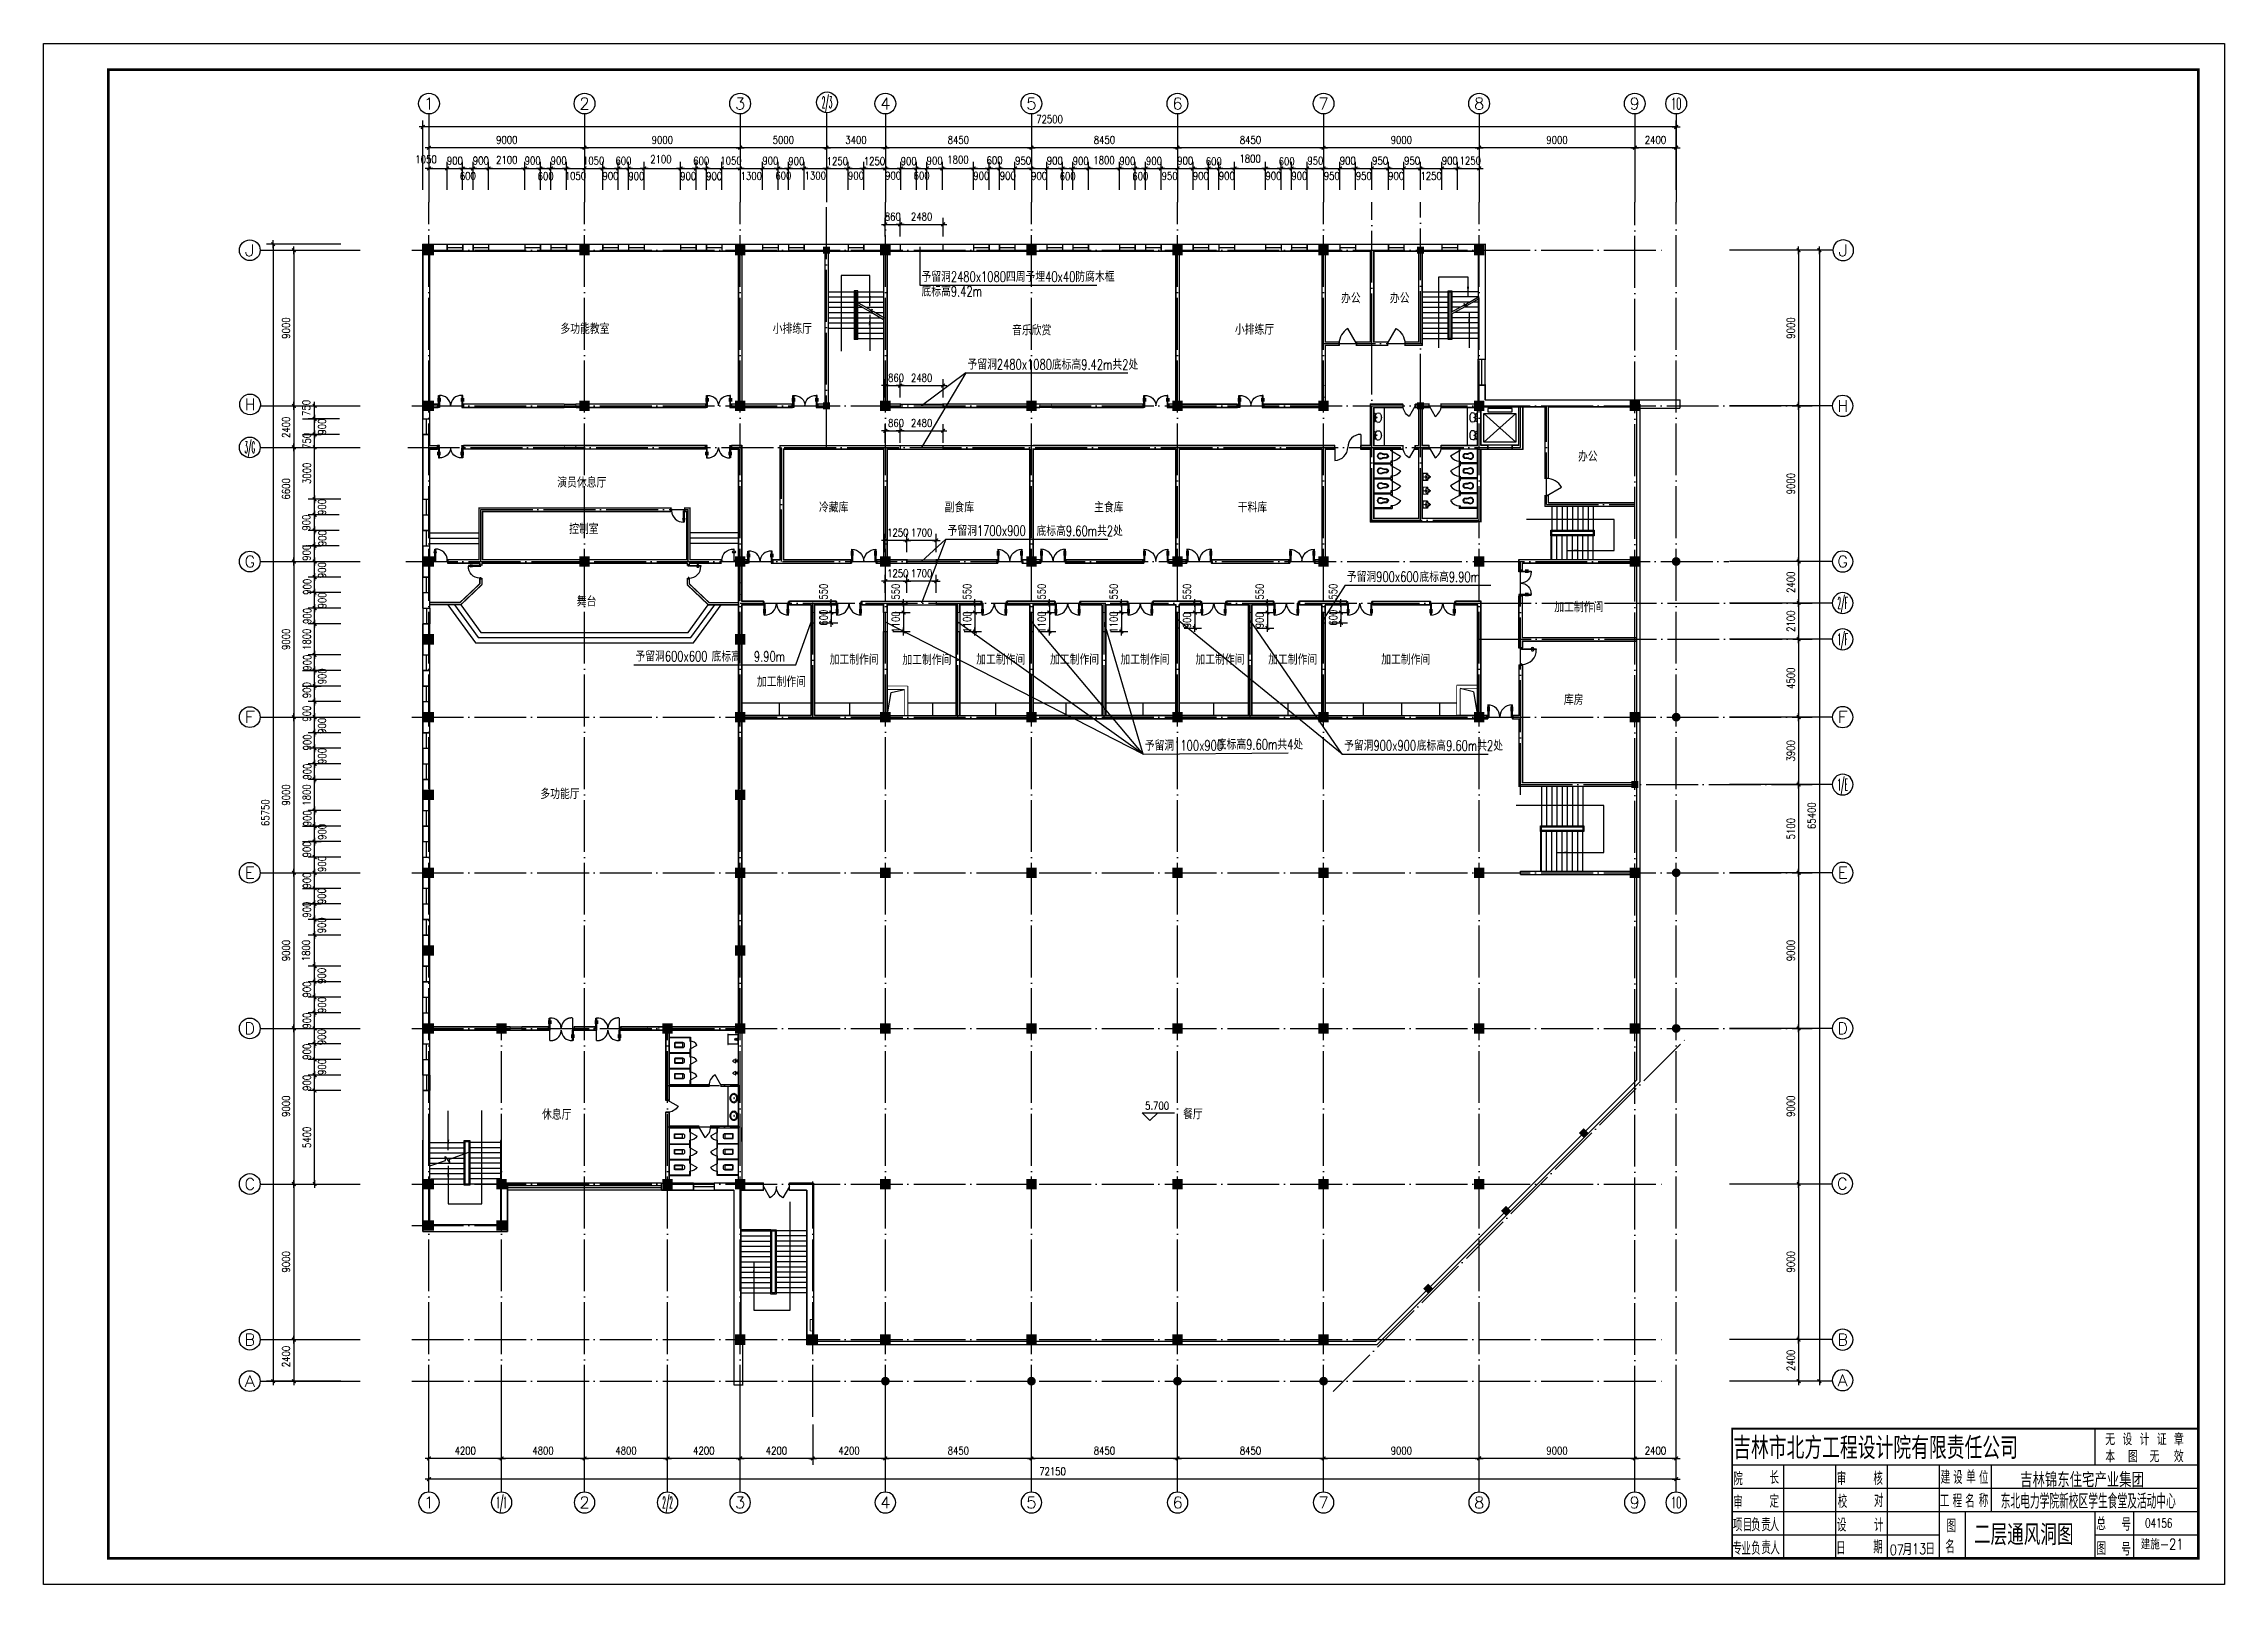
# Model space of a CAD drawing. Extents: x -55219 to 470149, y 494712 to 780039.
# Drawn here: x 78170 to 204320, y 690939 to 780039 of the extents above; entities that cross this region are included whole.
import ezdxf
from ezdxf.enums import TextEntityAlignment as Align

# ---------------------------------------------------------------- set-up
doc = ezdxf.new("R2010")
doc.units = 0
doc.header["$LTSCALE"] = 1500
doc.header["$MEASUREMENT"] = 0
doc.linetypes.add('DASHED2', pattern=[0.375, 0.25, -0.125])
doc.linetypes.add('DOTE', pattern=[2.42, 2, -0.2, 0.02, -0.2])
doc.layers.get('0').update_dxf_attribs({"linetype": 'CONTINUOUS'})
doc.layers.get('DEFPOINTS').update_dxf_attribs({"linetype": 'CONTINUOUS'})
for name, color, linetype in [('AXIS', 3, 'CONTINUOUS'), ('AXIS_TEXT', 7, 'CONTINUOUS'), ('B1', 3, 'CONTINUOUS'), ('COLUMN', 7, 'CONTINUOUS'), ('DOTE', 1, 'DOTE'), ('GPSCOMMON', 7, 'CONTINUOUS'), ('LVTRY', 6, 'CONTINUOUS'), ('LVTRY_WINDOW', 7, 'CONTINUOUS'), ('MC', 4, 'CONTINUOUS'), ('OTHER', 7, 'CONTINUOUS'), ('PUB_DIM', 3, 'CONTINUOUS'), ('PUB_TEXT', 7, 'CONTINUOUS'), ('PUB_TITLE', 4, 'CONTINUOUS'), ('PUB_WALL', 255, 'CONTINUOUS'), ('STAIR', 2, 'CONTINUOUS'), ('WALL', 255, 'CONTINUOUS'), ('WINDOW', 2, 'CONTINUOUS'), ('WINDOW_TEXT', 7, 'CONTINUOUS'), ('文字和字符', 3, 'CONTINUOUS')]:
    doc.layers.add(name, color=color, linetype=linetype)
doc.styles.add('_HZTXT', font='txt.shx', dxfattribs={"width": 0.8, "bigfont": 'hztxt.shx'})
doc.styles.add('COMPLEX', font='COMPLEX')
doc.styles.add('DIM_FONT', font='SIMPLEX.shx', dxfattribs={"width": 0.8})
doc.styles.add('GPSXW', font='txt.shx', dxfattribs={"width": 0.8, "bigfont": 'hztxt.shx'})
doc.styles.add('H1', font='')
doc.styles.add('SIMPLEX', font='SIMPLEX.SHX')
doc.styles.add('STY10', font='TXT', dxfattribs={"width": 0.7, "bigfont": 'HZTXT'})
doc.styles.add('STY13', font='TXT.shx', dxfattribs={"width": 0.7, "bigfont": 'STK.shx'})
doc.styles.add('STY3', font='TXT', dxfattribs={"width": 0.85, "bigfont": 'STK'})
doc.styles.add('STY7', font='TXT', dxfattribs={"width": 0.7, "bigfont": 'HZTXT'})
doc.styles.add('STY8', font='TXT', dxfattribs={"width": 0.7, "bigfont": 'HZTXT'})
doc.styles.add('STY9', font='TXT', dxfattribs={"width": 0.7, "bigfont": 'HZTXT'})
doc.styles.get('H1').set_extended_font_data('SimSun')
doc.dimstyles.new('AXIS150', dxfattribs={"dimscale": 1.5, "dimtxt": 300, "dimasz": 1, "dimexe": 250, "dimexo": 300, "dimgap": 150, "dimtad": 1, "dimdec": 0, "dimzin": 0, "dimdsep": 46, "dimtxsty": 'DIM_FONT', "dimblk": '_DIMX', "dimcen": 0.09, "dimse1": 1, "dimse2": 1, "dimclrt": 7, "dimadec": 0, "dimazin": 0, "dimtfac": 1, "dimtdec": 0, "dimtix": 1, "dimtmove": 2, "dimatfit": 3, "dimldrblk": '_DIMX', "dimfxl": 1, "dimtolj": 1, "dimtzin": 0, "dimarcsym": 0})
doc.dimstyles.new('DIMA150', dxfattribs={"dimscale": 1.5, "dimtxt": 300, "dimasz": 1, "dimexe": 250, "dimexo": 300, "dimgap": 150, "dimtad": 1, "dimdec": 0, "dimzin": 0, "dimdsep": 46, "dimtxsty": 'DIM_FONT', "dimblk": '_DIMX', "dimcen": 0.09, "dimse1": 1, "dimclrt": 7, "dimadec": 0, "dimazin": 0, "dimtfac": 1, "dimtdec": 0, "dimtix": 1, "dimtmove": 2, "dimatfit": 3, "dimldrblk": '_DIMX', "dimfxl": 1, "dimtolj": 1, "dimtzin": 0, "dimarcsym": 0})
doc.dimstyles.new('DIMB150', dxfattribs={"dimscale": 1.5, "dimtxt": 300, "dimasz": 1, "dimexe": 250, "dimexo": 300, "dimgap": 150, "dimtad": 1, "dimdec": 0, "dimzin": 0, "dimdsep": 46, "dimtxsty": 'DIM_FONT', "dimblk": '_DIMX', "dimcen": 0.09, "dimse2": 1, "dimclrt": 7, "dimadec": 0, "dimazin": 0, "dimtfac": 1, "dimtdec": 0, "dimtix": 1, "dimtmove": 2, "dimatfit": 3, "dimldrblk": '_DIMX', "dimfxl": 1, "dimtolj": 1, "dimtzin": 0, "dimarcsym": 0})
doc.dimstyles.new('DIMN150', dxfattribs={"dimscale": 1.5, "dimtxt": 300, "dimasz": 1, "dimexe": 250, "dimexo": 300, "dimgap": 150, "dimtad": 1, "dimdec": 0, "dimzin": 0, "dimdsep": 46, "dimtxsty": 'DIM_FONT', "dimblk": '_DIMX', "dimcen": 0.09, "dimclrt": 7, "dimadec": 0, "dimazin": 0, "dimtfac": 1, "dimtdec": 0, "dimtix": 1, "dimtmove": 2, "dimatfit": 3, "dimldrblk": '_DIMX', "dimfxl": 1, "dimtolj": 1, "dimtzin": 0, "dimarcsym": 0})

msp = doc.modelspace()

# ---------------------------------------------------------------- texts
at = {"color": 3, "linetype": 'Continuous'}
for s, height, style, width, p in [('吉林市北方工程设计院有限责任公司', 1275, 'STY3', 0.85, (175903.5, 698183.1)), ('院', 750, 'STY8', 0.7, (175909.2, 696671.4)), ('长', 750, 'STY8', 0.7, (178005.4, 696736)), ('审', 750, 'STY8', 0.7, (181895.4, 696680.4)), ('核', 750, 'STY8', 0.7, (184013.9, 696686.5)), ('建', 750, 'STY9', 0.7, (187908.3, 696755.6)), ('设', 750, 'STY9', 0.7, (188627.7, 696748.8)), ('单', 750, 'STY9', 0.7, (189380.2, 696777.4)), ('位', 750, 'STY9', 0.7, (190126.6, 696735)), ('审', 750, 'STY8', 0.7, (175909.2, 695305.9)), ('定', 750, 'STY8', 0.7, (178005.4, 695370.5)), ('校', 750, 'STY8', 0.7, (181955, 695354.2)), ('对', 750, 'STY8', 0.7, (184049.6, 695412.7)), ('工', 750, 'STY9', 0.7, (187859.7, 695395.2)), ('程', 750, 'STY9', 0.7, (188600.7, 695388.4)), ('名', 750, 'STY9', 0.7, (189323.7, 695381.5)), ('称', 750, 'STY9', 0.7, (190111, 695410.2)), ('目', 750, 'STY8', 0.7, (176459.2, 694005.8)), ('负', 750, 'STY8', 0.7, (176938.5, 694005.8)), ('责', 750, 'STY8', 0.7, (177524.7, 694005.8)), ('人', 750, 'STY8', 0.7, (178016.7, 694005.8)), ('设', 750, 'STY8', 0.7, (181902.6, 693996.5)), ('计', 750, 'STY8', 0.7, (184051.7, 693994.9)), ('图', 750, 'STY10', 0.7, (188248.3, 693955.3)), ('总', 750, 'STY7', 0.7, (196914.6, 694064.1)), ('号', 750, 'STY7', 0.7, (198368.1, 694032.4)), ('04156', 525, 'STY7', 0.7, (199736.3, 694219.2)), ('业', 750, 'STY8', 0.7, (176376.4, 692630.5)), ('负', 750, 'STY8', 0.7, (176944.8, 692652.6)), ('责', 750, 'STY8', 0.7, (177532.7, 692690.3)), ('人', 750, 'STY8', 0.7, (178051.3, 692665.3)), ('日', 750, 'STY8', 0.7, (181858.9, 692665.5)), ('期', 750, 'STY8', 0.7, (184005.7, 692723.3)), ('月', 675, 'STY8', 0.7, (185700.7, 692624.3)), ('日', 675, 'STY8', 0.7, (187014.5, 692659.1)), ('名', 750, 'STY10', 0.7, (188175, 692742)), ('图', 750, 'STY7', 0.7, (196925.7, 692636.5)), ('号', 750, 'STY7', 0.7, (198359.4, 692605.2))]:
    msp.add_text(s, height=height, dxfattribs=dict(at, style=style, width=width)).set_placement(p)
at = {"color": 3}
for s, height, style, width, p in [('无', 675, 'STY13', 0.7, (197430.9, 698987.6)), ('设', 675, 'STY13', 0.7, (198423.7, 698987.6)), ('计', 675, 'STY13', 0.7, (199416.5, 698987.6)), ('证', 675, 'STY13', 0.7, (200409.3, 698987.6)), ('章', 675, 'STY13', 0.7, (201402.1, 698987.6)), ('本', 675, 'STY13', 0.7, (197430.9, 698000.2)), ('图', 675, 'STY13', 0.7, (198742.6, 698000.2)), ('无', 675, 'STY13', 0.7, (199996.4, 698000.2)), ('效', 675, 'STY13', 0.7, (201394.8, 698000.2)), ('07', 600, 'GPSXW', 0.8, (184959.5, 692632.6)), ('13', 600, 'GPSXW', 0.8, (186248.3, 692693.8))]:
    msp.add_text(s, height=height, dxfattribs=dict(at, style=style, width=width)).set_placement(p)
at = {"linetype": 'Continuous', "style": 'STY8', "width": 0.7}
for s, p in [('项', (175884.2, 694005.8)), ('专', (175871.8, 692651.8))]:
    msp.add_text(s, height=750, dxfattribs=at).set_placement(p)
at = {"layer": 'B1', "color": 3, "style": '_HZTXT', "width": 0.8}
msp.add_text('建施-21', height=600, dxfattribs=at).set_placement((199482.9, 692964.2))
at = {"layer": 'LVTRY', "color": 1, "style": '_HZTXT', "width": 0.8}
msp.add_text('二层通风洞图', height=1200, dxfattribs=at).set_placement((189832.5, 693206.6))
at = {"layer": 'PUB_DIM', "style": 'DIM_FONT', "width": 0.8}
msp.add_text('5.700', height=450, dxfattribs=at).set_placement((142580.2, 718617.1), align=Align.MIDDLE)
at = {"layer": 'PUB_TEXT', "style": '_HZTXT', "width": 0.7}
for s, p in [('底标高9.42m', (128951, 765412.3)), ('予留洞2480x1080四周予埋40x40防腐木框', (128951, 766262.3)), ('办公', (153221.5, 765021.4)), ('办公', (156046.4, 765021.4)), ('多功能教室', (108065.9, 763253.2)), ('小排练厅', (120345.8, 763257.2)), ('音乐欣赏', (134191.4, 763164.1)), ('小排练厅', (147080.7, 763209.1)), ('予留洞2480x1080', (131612.4, 761190)), ('底标高9.42m共2处', (136493.9, 761178.5)), ('办公', (166930.7, 755867.6)), ('演员休息厅', (107884.7, 754363.2)), ('冷藏库', (123020.7, 752928.5)), ('副食库', (130291.8, 752928.5)), ('主食库', (138935.8, 752928.5)), ('干料库', (147246.1, 752928.5)), ('控制室', (108570.4, 751677.4)), ('予留洞1700x900', (130457.5, 751572.6)), ('底标高9.60m共2处', (135605.5, 751561.1)), ('予留洞900x600', (153554.9, 748911.7)), ('底标高9.90m', (157755.6, 748900.2)), ('舞台', (109013.2, 747489.7)), ('加工制作间', (165556.4, 747157.3)), ('予留洞600x600', (112404.5, 744310.3)), ('底标高  9.90m', (116807.8, 744298.8)), ('加工制作间', (123639.8, 744123.9)), ('加工制作间', (127845, 744105.1)), ('加工制作间', (132116.9, 744123.9)), ('加工制作间', (136388.8, 744123.9)), ('加工制作间', (140460.4, 744123.9)), ('加工制作间', (144799.1, 744123.9)), ('加工制作间', (149004.2, 744123.9)), ('加工制作间', (155545.6, 744123.9)), ('加工制作间', (119434.7, 742840.8)), ('库房', (166109.8, 741795.4)), ('予留洞1100x900', (141868.7, 739153.7)), ('底标高9.60m共4处', (146033.1, 739215)), ('予留洞900x900', (153396.6, 739153.7)), ('底标高9.60m共2处', (157597.3, 739142.2)), ('多功能厅', (106903.8, 736354.2)), ('休息厅', (107002.8, 717807.9)), ('餐厅', (144084.2, 717835.6))]:
    msp.add_text(s, height=600, dxfattribs=at).set_placement(p)
at = {"layer": '文字和字符', "color": 2, "style": 'H1'}
for s, width, p in [('吉林锦东住宅产业集团', 0.7, (192503.7, 696632.2)), ('东北电力学院新校区学生食堂及活动中心', 0.55, (191382.4, 695399.1))]:
    msp.add_text(s, height=750, dxfattribs=dict(at, width=width)).set_placement(p)

# ---------------------------------------------------------------- blocks, each defined once
blk = doc.blocks.new('_DBLK')
blk.add_line((-0.5, 0), (0, -0.87))
blk.add_arc((-0.5, 0), 1, 300, 0)
at = {"layer": 'WINDOW_TEXT', "style": 'SIMPLEX', "flags": 9}
blk.add_attdef('A', text='', height=1, dxfattribs=at).set_placement((0, 1.5), align=Align.MIDDLE)
blk = doc.blocks.new('_FZH')
blk.add_solid([(0.5, 0.5), (0.5, -0.5), (-0.5, 0.5), (-0.5, -0.5)])
blk = doc.blocks.new('_DIMX')
blk.add_line((-150, 0), (150, 0))
at = {"const_width": 50}
blk.add_lwpolyline([(-70, -70), (70, 70)], dxfattribs=at)
blk = doc.blocks.new('*D1139')
at = {"color": 0, "linetype": 'ByBlock'}
for p, q in [((95355, 741990), (93472, 741990)), ((93847, 741092), (93847, 741989))]:
    blk.add_line(p, q, dxfattribs=at)
at = {"layer": 'DEFPOINTS', "color": 0, "linetype": 'ByBlock'}
for p in [(93847, 741990), (95805, 741990), (95805, 741090)]:
    blk.add_point(p, dxfattribs=at)
at = {"color": 0, "linetype": 'ByBlock', "xscale": 1.5, "yscale": 1.5, "zscale": 1.5}
for p, rotation in [((93847, 741990), 90), ((93847, 741090), 270)]:
    blk.add_blockref('_DIMX', p, dxfattribs=dict(at, rotation=rotation))
at = {"color": 7, "linetype": 'ByBlock', "insert": (93394, 741293), "char_height": 450, "attachment_point": 5, "rotation": 90, "style": 'DIM_FONT'}
blk.add_mtext('\\A1;900', dxfattribs=at)
blk = doc.blocks.new('*D1138')
at = {"color": 0, "linetype": 'ByBlock'}
for p, q in [((95355, 742890), (93472, 742890)), ((95355, 741990), (93472, 741990)), ((93847, 741992), (93847, 742889))]:
    blk.add_line(p, q, dxfattribs=at)
at = {"layer": 'DEFPOINTS', "color": 0, "linetype": 'ByBlock'}
for p in [(93847, 742890), (95805, 742890), (95805, 741990)]:
    blk.add_point(p, dxfattribs=at)
at = {"color": 0, "linetype": 'ByBlock', "xscale": 1.5, "yscale": 1.5, "zscale": 1.5}
for p, rotation in [((93847, 742890), 90), ((93847, 741990), 270)]:
    blk.add_blockref('_DIMX', p, dxfattribs=dict(at, rotation=rotation))
at = {"color": 7, "linetype": 'ByBlock', "insert": (93397, 742650), "char_height": 450, "attachment_point": 5, "rotation": 90, "style": 'DIM_FONT'}
blk.add_mtext('\\A1;900', dxfattribs=at)
blk = doc.blocks.new('*D1137')
at = {"color": 0, "linetype": 'ByBlock'}
for p, q in [((93847, 749192), (93847, 750089)), ((95355, 749190), (93472, 749190))]:
    blk.add_line(p, q, dxfattribs=at)
at = {"layer": 'DEFPOINTS', "color": 0, "linetype": 'ByBlock'}
for p in [(93847, 750090), (95805, 750090), (95805, 749190)]:
    blk.add_point(p, dxfattribs=at)
at = {"color": 0, "linetype": 'ByBlock', "xscale": 1.5, "yscale": 1.5, "zscale": 1.5}
for p, rotation in [((93847, 750090), 90), ((93847, 749190), 270)]:
    blk.add_blockref('_DIMX', p, dxfattribs=dict(at, rotation=rotation))
at = {"color": 7, "linetype": 'ByBlock', "insert": (94279, 749584), "char_height": 450, "attachment_point": 5, "rotation": 90, "style": 'DIM_FONT'}
blk.add_mtext('\\A1;900', dxfattribs=at)
blk = doc.blocks.new('*D1136')
at = {"color": 0, "linetype": 'ByBlock'}
for p, q in [((93150, 743790), (94222, 743790)), ((93847, 742892), (93847, 743789)), ((93150, 742890), (94222, 742890))]:
    blk.add_line(p, q, dxfattribs=at)
at = {"layer": 'DEFPOINTS', "color": 0, "linetype": 'ByBlock'}
for p in [(92700, 743790), (93847, 743790), (92700, 742890)]:
    blk.add_point(p, dxfattribs=at)
at = {"color": 0, "linetype": 'ByBlock', "xscale": 1.5, "yscale": 1.5, "zscale": 1.5}
for p, rotation in [((93847, 743790), 90), ((93847, 742890), 270)]:
    blk.add_blockref('_DIMX', p, dxfattribs=dict(at, rotation=rotation))
at = {"color": 7, "linetype": 'ByBlock', "insert": (94282, 743453), "char_height": 450, "attachment_point": 5, "rotation": 90, "style": 'DIM_FONT'}
blk.add_mtext('\\A1;900', dxfattribs=at)
blk = doc.blocks.new('*D1135')
at = {"color": 0, "linetype": 'ByBlock'}
for p, q in [((95355, 744690), (93472, 744690)), ((93847, 743792), (93847, 744689)), ((95355, 743790), (93472, 743790))]:
    blk.add_line(p, q, dxfattribs=at)
at = {"layer": 'DEFPOINTS', "color": 0, "linetype": 'ByBlock'}
for p in [(93847, 744690), (95805, 744690), (95805, 743790)]:
    blk.add_point(p, dxfattribs=at)
at = {"color": 0, "linetype": 'ByBlock', "xscale": 1.5, "yscale": 1.5, "zscale": 1.5}
for p, rotation in [((93847, 744690), 90), ((93847, 743790), 270)]:
    blk.add_blockref('_DIMX', p, dxfattribs=dict(at, rotation=rotation))
at = {"color": 7, "linetype": 'ByBlock', "insert": (93418, 744240), "char_height": 450, "attachment_point": 5, "rotation": 90, "style": 'DIM_FONT'}
blk.add_mtext('\\A1;900', dxfattribs=at)
blk = doc.blocks.new('*D1134')
at = {"color": 0, "linetype": 'ByBlock'}
for p, q in [((95355, 746490), (93472, 746490)), ((93847, 744692), (93847, 746489)), ((95355, 744690), (93472, 744690))]:
    blk.add_line(p, q, dxfattribs=at)
at = {"layer": 'DEFPOINTS', "color": 0, "linetype": 'ByBlock'}
for p in [(93847, 746490), (95805, 746490), (95805, 744690)]:
    blk.add_point(p, dxfattribs=at)
at = {"color": 0, "linetype": 'ByBlock', "xscale": 1.5, "yscale": 1.5, "zscale": 1.5}
for p, rotation in [((93847, 746490), 90), ((93847, 744690), 270)]:
    blk.add_blockref('_DIMX', p, dxfattribs=dict(at, rotation=rotation))
at = {"color": 7, "linetype": 'ByBlock', "insert": (93393, 745590), "char_height": 450, "attachment_point": 5, "rotation": 90, "style": 'DIM_FONT'}
blk.add_mtext('\\A1;1800', dxfattribs=at)
blk = doc.blocks.new('*D1133')
at = {"color": 0, "linetype": 'ByBlock'}
for p, q in [((95355, 747390), (93472, 747390)), ((93847, 746492), (93847, 747389)), ((95355, 746490), (93472, 746490))]:
    blk.add_line(p, q, dxfattribs=at)
at = {"layer": 'DEFPOINTS', "color": 0, "linetype": 'ByBlock'}
for p in [(93847, 747390), (95805, 747390), (95805, 746490)]:
    blk.add_point(p, dxfattribs=at)
at = {"color": 0, "linetype": 'ByBlock', "xscale": 1.5, "yscale": 1.5, "zscale": 1.5}
for p, rotation in [((93847, 747390), 90), ((93847, 746490), 270)]:
    blk.add_blockref('_DIMX', p, dxfattribs=dict(at, rotation=rotation))
at = {"color": 7, "linetype": 'ByBlock', "insert": (93418, 746940), "char_height": 450, "attachment_point": 5, "rotation": 90, "style": 'DIM_FONT'}
blk.add_mtext('\\A1;900', dxfattribs=at)
blk = doc.blocks.new('*D1132')
at = {"color": 0, "linetype": 'ByBlock'}
for p, q in [((95355, 748290), (93472, 748290)), ((93847, 747392), (93847, 748289)), ((95355, 747390), (93472, 747390))]:
    blk.add_line(p, q, dxfattribs=at)
at = {"layer": 'DEFPOINTS', "color": 0, "linetype": 'ByBlock'}
for p in [(93847, 748290), (95805, 748290), (95805, 747390)]:
    blk.add_point(p, dxfattribs=at)
at = {"color": 0, "linetype": 'ByBlock', "xscale": 1.5, "yscale": 1.5, "zscale": 1.5}
for p, rotation in [((93847, 748290), 90), ((93847, 747390), 270)]:
    blk.add_blockref('_DIMX', p, dxfattribs=dict(at, rotation=rotation))
at = {"color": 7, "linetype": 'ByBlock', "insert": (94282, 747840), "char_height": 450, "attachment_point": 5, "rotation": 90, "style": 'DIM_FONT'}
blk.add_mtext('\\A1;900', dxfattribs=at)
blk = doc.blocks.new('*D1131')
at = {"color": 0, "linetype": 'ByBlock'}
for p, q in [((95355, 749190), (93472, 749190)), ((95355, 748290), (93472, 748290)), ((93847, 748292), (93847, 749189))]:
    blk.add_line(p, q, dxfattribs=at)
at = {"layer": 'DEFPOINTS', "color": 0, "linetype": 'ByBlock'}
for p in [(93847, 749190), (95805, 749190), (95805, 748290)]:
    blk.add_point(p, dxfattribs=at)
at = {"color": 0, "linetype": 'ByBlock', "xscale": 1.5, "yscale": 1.5, "zscale": 1.5}
for p, rotation in [((93847, 749190), 90), ((93847, 748290), 270)]:
    blk.add_blockref('_DIMX', p, dxfattribs=dict(at, rotation=rotation))
at = {"color": 7, "linetype": 'ByBlock', "insert": (93418, 748628), "char_height": 450, "attachment_point": 5, "rotation": 90, "style": 'DIM_FONT'}
blk.add_mtext('\\A1;900', dxfattribs=at)
blk = doc.blocks.new('*D1130')
at = {"color": 0, "linetype": 'ByBlock'}
for p, q in [((93150, 758340), (94222, 758340)), ((93847, 758342), (93847, 759089))]:
    blk.add_line(p, q, dxfattribs=at)
at = {"layer": 'DEFPOINTS', "color": 0, "linetype": 'ByBlock'}
for p in [(92700, 759090), (92700, 758340), (93847, 759090)]:
    blk.add_point(p, dxfattribs=at)
at = {"color": 0, "linetype": 'ByBlock', "xscale": 1.5, "yscale": 1.5, "zscale": 1.5}
for p, rotation in [((93847, 759090), 90), ((93847, 758340), 270)]:
    blk.add_blockref('_DIMX', p, dxfattribs=dict(at, rotation=rotation))
at = {"color": 7, "linetype": 'ByBlock', "insert": (93362, 758972), "char_height": 450, "attachment_point": 5, "rotation": 90, "style": 'DIM_FONT'}
blk.add_mtext('\\A1;750', dxfattribs=at)
blk = doc.blocks.new('*D1129')
at = {"color": 0, "linetype": 'ByBlock'}
for p, q in [((95293, 758340), (93472, 758340)), ((93847, 757442), (93847, 758339)), ((95293, 757440), (93472, 757440))]:
    blk.add_line(p, q, dxfattribs=at)
at = {"layer": 'DEFPOINTS', "color": 0, "linetype": 'ByBlock'}
for p in [(93847, 758340), (95743, 758340), (95743, 757440)]:
    blk.add_point(p, dxfattribs=at)
at = {"color": 0, "linetype": 'ByBlock', "xscale": 1.5, "yscale": 1.5, "zscale": 1.5}
for p, rotation in [((93847, 758340), 90), ((93847, 757440), 270)]:
    blk.add_blockref('_DIMX', p, dxfattribs=dict(at, rotation=rotation))
at = {"color": 7, "linetype": 'ByBlock', "insert": (94279, 757890), "char_height": 450, "attachment_point": 5, "rotation": 90, "style": 'DIM_FONT'}
blk.add_mtext('\\A1;900', dxfattribs=at)
blk = doc.blocks.new('*D1128')
at = {"color": 0, "linetype": 'ByBlock'}
for p, q in [((93150, 757440), (94222, 757440)), ((93847, 757442), (93847, 757443)), ((93847, 756690), (93847, 757440)), ((93847, 756689), (93847, 756687))]:
    blk.add_line(p, q, dxfattribs=at)
at = {"layer": 'DEFPOINTS', "color": 0, "linetype": 'ByBlock'}
for p in [(92700, 757440), (93847, 757440), (92700, 756690)]:
    blk.add_point(p, dxfattribs=at)
at = {"color": 0, "linetype": 'ByBlock', "xscale": 1.5, "yscale": 1.5, "zscale": 1.5}
for p, rotation in [((93847, 757440), 270), ((93847, 756690), 90)]:
    blk.add_blockref('_DIMX', p, dxfattribs=dict(at, rotation=rotation))
at = {"color": 7, "linetype": 'ByBlock', "insert": (93397, 757065), "char_height": 450, "attachment_point": 5, "rotation": 90, "style": 'DIM_FONT'}
blk.add_mtext('\\A1;750', dxfattribs=at)
blk = doc.blocks.new('*D1127')
at = {"color": 0, "linetype": 'ByBlock'}
for p, q in [((93847, 753692), (93847, 756689)), ((95355, 753690), (93472, 753690))]:
    blk.add_line(p, q, dxfattribs=at)
at = {"layer": 'DEFPOINTS', "color": 0, "linetype": 'ByBlock'}
for p in [(93847, 756690), (95805, 756690), (95805, 753690)]:
    blk.add_point(p, dxfattribs=at)
at = {"color": 0, "linetype": 'ByBlock', "xscale": 1.5, "yscale": 1.5, "zscale": 1.5}
for p, rotation in [((93847, 756690), 90), ((93847, 753690), 270)]:
    blk.add_blockref('_DIMX', p, dxfattribs=dict(at, rotation=rotation))
at = {"color": 7, "linetype": 'ByBlock', "insert": (93397, 755190), "char_height": 450, "attachment_point": 5, "rotation": 90, "style": 'DIM_FONT'}
blk.add_mtext('\\A1;3000', dxfattribs=at)
blk = doc.blocks.new('*D1126')
at = {"color": 0, "linetype": 'ByBlock'}
for p, q in [((95269, 753690), (93472, 753690)), ((93847, 752792), (93847, 753689)), ((95269, 752790), (93472, 752790))]:
    blk.add_line(p, q, dxfattribs=at)
at = {"layer": 'DEFPOINTS', "color": 0, "linetype": 'ByBlock'}
for p in [(93847, 753690), (95719, 753690), (95719, 752790)]:
    blk.add_point(p, dxfattribs=at)
at = {"color": 0, "linetype": 'ByBlock', "xscale": 1.5, "yscale": 1.5, "zscale": 1.5}
for p, rotation in [((93847, 753690), 90), ((93847, 752790), 270)]:
    blk.add_blockref('_DIMX', p, dxfattribs=dict(at, rotation=rotation))
at = {"color": 7, "linetype": 'ByBlock', "insert": (94279, 753240), "char_height": 450, "attachment_point": 5, "rotation": 90, "style": 'DIM_FONT'}
blk.add_mtext('\\A1;900', dxfattribs=at)
blk = doc.blocks.new('*D1125')
at = {"color": 0, "linetype": 'ByBlock'}
for p, q in [((95269, 752790), (93472, 752790)), ((95269, 751890), (93472, 751890)), ((93847, 751892), (93847, 752789))]:
    blk.add_line(p, q, dxfattribs=at)
at = {"layer": 'DEFPOINTS', "color": 0, "linetype": 'ByBlock'}
for p in [(93847, 752790), (95719, 752790), (95719, 751890)]:
    blk.add_point(p, dxfattribs=at)
at = {"color": 0, "linetype": 'ByBlock', "xscale": 1.5, "yscale": 1.5, "zscale": 1.5}
for p, rotation in [((93847, 752790), 90), ((93847, 751890), 270)]:
    blk.add_blockref('_DIMX', p, dxfattribs=dict(at, rotation=rotation))
at = {"color": 7, "linetype": 'ByBlock', "insert": (93366, 752340), "char_height": 450, "attachment_point": 5, "rotation": 90, "style": 'DIM_FONT'}
blk.add_mtext('\\A1;900', dxfattribs=at)
blk = doc.blocks.new('*D1124')
at = {"color": 0, "linetype": 'ByBlock'}
for p, q in [((95269, 751890), (93472, 751890)), ((93847, 750992), (93847, 751889)), ((95269, 750990), (93472, 750990))]:
    blk.add_line(p, q, dxfattribs=at)
at = {"layer": 'DEFPOINTS', "color": 0, "linetype": 'ByBlock'}
for p in [(93847, 751890), (95719, 751890), (95719, 750990)]:
    blk.add_point(p, dxfattribs=at)
at = {"color": 0, "linetype": 'ByBlock', "xscale": 1.5, "yscale": 1.5, "zscale": 1.5}
for p, rotation in [((93847, 751890), 90), ((93847, 750990), 270)]:
    blk.add_blockref('_DIMX', p, dxfattribs=dict(at, rotation=rotation))
at = {"color": 7, "linetype": 'ByBlock', "insert": (94293, 751440), "char_height": 450, "attachment_point": 5, "rotation": 90, "style": 'DIM_FONT'}
blk.add_mtext('\\A1;900', dxfattribs=at)
blk = doc.blocks.new('*D1123')
at = {"color": 0, "linetype": 'ByBlock'}
for p, q in [((93150, 750990), (94222, 750990)), ((93847, 750092), (93847, 750989))]:
    blk.add_line(p, q, dxfattribs=at)
at = {"layer": 'DEFPOINTS', "color": 0, "linetype": 'ByBlock'}
for p in [(92700, 750990), (93847, 750990), (92700, 750090)]:
    blk.add_point(p, dxfattribs=at)
at = {"color": 0, "linetype": 'ByBlock', "xscale": 1.5, "yscale": 1.5, "zscale": 1.5}
for p, rotation in [((93847, 750990), 90), ((93847, 750090), 270)]:
    blk.add_blockref('_DIMX', p, dxfattribs=dict(at, rotation=rotation))
at = {"color": 7, "linetype": 'ByBlock', "insert": (93380, 750597), "char_height": 450, "attachment_point": 5, "rotation": 90, "style": 'DIM_FONT'}
blk.add_mtext('\\A1;900', dxfattribs=at)
blk = doc.blocks.new('*D1122')
at = {"color": 0, "linetype": 'ByBlock'}
for p, q in [((93847, 740192), (93847, 741089)), ((95355, 740190), (93472, 740190))]:
    blk.add_line(p, q, dxfattribs=at)
at = {"layer": 'DEFPOINTS', "color": 0, "linetype": 'ByBlock'}
for p in [(93847, 741090), (95805, 741090), (95805, 740190)]:
    blk.add_point(p, dxfattribs=at)
at = {"color": 0, "linetype": 'ByBlock', "xscale": 1.5, "yscale": 1.5, "zscale": 1.5}
for p, rotation in [((93847, 741090), 90), ((93847, 740190), 270)]:
    blk.add_blockref('_DIMX', p, dxfattribs=dict(at, rotation=rotation))
at = {"color": 7, "linetype": 'ByBlock', "insert": (94279, 740584), "char_height": 450, "attachment_point": 5, "rotation": 90, "style": 'DIM_FONT'}
blk.add_mtext('\\A1;900', dxfattribs=at)
blk = doc.blocks.new('*D1121')
at = {"color": 0, "linetype": 'ByBlock'}
for p, q in [((95355, 740190), (93472, 740190)), ((95355, 739290), (93472, 739290)), ((93847, 739292), (93847, 740189))]:
    blk.add_line(p, q, dxfattribs=at)
at = {"layer": 'DEFPOINTS', "color": 0, "linetype": 'ByBlock'}
for p in [(93847, 740190), (95805, 740190), (95805, 739290)]:
    blk.add_point(p, dxfattribs=at)
at = {"color": 0, "linetype": 'ByBlock', "xscale": 1.5, "yscale": 1.5, "zscale": 1.5}
for p, rotation in [((93847, 740190), 90), ((93847, 739290), 270)]:
    blk.add_blockref('_DIMX', p, dxfattribs=dict(at, rotation=rotation))
at = {"color": 7, "linetype": 'ByBlock', "insert": (93418, 739628), "char_height": 450, "attachment_point": 5, "rotation": 90, "style": 'DIM_FONT'}
blk.add_mtext('\\A1;900', dxfattribs=at)
blk = doc.blocks.new('*D1120')
at = {"color": 0, "linetype": 'ByBlock'}
for p, q in [((95355, 739290), (93472, 739290)), ((93847, 738392), (93847, 739289)), ((95355, 738390), (93472, 738390))]:
    blk.add_line(p, q, dxfattribs=at)
at = {"layer": 'DEFPOINTS', "color": 0, "linetype": 'ByBlock'}
for p in [(93847, 739290), (95805, 739290), (95805, 738390)]:
    blk.add_point(p, dxfattribs=at)
at = {"color": 0, "linetype": 'ByBlock', "xscale": 1.5, "yscale": 1.5, "zscale": 1.5}
for p, rotation in [((93847, 739290), 90), ((93847, 738390), 270)]:
    blk.add_blockref('_DIMX', p, dxfattribs=dict(at, rotation=rotation))
at = {"color": 7, "linetype": 'ByBlock', "insert": (94282, 738840), "char_height": 450, "attachment_point": 5, "rotation": 90, "style": 'DIM_FONT'}
blk.add_mtext('\\A1;900', dxfattribs=at)
blk = doc.blocks.new('*D1119')
at = {"color": 0, "linetype": 'ByBlock'}
for p, q in [((95355, 738390), (93472, 738390)), ((93847, 737492), (93847, 738389)), ((95355, 737490), (93472, 737490))]:
    blk.add_line(p, q, dxfattribs=at)
at = {"layer": 'DEFPOINTS', "color": 0, "linetype": 'ByBlock'}
for p in [(93847, 738390), (95805, 738390), (95805, 737490)]:
    blk.add_point(p, dxfattribs=at)
at = {"color": 0, "linetype": 'ByBlock', "xscale": 1.5, "yscale": 1.5, "zscale": 1.5}
for p, rotation in [((93847, 738390), 90), ((93847, 737490), 270)]:
    blk.add_blockref('_DIMX', p, dxfattribs=dict(at, rotation=rotation))
at = {"color": 7, "linetype": 'ByBlock', "insert": (93418, 737940), "char_height": 450, "attachment_point": 5, "rotation": 90, "style": 'DIM_FONT'}
blk.add_mtext('\\A1;900', dxfattribs=at)
blk = doc.blocks.new('*D1118')
at = {"color": 0, "linetype": 'ByBlock'}
for p, q in [((95355, 737490), (93472, 737490)), ((93847, 735692), (93847, 737489)), ((95355, 735690), (93472, 735690))]:
    blk.add_line(p, q, dxfattribs=at)
at = {"layer": 'DEFPOINTS', "color": 0, "linetype": 'ByBlock'}
for p in [(93847, 737490), (95805, 737490), (95805, 735690)]:
    blk.add_point(p, dxfattribs=at)
at = {"color": 0, "linetype": 'ByBlock', "xscale": 1.5, "yscale": 1.5, "zscale": 1.5}
for p, rotation in [((93847, 737490), 90), ((93847, 735690), 270)]:
    blk.add_blockref('_DIMX', p, dxfattribs=dict(at, rotation=rotation))
at = {"color": 7, "linetype": 'ByBlock', "insert": (93383, 736590), "char_height": 450, "attachment_point": 5, "rotation": 90, "style": 'DIM_FONT'}
blk.add_mtext('\\A1;1800', dxfattribs=at)
blk = doc.blocks.new('*D1117')
at = {"color": 0, "linetype": 'ByBlock'}
for p, q in [((95355, 735690), (93472, 735690)), ((93847, 734792), (93847, 735689)), ((95355, 734790), (93472, 734790))]:
    blk.add_line(p, q, dxfattribs=at)
at = {"layer": 'DEFPOINTS', "color": 0, "linetype": 'ByBlock'}
for p in [(93847, 735690), (95805, 735690), (95805, 734790)]:
    blk.add_point(p, dxfattribs=at)
at = {"color": 0, "linetype": 'ByBlock', "xscale": 1.5, "yscale": 1.5, "zscale": 1.5}
for p, rotation in [((93847, 735690), 90), ((93847, 734790), 270)]:
    blk.add_blockref('_DIMX', p, dxfattribs=dict(at, rotation=rotation))
at = {"color": 7, "linetype": 'ByBlock', "insert": (93418, 735240), "char_height": 450, "attachment_point": 5, "rotation": 90, "style": 'DIM_FONT'}
blk.add_mtext('\\A1;900', dxfattribs=at)
blk = doc.blocks.new('*D1116')
at = {"color": 0, "linetype": 'ByBlock'}
for p, q in [((93150, 734790), (94222, 734790)), ((93847, 733892), (93847, 734789)), ((93150, 733890), (94222, 733890))]:
    blk.add_line(p, q, dxfattribs=at)
at = {"layer": 'DEFPOINTS', "color": 0, "linetype": 'ByBlock'}
for p in [(92700, 734790), (93847, 734790), (92700, 733890)]:
    blk.add_point(p, dxfattribs=at)
at = {"color": 0, "linetype": 'ByBlock', "xscale": 1.5, "yscale": 1.5, "zscale": 1.5}
for p, rotation in [((93847, 734790), 90), ((93847, 733890), 270)]:
    blk.add_blockref('_DIMX', p, dxfattribs=dict(at, rotation=rotation))
at = {"color": 7, "linetype": 'ByBlock', "insert": (94282, 734453), "char_height": 450, "attachment_point": 5, "rotation": 90, "style": 'DIM_FONT'}
blk.add_mtext('\\A1;900', dxfattribs=at)
blk = doc.blocks.new('*D1115')
at = {"color": 0, "linetype": 'ByBlock'}
for p, q in [((95355, 733890), (93472, 733890)), ((95355, 732990), (93472, 732990)), ((93847, 733892), (93847, 733893)), ((93847, 732990), (93847, 733890)), ((93847, 732989), (93847, 732987))]:
    blk.add_line(p, q, dxfattribs=at)
at = {"layer": 'DEFPOINTS', "color": 0, "linetype": 'ByBlock'}
for p in [(93847, 733890), (95805, 733890), (95805, 732990)]:
    blk.add_point(p, dxfattribs=at)
at = {"color": 0, "linetype": 'ByBlock', "xscale": 1.5, "yscale": 1.5, "zscale": 1.5}
for p, rotation in [((93847, 733890), 270), ((93847, 732990), 90)]:
    blk.add_blockref('_DIMX', p, dxfattribs=dict(at, rotation=rotation))
at = {"color": 7, "linetype": 'ByBlock', "insert": (93397, 733440), "char_height": 450, "attachment_point": 5, "rotation": 90, "style": 'DIM_FONT'}
blk.add_mtext('\\A1;900', dxfattribs=at)
blk = doc.blocks.new('*D1114')
at = {"color": 0, "linetype": 'ByBlock'}
for p, q in [((95355, 732990), (93472, 732990)), ((93847, 732092), (93847, 732989))]:
    blk.add_line(p, q, dxfattribs=at)
at = {"layer": 'DEFPOINTS', "color": 0, "linetype": 'ByBlock'}
for p in [(93847, 732990), (95805, 732990), (95805, 732090)]:
    blk.add_point(p, dxfattribs=at)
at = {"color": 0, "linetype": 'ByBlock', "xscale": 1.5, "yscale": 1.5, "zscale": 1.5}
for p, rotation in [((93847, 732990), 90), ((93847, 732090), 270)]:
    blk.add_blockref('_DIMX', p, dxfattribs=dict(at, rotation=rotation))
at = {"color": 7, "linetype": 'ByBlock', "insert": (94279, 732597), "char_height": 450, "attachment_point": 5, "rotation": 90, "style": 'DIM_FONT'}
blk.add_mtext('\\A1;900', dxfattribs=at)
blk = doc.blocks.new('*D1113')
at = {"color": 0, "linetype": 'ByBlock'}
for p, q in [((93847, 732092), (93847, 732093)), ((93847, 731190), (93847, 732090)), ((95355, 731190), (93472, 731190)), ((93847, 731189), (93847, 731187))]:
    blk.add_line(p, q, dxfattribs=at)
at = {"layer": 'DEFPOINTS', "color": 0, "linetype": 'ByBlock'}
for p in [(93847, 732090), (95805, 732090), (95805, 731190)]:
    blk.add_point(p, dxfattribs=at)
at = {"color": 0, "linetype": 'ByBlock', "xscale": 1.5, "yscale": 1.5, "zscale": 1.5}
for p, rotation in [((93847, 732090), 270), ((93847, 731190), 90)]:
    blk.add_blockref('_DIMX', p, dxfattribs=dict(at, rotation=rotation))
at = {"color": 7, "linetype": 'ByBlock', "insert": (93397, 731640), "char_height": 450, "attachment_point": 5, "rotation": 90, "style": 'DIM_FONT'}
blk.add_mtext('\\A1;900', dxfattribs=at)
blk = doc.blocks.new('*D1112')
at = {"color": 0, "linetype": 'ByBlock'}
for p, q in [((93150, 731190), (94222, 731190)), ((93847, 730292), (93847, 731189)), ((93150, 730290), (94222, 730290))]:
    blk.add_line(p, q, dxfattribs=at)
at = {"layer": 'DEFPOINTS', "color": 0, "linetype": 'ByBlock'}
for p in [(92700, 731190), (93847, 731190), (92700, 730290)]:
    blk.add_point(p, dxfattribs=at)
at = {"color": 0, "linetype": 'ByBlock', "xscale": 1.5, "yscale": 1.5, "zscale": 1.5}
for p, rotation in [((93847, 731190), 90), ((93847, 730290), 270)]:
    blk.add_blockref('_DIMX', p, dxfattribs=dict(at, rotation=rotation))
at = {"color": 7, "linetype": 'ByBlock', "insert": (94262, 730740), "char_height": 450, "attachment_point": 5, "rotation": 90, "style": 'DIM_FONT'}
blk.add_mtext('\\A1;900', dxfattribs=at)
blk = doc.blocks.new('*D1111')
at = {"color": 0, "linetype": 'ByBlock'}
for p, q in [((95355, 730290), (93472, 730290)), ((95355, 729390), (93472, 729390)), ((93847, 729392), (93847, 730289))]:
    blk.add_line(p, q, dxfattribs=at)
at = {"layer": 'DEFPOINTS', "color": 0, "linetype": 'ByBlock'}
for p in [(93847, 730290), (95805, 730290), (95805, 729390)]:
    blk.add_point(p, dxfattribs=at)
at = {"color": 0, "linetype": 'ByBlock', "xscale": 1.5, "yscale": 1.5, "zscale": 1.5}
for p, rotation in [((93847, 730290), 90), ((93847, 729390), 270)]:
    blk.add_blockref('_DIMX', p, dxfattribs=dict(at, rotation=rotation))
at = {"color": 7, "linetype": 'ByBlock', "insert": (93398, 729953), "char_height": 450, "attachment_point": 5, "rotation": 90, "style": 'DIM_FONT'}
blk.add_mtext('\\A1;900', dxfattribs=at)
blk = doc.blocks.new('*D1110')
at = {"color": 0, "linetype": 'ByBlock'}
for p, q in [((95355, 729390), (93472, 729390)), ((93847, 728492), (93847, 729389)), ((95355, 728490), (93472, 728490))]:
    blk.add_line(p, q, dxfattribs=at)
at = {"layer": 'DEFPOINTS', "color": 0, "linetype": 'ByBlock'}
for p in [(93847, 729390), (95805, 729390), (95805, 728490)]:
    blk.add_point(p, dxfattribs=at)
at = {"color": 0, "linetype": 'ByBlock', "xscale": 1.5, "yscale": 1.5, "zscale": 1.5}
for p, rotation in [((93847, 729390), 90), ((93847, 728490), 270)]:
    blk.add_blockref('_DIMX', p, dxfattribs=dict(at, rotation=rotation))
at = {"color": 7, "linetype": 'ByBlock', "insert": (94262, 729053), "char_height": 450, "attachment_point": 5, "rotation": 90, "style": 'DIM_FONT'}
blk.add_mtext('\\A1;900', dxfattribs=at)
blk = doc.blocks.new('*D1109')
at = {"color": 0, "linetype": 'ByBlock'}
for p, q in [((95355, 728490), (93472, 728490)), ((93847, 726692), (93847, 728489)), ((95355, 726690), (93472, 726690))]:
    blk.add_line(p, q, dxfattribs=at)
at = {"layer": 'DEFPOINTS', "color": 0, "linetype": 'ByBlock'}
for p in [(93847, 728490), (95805, 728490), (95805, 726690)]:
    blk.add_point(p, dxfattribs=at)
at = {"color": 0, "linetype": 'ByBlock', "xscale": 1.5, "yscale": 1.5, "zscale": 1.5}
for p, rotation in [((93847, 728490), 90), ((93847, 726690), 270)]:
    blk.add_blockref('_DIMX', p, dxfattribs=dict(at, rotation=rotation))
at = {"color": 7, "linetype": 'ByBlock', "insert": (93352, 727590), "char_height": 450, "attachment_point": 5, "rotation": 90, "style": 'DIM_FONT'}
blk.add_mtext('\\A1;1800', dxfattribs=at)
blk = doc.blocks.new('*D1108')
at = {"color": 0, "linetype": 'ByBlock'}
for p, q in [((95355, 726690), (93472, 726690)), ((93847, 725792), (93847, 726689)), ((95355, 725790), (93472, 725790))]:
    blk.add_line(p, q, dxfattribs=at)
at = {"layer": 'DEFPOINTS', "color": 0, "linetype": 'ByBlock'}
for p in [(93847, 726690), (95805, 726690), (95805, 725790)]:
    blk.add_point(p, dxfattribs=at)
at = {"color": 0, "linetype": 'ByBlock', "xscale": 1.5, "yscale": 1.5, "zscale": 1.5}
for p, rotation in [((93847, 726690), 90), ((93847, 725790), 270)]:
    blk.add_blockref('_DIMX', p, dxfattribs=dict(at, rotation=rotation))
at = {"color": 7, "linetype": 'ByBlock', "insert": (94262, 726128), "char_height": 450, "attachment_point": 5, "rotation": 90, "style": 'DIM_FONT'}
blk.add_mtext('\\A1;900', dxfattribs=at)
blk = doc.blocks.new('*D1107')
at = {"color": 0, "linetype": 'ByBlock'}
for p, q in [((95355, 725790), (93472, 725790)), ((93847, 724892), (93847, 725789)), ((95355, 724890), (93472, 724890))]:
    blk.add_line(p, q, dxfattribs=at)
at = {"layer": 'DEFPOINTS', "color": 0, "linetype": 'ByBlock'}
for p in [(93847, 725790), (95805, 725790), (95805, 724890)]:
    blk.add_point(p, dxfattribs=at)
at = {"color": 0, "linetype": 'ByBlock', "xscale": 1.5, "yscale": 1.5, "zscale": 1.5}
for p, rotation in [((93847, 725790), 90), ((93847, 724890), 270)]:
    blk.add_blockref('_DIMX', p, dxfattribs=dict(at, rotation=rotation))
at = {"color": 7, "linetype": 'ByBlock', "insert": (93398, 725340), "char_height": 450, "attachment_point": 5, "rotation": 90, "style": 'DIM_FONT'}
blk.add_mtext('\\A1;900', dxfattribs=at)
blk = doc.blocks.new('*D1106')
at = {"color": 0, "linetype": 'ByBlock'}
for p, q in [((95355, 724890), (93472, 724890)), ((93847, 723992), (93847, 724889)), ((95355, 723990), (93472, 723990))]:
    blk.add_line(p, q, dxfattribs=at)
at = {"layer": 'DEFPOINTS', "color": 0, "linetype": 'ByBlock'}
for p in [(93847, 724890), (95805, 724890), (95805, 723990)]:
    blk.add_point(p, dxfattribs=at)
at = {"color": 0, "linetype": 'ByBlock', "xscale": 1.5, "yscale": 1.5, "zscale": 1.5}
for p, rotation in [((93847, 724890), 90), ((93847, 723990), 270)]:
    blk.add_blockref('_DIMX', p, dxfattribs=dict(at, rotation=rotation))
at = {"color": 7, "linetype": 'ByBlock', "insert": (94279, 724440), "char_height": 450, "attachment_point": 5, "rotation": 90, "style": 'DIM_FONT'}
blk.add_mtext('\\A1;900', dxfattribs=at)
blk = doc.blocks.new('*D1105')
at = {"color": 0, "linetype": 'ByBlock'}
for p, q in [((95355, 723990), (93472, 723990)), ((93847, 723992), (93847, 723993)), ((93847, 723090), (93847, 723990)), ((93847, 723089), (93847, 723087))]:
    blk.add_line(p, q, dxfattribs=at)
at = {"layer": 'DEFPOINTS', "color": 0, "linetype": 'ByBlock'}
for p in [(93847, 723990), (95805, 723990), (95805, 723090)]:
    blk.add_point(p, dxfattribs=at)
at = {"color": 0, "linetype": 'ByBlock', "xscale": 1.5, "yscale": 1.5, "zscale": 1.5}
for p, rotation in [((93847, 723990), 270), ((93847, 723090), 90)]:
    blk.add_blockref('_DIMX', p, dxfattribs=dict(at, rotation=rotation))
at = {"color": 7, "linetype": 'ByBlock', "insert": (93397, 723540), "char_height": 450, "attachment_point": 5, "rotation": 90, "style": 'DIM_FONT'}
blk.add_mtext('\\A1;900', dxfattribs=at)
blk = doc.blocks.new('*D1104')
at = {"color": 0, "linetype": 'ByBlock'}
for p, q in [((93847, 722192), (93847, 723089)), ((95355, 722190), (93472, 722190))]:
    blk.add_line(p, q, dxfattribs=at)
at = {"layer": 'DEFPOINTS', "color": 0, "linetype": 'ByBlock'}
for p in [(93847, 723090), (95805, 723090), (95805, 722190)]:
    blk.add_point(p, dxfattribs=at)
at = {"color": 0, "linetype": 'ByBlock', "xscale": 1.5, "yscale": 1.5, "zscale": 1.5}
for p, rotation in [((93847, 723090), 90), ((93847, 722190), 270)]:
    blk.add_blockref('_DIMX', p, dxfattribs=dict(at, rotation=rotation))
at = {"color": 7, "linetype": 'ByBlock', "insert": (94261, 722584), "char_height": 450, "attachment_point": 5, "rotation": 90, "style": 'DIM_FONT'}
blk.add_mtext('\\A1;900', dxfattribs=at)
blk = doc.blocks.new('*D1103')
at = {"color": 0, "linetype": 'ByBlock'}
for p, q in [((95355, 722190), (93472, 722190)), ((93847, 722192), (93847, 722193)), ((93847, 721290), (93847, 722190)), ((95355, 721290), (93472, 721290)), ((93847, 721289), (93847, 721287))]:
    blk.add_line(p, q, dxfattribs=at)
at = {"layer": 'DEFPOINTS', "color": 0, "linetype": 'ByBlock'}
for p in [(93847, 722190), (95805, 722190), (95805, 721290)]:
    blk.add_point(p, dxfattribs=at)
at = {"color": 0, "linetype": 'ByBlock', "xscale": 1.5, "yscale": 1.5, "zscale": 1.5}
for p, rotation in [((93847, 722190), 270), ((93847, 721290), 90)]:
    blk.add_blockref('_DIMX', p, dxfattribs=dict(at, rotation=rotation))
at = {"color": 7, "linetype": 'ByBlock', "insert": (93397, 721740), "char_height": 450, "attachment_point": 5, "rotation": 90, "style": 'DIM_FONT'}
blk.add_mtext('\\A1;900', dxfattribs=at)
blk = doc.blocks.new('*D1102')
at = {"color": 0, "linetype": 'ByBlock'}
for p, q in [((95355, 721290), (93472, 721290)), ((95355, 720390), (93472, 720390)), ((93847, 720392), (93847, 721289))]:
    blk.add_line(p, q, dxfattribs=at)
at = {"layer": 'DEFPOINTS', "color": 0, "linetype": 'ByBlock'}
for p in [(93847, 721290), (95805, 721290), (95805, 720390)]:
    blk.add_point(p, dxfattribs=at)
at = {"color": 0, "linetype": 'ByBlock', "xscale": 1.5, "yscale": 1.5, "zscale": 1.5}
for p, rotation in [((93847, 721290), 90), ((93847, 720390), 270)]:
    blk.add_blockref('_DIMX', p, dxfattribs=dict(at, rotation=rotation))
at = {"color": 7, "linetype": 'ByBlock', "insert": (94279, 720859), "char_height": 450, "attachment_point": 5, "rotation": 90, "style": 'DIM_FONT'}
blk.add_mtext('\\A1;900', dxfattribs=at)
blk = doc.blocks.new('*D1101')
at = {"color": 0, "linetype": 'ByBlock'}
for p, q in [((95355, 720390), (93472, 720390)), ((93847, 720392), (93847, 720393)), ((93847, 719490), (93847, 720390)), ((95355, 719490), (93472, 719490)), ((93847, 719489), (93847, 719487))]:
    blk.add_line(p, q, dxfattribs=at)
at = {"layer": 'DEFPOINTS', "color": 0, "linetype": 'ByBlock'}
for p in [(93847, 720390), (95805, 720390), (95805, 719490)]:
    blk.add_point(p, dxfattribs=at)
at = {"color": 0, "linetype": 'ByBlock', "xscale": 1.5, "yscale": 1.5, "zscale": 1.5}
for p, rotation in [((93847, 720390), 270), ((93847, 719490), 90)]:
    blk.add_blockref('_DIMX', p, dxfattribs=dict(at, rotation=rotation))
at = {"color": 7, "linetype": 'ByBlock', "insert": (93397, 719940), "char_height": 450, "attachment_point": 5, "rotation": 90, "style": 'DIM_FONT'}
blk.add_mtext('\\A1;900', dxfattribs=at)
blk = doc.blocks.new('*D1100')
at = {"color": 0, "linetype": 'ByBlock'}
for p, q in [((95355, 719490), (93472, 719490)), ((93847, 714092), (93847, 719489))]:
    blk.add_line(p, q, dxfattribs=at)
at = {"layer": 'DEFPOINTS', "color": 0, "linetype": 'ByBlock'}
for p in [(93847, 719490), (95805, 719490), (95805, 714090)]:
    blk.add_point(p, dxfattribs=at)
at = {"color": 0, "linetype": 'ByBlock', "xscale": 1.5, "yscale": 1.5, "zscale": 1.5}
for p, rotation in [((93847, 719490), 90), ((93847, 714090), 270)]:
    blk.add_blockref('_DIMX', p, dxfattribs=dict(at, rotation=rotation))
at = {"color": 7, "linetype": 'ByBlock', "insert": (93397, 716790), "char_height": 450, "attachment_point": 5, "rotation": 90, "style": 'DIM_FONT'}
blk.add_mtext('\\A1;5400', dxfattribs=at)
blk = doc.blocks.new('*D1099')
at = {"color": 0, "linetype": 'ByBlock'}
for p, q in [((159960, 771592), (159960, 773196)), ((159962, 772821), (161209, 772821))]:
    blk.add_line(p, q, dxfattribs=at)
at = {"layer": 'DEFPOINTS', "color": 0, "linetype": 'ByBlock'}
for p in [(161210, 772821), (159960, 771142), (161210, 771142)]:
    blk.add_point(p, dxfattribs=at)
at = {"color": 0, "linetype": 'ByBlock', "xscale": 1.5, "yscale": 1.5, "zscale": 1.5, "rotation": 180}
blk.add_blockref('_DIMX', (159960, 772821), dxfattribs=at)
at = {"color": 0, "linetype": 'ByBlock', "xscale": 1.5, "yscale": 1.5, "zscale": 1.5}
blk.add_blockref('_DIMX', (161210, 772821), dxfattribs=at)
at = {"color": 7, "linetype": 'ByBlock', "insert": (160700, 773274), "char_height": 450, "attachment_point": 5, "style": 'DIM_FONT'}
blk.add_mtext('\\A1;1250', dxfattribs=at)
blk = doc.blocks.new('*D1098')
at = {"color": 0, "linetype": 'ByBlock'}
for p, q in [((159059, 772821), (159057, 772821)), ((159060, 771592), (159060, 773196)), ((159060, 772821), (159960, 772821)), ((159960, 771592), (159960, 773196)), ((159962, 772821), (159963, 772821))]:
    blk.add_line(p, q, dxfattribs=at)
at = {"layer": 'DEFPOINTS', "color": 0, "linetype": 'ByBlock'}
for p in [(159960, 772821), (159060, 771142), (159960, 771142)]:
    blk.add_point(p, dxfattribs=at)
at = {"color": 0, "linetype": 'ByBlock', "xscale": 1.5, "yscale": 1.5, "zscale": 1.5}
blk.add_blockref('_DIMX', (159060, 772821), dxfattribs=at)
at = {"color": 0, "linetype": 'ByBlock', "xscale": 1.5, "yscale": 1.5, "zscale": 1.5, "rotation": 180}
blk.add_blockref('_DIMX', (159960, 772821), dxfattribs=at)
at = {"color": 7, "linetype": 'ByBlock', "insert": (159510, 773271), "char_height": 450, "attachment_point": 5, "style": 'DIM_FONT'}
blk.add_mtext('\\A1;900', dxfattribs=at)
blk = doc.blocks.new('*D1097')
at = {"color": 0, "linetype": 'ByBlock'}
for p, q in [((157810, 771592), (157810, 773196)), ((157812, 772821), (159059, 772821)), ((159060, 771592), (159060, 773196))]:
    blk.add_line(p, q, dxfattribs=at)
at = {"layer": 'DEFPOINTS', "color": 0, "linetype": 'ByBlock'}
for p in [(159060, 772821), (157810, 771142), (159060, 771142)]:
    blk.add_point(p, dxfattribs=at)
at = {"color": 0, "linetype": 'ByBlock', "xscale": 1.5, "yscale": 1.5, "zscale": 1.5, "rotation": 180}
blk.add_blockref('_DIMX', (157810, 772821), dxfattribs=at)
at = {"color": 0, "linetype": 'ByBlock', "xscale": 1.5, "yscale": 1.5, "zscale": 1.5}
blk.add_blockref('_DIMX', (159060, 772821), dxfattribs=at)
at = {"color": 7, "linetype": 'ByBlock', "insert": (158435, 772389), "char_height": 450, "attachment_point": 5, "style": 'DIM_FONT'}
blk.add_mtext('\\A1;1250', dxfattribs=at)
blk = doc.blocks.new('*D1096')
at = {"color": 0, "linetype": 'ByBlock'}
for p, q in [((156859, 772821), (156857, 772821)), ((156860, 771592), (156860, 773196)), ((156860, 772821), (157810, 772821)), ((157810, 771592), (157810, 773196)), ((157812, 772821), (157813, 772821))]:
    blk.add_line(p, q, dxfattribs=at)
at = {"layer": 'DEFPOINTS', "color": 0, "linetype": 'ByBlock'}
for p in [(157810, 772821), (156860, 771142), (157810, 771142)]:
    blk.add_point(p, dxfattribs=at)
at = {"color": 0, "linetype": 'ByBlock', "xscale": 1.5, "yscale": 1.5, "zscale": 1.5}
blk.add_blockref('_DIMX', (156860, 772821), dxfattribs=at)
at = {"color": 0, "linetype": 'ByBlock', "xscale": 1.5, "yscale": 1.5, "zscale": 1.5, "rotation": 180}
blk.add_blockref('_DIMX', (157810, 772821), dxfattribs=at)
at = {"color": 7, "linetype": 'ByBlock', "insert": (157335, 773271), "char_height": 450, "attachment_point": 5, "style": 'DIM_FONT'}
blk.add_mtext('\\A1;950', dxfattribs=at)
blk = doc.blocks.new('*D1095')
at = {"color": 0, "linetype": 'ByBlock'}
for p, q in [((155960, 771592), (155960, 773196)), ((155962, 772821), (156859, 772821)), ((156860, 771592), (156860, 773196))]:
    blk.add_line(p, q, dxfattribs=at)
at = {"layer": 'DEFPOINTS', "color": 0, "linetype": 'ByBlock'}
for p in [(156860, 772821), (155960, 771142), (156860, 771142)]:
    blk.add_point(p, dxfattribs=at)
at = {"color": 0, "linetype": 'ByBlock', "xscale": 1.5, "yscale": 1.5, "zscale": 1.5, "rotation": 180}
blk.add_blockref('_DIMX', (155960, 772821), dxfattribs=at)
at = {"color": 0, "linetype": 'ByBlock', "xscale": 1.5, "yscale": 1.5, "zscale": 1.5}
blk.add_blockref('_DIMX', (156860, 772821), dxfattribs=at)
at = {"color": 7, "linetype": 'ByBlock', "insert": (156410, 772389), "char_height": 450, "attachment_point": 5, "style": 'DIM_FONT'}
blk.add_mtext('\\A1;900', dxfattribs=at)
blk = doc.blocks.new('*D1094')
at = {"color": 0, "linetype": 'ByBlock'}
for p, q in [((155009, 772821), (155007, 772821)), ((155010, 771592), (155010, 773196)), ((155010, 772821), (155960, 772821)), ((155960, 771592), (155960, 773196)), ((155962, 772821), (155963, 772821))]:
    blk.add_line(p, q, dxfattribs=at)
at = {"layer": 'DEFPOINTS', "color": 0, "linetype": 'ByBlock'}
for p in [(155960, 772821), (155010, 771142), (155960, 771142)]:
    blk.add_point(p, dxfattribs=at)
at = {"color": 0, "linetype": 'ByBlock', "xscale": 1.5, "yscale": 1.5, "zscale": 1.5}
blk.add_blockref('_DIMX', (155010, 772821), dxfattribs=at)
at = {"color": 0, "linetype": 'ByBlock', "xscale": 1.5, "yscale": 1.5, "zscale": 1.5, "rotation": 180}
blk.add_blockref('_DIMX', (155960, 772821), dxfattribs=at)
at = {"color": 7, "linetype": 'ByBlock', "insert": (155485, 773271), "char_height": 450, "attachment_point": 5, "style": 'DIM_FONT'}
blk.add_mtext('\\A1;950', dxfattribs=at)
blk = doc.blocks.new('*D1093')
at = {"color": 0, "linetype": 'ByBlock'}
for p, q in [((154060, 771592), (154060, 773196)), ((154062, 772821), (155009, 772821)), ((155010, 771592), (155010, 773196))]:
    blk.add_line(p, q, dxfattribs=at)
at = {"layer": 'DEFPOINTS', "color": 0, "linetype": 'ByBlock'}
for p in [(155010, 772821), (154060, 771142), (155010, 771142)]:
    blk.add_point(p, dxfattribs=at)
at = {"color": 0, "linetype": 'ByBlock', "xscale": 1.5, "yscale": 1.5, "zscale": 1.5, "rotation": 180}
blk.add_blockref('_DIMX', (154060, 772821), dxfattribs=at)
at = {"color": 0, "linetype": 'ByBlock', "xscale": 1.5, "yscale": 1.5, "zscale": 1.5}
blk.add_blockref('_DIMX', (155010, 772821), dxfattribs=at)
at = {"color": 7, "linetype": 'ByBlock', "insert": (154535, 772389), "char_height": 450, "attachment_point": 5, "style": 'DIM_FONT'}
blk.add_mtext('\\A1;950', dxfattribs=at)
blk = doc.blocks.new('*D1092')
at = {"color": 0, "linetype": 'ByBlock'}
for p, q in [((153159, 772821), (153157, 772821)), ((153160, 771592), (153160, 773196)), ((153160, 772821), (154060, 772821)), ((154060, 771592), (154060, 773196)), ((154062, 772821), (154063, 772821))]:
    blk.add_line(p, q, dxfattribs=at)
at = {"layer": 'DEFPOINTS', "color": 0, "linetype": 'ByBlock'}
for p in [(154060, 772821), (153160, 771142), (154060, 771142)]:
    blk.add_point(p, dxfattribs=at)
at = {"color": 0, "linetype": 'ByBlock', "xscale": 1.5, "yscale": 1.5, "zscale": 1.5}
blk.add_blockref('_DIMX', (153160, 772821), dxfattribs=at)
at = {"color": 0, "linetype": 'ByBlock', "xscale": 1.5, "yscale": 1.5, "zscale": 1.5, "rotation": 180}
blk.add_blockref('_DIMX', (154060, 772821), dxfattribs=at)
at = {"color": 7, "linetype": 'ByBlock', "insert": (153610, 773271), "char_height": 450, "attachment_point": 5, "style": 'DIM_FONT'}
blk.add_mtext('\\A1;900', dxfattribs=at)
blk = doc.blocks.new('*D1091')
at = {"color": 0, "linetype": 'ByBlock'}
for p, q in [((152212, 772821), (153159, 772821)), ((153160, 771592), (153160, 773196))]:
    blk.add_line(p, q, dxfattribs=at)
at = {"layer": 'DEFPOINTS', "color": 0, "linetype": 'ByBlock'}
for p in [(153160, 772821), (152210, 771142), (153160, 771142)]:
    blk.add_point(p, dxfattribs=at)
at = {"color": 0, "linetype": 'ByBlock', "xscale": 1.5, "yscale": 1.5, "zscale": 1.5, "rotation": 180}
blk.add_blockref('_DIMX', (152210, 772821), dxfattribs=at)
at = {"color": 0, "linetype": 'ByBlock', "xscale": 1.5, "yscale": 1.5, "zscale": 1.5}
blk.add_blockref('_DIMX', (153160, 772821), dxfattribs=at)
at = {"color": 7, "linetype": 'ByBlock', "insert": (152685, 772389), "char_height": 450, "attachment_point": 5, "style": 'DIM_FONT'}
blk.add_mtext('\\A1;950', dxfattribs=at)
blk = doc.blocks.new('*D1090')
at = {"color": 0, "linetype": 'ByBlock'}
for p, q in [((151259, 772821), (151257, 772821)), ((151260, 771592), (151260, 773196)), ((151260, 772821), (152210, 772821)), ((152212, 772821), (152213, 772821))]:
    blk.add_line(p, q, dxfattribs=at)
at = {"layer": 'DEFPOINTS', "color": 0, "linetype": 'ByBlock'}
for p in [(152210, 772821), (151260, 771142), (152210, 771142)]:
    blk.add_point(p, dxfattribs=at)
at = {"color": 0, "linetype": 'ByBlock', "xscale": 1.5, "yscale": 1.5, "zscale": 1.5}
blk.add_blockref('_DIMX', (151260, 772821), dxfattribs=at)
at = {"color": 0, "linetype": 'ByBlock', "xscale": 1.5, "yscale": 1.5, "zscale": 1.5, "rotation": 180}
blk.add_blockref('_DIMX', (152210, 772821), dxfattribs=at)
at = {"color": 7, "linetype": 'ByBlock', "insert": (151735, 773271), "char_height": 450, "attachment_point": 5, "style": 'DIM_FONT'}
blk.add_mtext('\\A1;950', dxfattribs=at)
blk = doc.blocks.new('*D1089')
at = {"color": 0, "linetype": 'ByBlock'}
for p, q in [((150360, 771592), (150360, 773196)), ((150362, 772821), (151259, 772821)), ((151260, 771592), (151260, 773196))]:
    blk.add_line(p, q, dxfattribs=at)
at = {"layer": 'DEFPOINTS', "color": 0, "linetype": 'ByBlock'}
for p in [(151260, 772821), (150360, 771142), (151260, 771142)]:
    blk.add_point(p, dxfattribs=at)
at = {"color": 0, "linetype": 'ByBlock', "xscale": 1.5, "yscale": 1.5, "zscale": 1.5, "rotation": 180}
blk.add_blockref('_DIMX', (150360, 772821), dxfattribs=at)
at = {"color": 0, "linetype": 'ByBlock', "xscale": 1.5, "yscale": 1.5, "zscale": 1.5}
blk.add_blockref('_DIMX', (151260, 772821), dxfattribs=at)
at = {"color": 7, "linetype": 'ByBlock', "insert": (150810, 772392), "char_height": 450, "attachment_point": 5, "style": 'DIM_FONT'}
blk.add_mtext('\\A1;900', dxfattribs=at)
blk = doc.blocks.new('*D1088')
at = {"color": 0, "linetype": 'ByBlock'}
for p, q in [((149760, 771592), (149760, 773196)), ((149762, 772821), (150359, 772821)), ((150360, 771592), (150360, 773196))]:
    blk.add_line(p, q, dxfattribs=at)
at = {"layer": 'DEFPOINTS', "color": 0, "linetype": 'ByBlock'}
for p in [(150360, 772821), (149760, 771142), (150360, 771142)]:
    blk.add_point(p, dxfattribs=at)
at = {"color": 0, "linetype": 'ByBlock', "xscale": 1.5, "yscale": 1.5, "zscale": 1.5, "rotation": 180}
blk.add_blockref('_DIMX', (149760, 772821), dxfattribs=at)
at = {"color": 0, "linetype": 'ByBlock', "xscale": 1.5, "yscale": 1.5, "zscale": 1.5}
blk.add_blockref('_DIMX', (150360, 772821), dxfattribs=at)
at = {"color": 7, "linetype": 'ByBlock', "insert": (150079, 773226), "char_height": 450, "attachment_point": 5, "style": 'DIM_FONT'}
blk.add_mtext('\\A1;600', dxfattribs=at)
blk = doc.blocks.new('*D1087')
at = {"color": 0, "linetype": 'ByBlock'}
for p, q in [((148860, 771592), (148860, 773196)), ((148862, 772821), (149759, 772821)), ((149760, 771592), (149760, 773196))]:
    blk.add_line(p, q, dxfattribs=at)
at = {"layer": 'DEFPOINTS', "color": 0, "linetype": 'ByBlock'}
for p in [(149760, 772821), (148860, 771142), (149760, 771142)]:
    blk.add_point(p, dxfattribs=at)
at = {"color": 0, "linetype": 'ByBlock', "xscale": 1.5, "yscale": 1.5, "zscale": 1.5, "rotation": 180}
blk.add_blockref('_DIMX', (148860, 772821), dxfattribs=at)
at = {"color": 0, "linetype": 'ByBlock', "xscale": 1.5, "yscale": 1.5, "zscale": 1.5}
blk.add_blockref('_DIMX', (149760, 772821), dxfattribs=at)
at = {"color": 7, "linetype": 'ByBlock', "insert": (149310, 772392), "char_height": 450, "attachment_point": 5, "style": 'DIM_FONT'}
blk.add_mtext('\\A1;900', dxfattribs=at)
blk = doc.blocks.new('*D1086')
at = {"color": 0, "linetype": 'ByBlock'}
for p, q in [((147060, 771592), (147060, 773196)), ((147062, 772821), (148859, 772821)), ((148860, 771592), (148860, 773196))]:
    blk.add_line(p, q, dxfattribs=at)
at = {"layer": 'DEFPOINTS', "color": 0, "linetype": 'ByBlock'}
for p in [(148860, 772821), (147060, 771142), (148860, 771142)]:
    blk.add_point(p, dxfattribs=at)
at = {"color": 0, "linetype": 'ByBlock', "xscale": 1.5, "yscale": 1.5, "zscale": 1.5, "rotation": 180}
blk.add_blockref('_DIMX', (147060, 772821), dxfattribs=at)
at = {"color": 0, "linetype": 'ByBlock', "xscale": 1.5, "yscale": 1.5, "zscale": 1.5}
blk.add_blockref('_DIMX', (148860, 772821), dxfattribs=at)
at = {"color": 7, "linetype": 'ByBlock', "insert": (147960, 773388), "char_height": 450, "attachment_point": 5, "style": 'DIM_FONT'}
blk.add_mtext('\\A1;1800', dxfattribs=at)
blk = doc.blocks.new('*D1085')
at = {"color": 0, "linetype": 'ByBlock'}
for p, q in [((146160, 771592), (146160, 773196)), ((146162, 772821), (147059, 772821)), ((147060, 771592), (147060, 773196))]:
    blk.add_line(p, q, dxfattribs=at)
at = {"layer": 'DEFPOINTS', "color": 0, "linetype": 'ByBlock'}
for p in [(147060, 772821), (146160, 771142), (147060, 771142)]:
    blk.add_point(p, dxfattribs=at)
at = {"color": 0, "linetype": 'ByBlock', "xscale": 1.5, "yscale": 1.5, "zscale": 1.5, "rotation": 180}
blk.add_blockref('_DIMX', (146160, 772821), dxfattribs=at)
at = {"color": 0, "linetype": 'ByBlock', "xscale": 1.5, "yscale": 1.5, "zscale": 1.5}
blk.add_blockref('_DIMX', (147060, 772821), dxfattribs=at)
at = {"color": 7, "linetype": 'ByBlock', "insert": (146610, 772392), "char_height": 450, "attachment_point": 5, "style": 'DIM_FONT'}
blk.add_mtext('\\A1;900', dxfattribs=at)
blk = doc.blocks.new('*D1084')
at = {"color": 0, "linetype": 'ByBlock'}
for p, q in [((145560, 771592), (145560, 773196)), ((145562, 772821), (146159, 772821)), ((146160, 771592), (146160, 773196))]:
    blk.add_line(p, q, dxfattribs=at)
at = {"layer": 'DEFPOINTS', "color": 0, "linetype": 'ByBlock'}
for p in [(146160, 772821), (145560, 771142), (146160, 771142)]:
    blk.add_point(p, dxfattribs=at)
at = {"color": 0, "linetype": 'ByBlock', "xscale": 1.5, "yscale": 1.5, "zscale": 1.5, "rotation": 180}
blk.add_blockref('_DIMX', (145560, 772821), dxfattribs=at)
at = {"color": 0, "linetype": 'ByBlock', "xscale": 1.5, "yscale": 1.5, "zscale": 1.5}
blk.add_blockref('_DIMX', (146160, 772821), dxfattribs=at)
at = {"color": 7, "linetype": 'ByBlock', "insert": (145860, 773226), "char_height": 450, "attachment_point": 5, "style": 'DIM_FONT'}
blk.add_mtext('\\A1;600', dxfattribs=at)
blk = doc.blocks.new('*D1083')
at = {"color": 0, "linetype": 'ByBlock'}
for p, q in [((144660, 771592), (144660, 773196)), ((144662, 772821), (145559, 772821)), ((145560, 771592), (145560, 773196))]:
    blk.add_line(p, q, dxfattribs=at)
at = {"layer": 'DEFPOINTS', "color": 0, "linetype": 'ByBlock'}
for p in [(145560, 772821), (144660, 771142), (145560, 771142)]:
    blk.add_point(p, dxfattribs=at)
at = {"color": 0, "linetype": 'ByBlock', "xscale": 1.5, "yscale": 1.5, "zscale": 1.5, "rotation": 180}
blk.add_blockref('_DIMX', (144660, 772821), dxfattribs=at)
at = {"color": 0, "linetype": 'ByBlock', "xscale": 1.5, "yscale": 1.5, "zscale": 1.5}
blk.add_blockref('_DIMX', (145560, 772821), dxfattribs=at)
at = {"color": 7, "linetype": 'ByBlock', "insert": (145110, 772389), "char_height": 450, "attachment_point": 5, "style": 'DIM_FONT'}
blk.add_mtext('\\A1;900', dxfattribs=at)
blk = doc.blocks.new('*D1082')
at = {"color": 0, "linetype": 'ByBlock'}
for p, q in [((143759, 772821), (143757, 772821)), ((143760, 772821), (144660, 772821)), ((144660, 771592), (144660, 773196)), ((144662, 772821), (144663, 772821))]:
    blk.add_line(p, q, dxfattribs=at)
at = {"layer": 'DEFPOINTS', "color": 0, "linetype": 'ByBlock'}
for p in [(144660, 772821), (143760, 771142), (144660, 771142)]:
    blk.add_point(p, dxfattribs=at)
at = {"color": 0, "linetype": 'ByBlock', "xscale": 1.5, "yscale": 1.5, "zscale": 1.5}
blk.add_blockref('_DIMX', (143760, 772821), dxfattribs=at)
at = {"color": 0, "linetype": 'ByBlock', "xscale": 1.5, "yscale": 1.5, "zscale": 1.5, "rotation": 180}
blk.add_blockref('_DIMX', (144660, 772821), dxfattribs=at)
at = {"color": 7, "linetype": 'ByBlock', "insert": (144210, 773271), "char_height": 450, "attachment_point": 5, "style": 'DIM_FONT'}
blk.add_mtext('\\A1;900', dxfattribs=at)
blk = doc.blocks.new('*D1081')
at = {"color": 0, "linetype": 'ByBlock'}
for p, q in [((142810, 771592), (142810, 773196)), ((142812, 772821), (143759, 772821))]:
    blk.add_line(p, q, dxfattribs=at)
at = {"layer": 'DEFPOINTS', "color": 0, "linetype": 'ByBlock'}
for p in [(143760, 772821), (142810, 771142), (143760, 771142)]:
    blk.add_point(p, dxfattribs=at)
at = {"color": 0, "linetype": 'ByBlock', "xscale": 1.5, "yscale": 1.5, "zscale": 1.5, "rotation": 180}
blk.add_blockref('_DIMX', (142810, 772821), dxfattribs=at)
at = {"color": 0, "linetype": 'ByBlock', "xscale": 1.5, "yscale": 1.5, "zscale": 1.5}
blk.add_blockref('_DIMX', (143760, 772821), dxfattribs=at)
at = {"color": 7, "linetype": 'ByBlock', "insert": (143304, 772389), "char_height": 450, "attachment_point": 5, "style": 'DIM_FONT'}
blk.add_mtext('\\A1;950', dxfattribs=at)
blk = doc.blocks.new('*D1080')
at = {"color": 0, "linetype": 'ByBlock'}
for p, q in [((141910, 771592), (141910, 773196)), ((141912, 772821), (142809, 772821)), ((142810, 771592), (142810, 773196))]:
    blk.add_line(p, q, dxfattribs=at)
at = {"layer": 'DEFPOINTS', "color": 0, "linetype": 'ByBlock'}
for p in [(142810, 772821), (141910, 771142), (142810, 771142)]:
    blk.add_point(p, dxfattribs=at)
at = {"color": 0, "linetype": 'ByBlock', "xscale": 1.5, "yscale": 1.5, "zscale": 1.5, "rotation": 180}
blk.add_blockref('_DIMX', (141910, 772821), dxfattribs=at)
at = {"color": 0, "linetype": 'ByBlock', "xscale": 1.5, "yscale": 1.5, "zscale": 1.5}
blk.add_blockref('_DIMX', (142810, 772821), dxfattribs=at)
at = {"color": 7, "linetype": 'ByBlock', "insert": (142398, 773259), "char_height": 450, "attachment_point": 5, "style": 'DIM_FONT'}
blk.add_mtext('\\A1;900', dxfattribs=at)
blk = doc.blocks.new('*D1079')
at = {"color": 0, "linetype": 'ByBlock'}
for p, q in [((141310, 771592), (141310, 773196)), ((141312, 772821), (141909, 772821)), ((141910, 771592), (141910, 773196))]:
    blk.add_line(p, q, dxfattribs=at)
at = {"layer": 'DEFPOINTS', "color": 0, "linetype": 'ByBlock'}
for p in [(141910, 772821), (141310, 771142), (141910, 771142)]:
    blk.add_point(p, dxfattribs=at)
at = {"color": 0, "linetype": 'ByBlock', "xscale": 1.5, "yscale": 1.5, "zscale": 1.5, "rotation": 180}
blk.add_blockref('_DIMX', (141310, 772821), dxfattribs=at)
at = {"color": 0, "linetype": 'ByBlock', "xscale": 1.5, "yscale": 1.5, "zscale": 1.5}
blk.add_blockref('_DIMX', (141910, 772821), dxfattribs=at)
at = {"color": 7, "linetype": 'ByBlock', "insert": (141610, 772375), "char_height": 450, "attachment_point": 5, "style": 'DIM_FONT'}
blk.add_mtext('\\A1;600', dxfattribs=at)
blk = doc.blocks.new('*D1078')
at = {"color": 0, "linetype": 'ByBlock'}
for p, q in [((140410, 771592), (140410, 773196)), ((140412, 772821), (141309, 772821)), ((141310, 771592), (141310, 773196))]:
    blk.add_line(p, q, dxfattribs=at)
at = {"layer": 'DEFPOINTS', "color": 0, "linetype": 'ByBlock'}
for p in [(141310, 772821), (140410, 771142), (141310, 771142)]:
    blk.add_point(p, dxfattribs=at)
at = {"color": 0, "linetype": 'ByBlock', "xscale": 1.5, "yscale": 1.5, "zscale": 1.5, "rotation": 180}
blk.add_blockref('_DIMX', (140410, 772821), dxfattribs=at)
at = {"color": 0, "linetype": 'ByBlock', "xscale": 1.5, "yscale": 1.5, "zscale": 1.5}
blk.add_blockref('_DIMX', (141310, 772821), dxfattribs=at)
at = {"color": 7, "linetype": 'ByBlock', "insert": (140860, 773259), "char_height": 450, "attachment_point": 5, "style": 'DIM_FONT'}
blk.add_mtext('\\A1;900', dxfattribs=at)
blk = doc.blocks.new('*D1077')
at = {"color": 0, "linetype": 'ByBlock'}
for p, q in [((138610, 771592), (138610, 773196)), ((138612, 772821), (140409, 772821)), ((140410, 771592), (140410, 773196))]:
    blk.add_line(p, q, dxfattribs=at)
at = {"layer": 'DEFPOINTS', "color": 0, "linetype": 'ByBlock'}
for p in [(140410, 772821), (138610, 771142), (140410, 771142)]:
    blk.add_point(p, dxfattribs=at)
at = {"color": 0, "linetype": 'ByBlock', "xscale": 1.5, "yscale": 1.5, "zscale": 1.5, "rotation": 180}
blk.add_blockref('_DIMX', (138610, 772821), dxfattribs=at)
at = {"color": 0, "linetype": 'ByBlock', "xscale": 1.5, "yscale": 1.5, "zscale": 1.5}
blk.add_blockref('_DIMX', (140410, 772821), dxfattribs=at)
at = {"color": 7, "linetype": 'ByBlock', "insert": (139510, 773298), "char_height": 450, "attachment_point": 5, "style": 'DIM_FONT'}
blk.add_mtext('\\A1;1800', dxfattribs=at)
blk = doc.blocks.new('*D1076')
at = {"color": 0, "linetype": 'ByBlock'}
for p, q in [((137710, 771592), (137710, 773196)), ((137712, 772821), (138609, 772821)), ((138610, 771592), (138610, 773196))]:
    blk.add_line(p, q, dxfattribs=at)
at = {"layer": 'DEFPOINTS', "color": 0, "linetype": 'ByBlock'}
for p in [(138610, 772821), (137710, 771142), (138610, 771142)]:
    blk.add_point(p, dxfattribs=at)
at = {"color": 0, "linetype": 'ByBlock', "xscale": 1.5, "yscale": 1.5, "zscale": 1.5, "rotation": 180}
blk.add_blockref('_DIMX', (137710, 772821), dxfattribs=at)
at = {"color": 0, "linetype": 'ByBlock', "xscale": 1.5, "yscale": 1.5, "zscale": 1.5}
blk.add_blockref('_DIMX', (138610, 772821), dxfattribs=at)
at = {"color": 7, "linetype": 'ByBlock', "insert": (138160, 773259), "char_height": 450, "attachment_point": 5, "style": 'DIM_FONT'}
blk.add_mtext('\\A1;900', dxfattribs=at)
blk = doc.blocks.new('*D1075')
at = {"color": 0, "linetype": 'ByBlock'}
for p, q in [((137110, 771592), (137110, 773196)), ((137112, 772821), (137709, 772821)), ((137710, 771592), (137710, 773196))]:
    blk.add_line(p, q, dxfattribs=at)
at = {"layer": 'DEFPOINTS', "color": 0, "linetype": 'ByBlock'}
for p in [(137710, 772821), (137110, 771142), (137710, 771142)]:
    blk.add_point(p, dxfattribs=at)
at = {"color": 0, "linetype": 'ByBlock', "xscale": 1.5, "yscale": 1.5, "zscale": 1.5, "rotation": 180}
blk.add_blockref('_DIMX', (137110, 772821), dxfattribs=at)
at = {"color": 0, "linetype": 'ByBlock', "xscale": 1.5, "yscale": 1.5, "zscale": 1.5}
blk.add_blockref('_DIMX', (137710, 772821), dxfattribs=at)
at = {"color": 7, "linetype": 'ByBlock', "insert": (137410, 772375), "char_height": 450, "attachment_point": 5, "style": 'DIM_FONT'}
blk.add_mtext('\\A1;600', dxfattribs=at)
blk = doc.blocks.new('*D1074')
at = {"color": 0, "linetype": 'ByBlock'}
for p, q in [((136209, 772821), (136207, 772821)), ((136210, 771592), (136210, 773196)), ((136210, 772821), (137110, 772821)), ((137110, 771592), (137110, 773196)), ((137112, 772821), (137113, 772821))]:
    blk.add_line(p, q, dxfattribs=at)
at = {"layer": 'DEFPOINTS', "color": 0, "linetype": 'ByBlock'}
for p in [(137110, 772821), (136210, 771142), (137110, 771142)]:
    blk.add_point(p, dxfattribs=at)
at = {"color": 0, "linetype": 'ByBlock', "xscale": 1.5, "yscale": 1.5, "zscale": 1.5}
blk.add_blockref('_DIMX', (136210, 772821), dxfattribs=at)
at = {"color": 0, "linetype": 'ByBlock', "xscale": 1.5, "yscale": 1.5, "zscale": 1.5, "rotation": 180}
blk.add_blockref('_DIMX', (137110, 772821), dxfattribs=at)
at = {"color": 7, "linetype": 'ByBlock', "insert": (136660, 773271), "char_height": 450, "attachment_point": 5, "style": 'DIM_FONT'}
blk.add_mtext('\\A1;900', dxfattribs=at)
blk = doc.blocks.new('*D1073')
at = {"color": 0, "linetype": 'ByBlock'}
for p, q in [((135312, 772821), (136209, 772821)), ((136210, 771592), (136210, 773196))]:
    blk.add_line(p, q, dxfattribs=at)
at = {"layer": 'DEFPOINTS', "color": 0, "linetype": 'ByBlock'}
for p in [(136210, 772821), (135310, 771142), (136210, 771142)]:
    blk.add_point(p, dxfattribs=at)
at = {"color": 0, "linetype": 'ByBlock', "xscale": 1.5, "yscale": 1.5, "zscale": 1.5, "rotation": 180}
blk.add_blockref('_DIMX', (135310, 772821), dxfattribs=at)
at = {"color": 0, "linetype": 'ByBlock', "xscale": 1.5, "yscale": 1.5, "zscale": 1.5}
blk.add_blockref('_DIMX', (136210, 772821), dxfattribs=at)
at = {"color": 7, "linetype": 'ByBlock', "insert": (135760, 772389), "char_height": 450, "attachment_point": 5, "style": 'DIM_FONT'}
blk.add_mtext('\\A1;900', dxfattribs=at)
blk = doc.blocks.new('*D1072')
at = {"color": 0, "linetype": 'ByBlock'}
for p, q in [((134359, 772821), (134357, 772821)), ((134360, 771592), (134360, 773196)), ((134360, 772821), (135310, 772821)), ((135312, 772821), (135313, 772821))]:
    blk.add_line(p, q, dxfattribs=at)
at = {"layer": 'DEFPOINTS', "color": 0, "linetype": 'ByBlock'}
for p in [(135310, 772821), (134360, 771142), (135310, 771142)]:
    blk.add_point(p, dxfattribs=at)
at = {"color": 0, "linetype": 'ByBlock', "xscale": 1.5, "yscale": 1.5, "zscale": 1.5}
blk.add_blockref('_DIMX', (134360, 772821), dxfattribs=at)
at = {"color": 0, "linetype": 'ByBlock', "xscale": 1.5, "yscale": 1.5, "zscale": 1.5, "rotation": 180}
blk.add_blockref('_DIMX', (135310, 772821), dxfattribs=at)
at = {"color": 7, "linetype": 'ByBlock', "insert": (134835, 773271), "char_height": 450, "attachment_point": 5, "style": 'DIM_FONT'}
blk.add_mtext('\\A1;950', dxfattribs=at)
blk = doc.blocks.new('*D1071')
at = {"color": 0, "linetype": 'ByBlock'}
for p, q in [((133460, 771592), (133460, 773196)), ((133462, 772821), (134359, 772821)), ((134360, 771592), (134360, 773196))]:
    blk.add_line(p, q, dxfattribs=at)
at = {"layer": 'DEFPOINTS', "color": 0, "linetype": 'ByBlock'}
for p in [(134360, 772821), (133460, 771142), (134360, 771142)]:
    blk.add_point(p, dxfattribs=at)
at = {"color": 0, "linetype": 'ByBlock', "xscale": 1.5, "yscale": 1.5, "zscale": 1.5, "rotation": 180}
blk.add_blockref('_DIMX', (133460, 772821), dxfattribs=at)
at = {"color": 0, "linetype": 'ByBlock', "xscale": 1.5, "yscale": 1.5, "zscale": 1.5}
blk.add_blockref('_DIMX', (134360, 772821), dxfattribs=at)
at = {"color": 7, "linetype": 'ByBlock', "insert": (133948, 772395), "char_height": 450, "attachment_point": 5, "style": 'DIM_FONT'}
blk.add_mtext('\\A1;900', dxfattribs=at)
blk = doc.blocks.new('*D1070')
at = {"color": 0, "linetype": 'ByBlock'}
for p, q in [((132860, 771592), (132860, 773196)), ((132862, 772821), (133459, 772821)), ((133460, 771592), (133460, 773196))]:
    blk.add_line(p, q, dxfattribs=at)
at = {"layer": 'DEFPOINTS', "color": 0, "linetype": 'ByBlock'}
for p in [(133460, 772821), (132860, 771142), (133460, 771142)]:
    blk.add_point(p, dxfattribs=at)
at = {"color": 0, "linetype": 'ByBlock', "xscale": 1.5, "yscale": 1.5, "zscale": 1.5, "rotation": 180}
blk.add_blockref('_DIMX', (132860, 772821), dxfattribs=at)
at = {"color": 0, "linetype": 'ByBlock', "xscale": 1.5, "yscale": 1.5, "zscale": 1.5}
blk.add_blockref('_DIMX', (133460, 772821), dxfattribs=at)
at = {"color": 7, "linetype": 'ByBlock', "insert": (133179, 773293), "char_height": 450, "attachment_point": 5, "style": 'DIM_FONT'}
blk.add_mtext('\\A1;600', dxfattribs=at)
blk = doc.blocks.new('*D1069')
at = {"color": 0, "linetype": 'ByBlock'}
for p, q in [((131960, 771592), (131960, 773196)), ((131962, 772821), (132859, 772821)), ((132860, 771592), (132860, 773196))]:
    blk.add_line(p, q, dxfattribs=at)
at = {"layer": 'DEFPOINTS', "color": 0, "linetype": 'ByBlock'}
for p in [(132860, 772821), (131960, 771142), (132860, 771142)]:
    blk.add_point(p, dxfattribs=at)
at = {"color": 0, "linetype": 'ByBlock', "xscale": 1.5, "yscale": 1.5, "zscale": 1.5, "rotation": 180}
blk.add_blockref('_DIMX', (131960, 772821), dxfattribs=at)
at = {"color": 0, "linetype": 'ByBlock', "xscale": 1.5, "yscale": 1.5, "zscale": 1.5}
blk.add_blockref('_DIMX', (132860, 772821), dxfattribs=at)
at = {"color": 7, "linetype": 'ByBlock', "insert": (132410, 772395), "char_height": 450, "attachment_point": 5, "style": 'DIM_FONT'}
blk.add_mtext('\\A1;900', dxfattribs=at)
blk = doc.blocks.new('*D1068')
at = {"color": 0, "linetype": 'ByBlock'}
for p, q in [((130160, 771592), (130160, 773196)), ((130162, 772821), (131959, 772821)), ((131960, 771592), (131960, 773196))]:
    blk.add_line(p, q, dxfattribs=at)
at = {"layer": 'DEFPOINTS', "color": 0, "linetype": 'ByBlock'}
for p in [(131960, 772821), (130160, 771142), (131960, 771142)]:
    blk.add_point(p, dxfattribs=at)
at = {"color": 0, "linetype": 'ByBlock', "xscale": 1.5, "yscale": 1.5, "zscale": 1.5, "rotation": 180}
blk.add_blockref('_DIMX', (130160, 772821), dxfattribs=at)
at = {"color": 0, "linetype": 'ByBlock', "xscale": 1.5, "yscale": 1.5, "zscale": 1.5}
blk.add_blockref('_DIMX', (131960, 772821), dxfattribs=at)
at = {"color": 7, "linetype": 'ByBlock', "insert": (131060, 773328), "char_height": 450, "attachment_point": 5, "style": 'DIM_FONT'}
blk.add_mtext('\\A1;1800', dxfattribs=at)
blk = doc.blocks.new('*D1067')
at = {"color": 0, "linetype": 'ByBlock'}
for p, q in [((129259, 772821), (129257, 772821)), ((129260, 771592), (129260, 773196)), ((129260, 772821), (130160, 772821)), ((130160, 771592), (130160, 773196)), ((130162, 772821), (130163, 772821))]:
    blk.add_line(p, q, dxfattribs=at)
at = {"layer": 'DEFPOINTS', "color": 0, "linetype": 'ByBlock'}
for p in [(130160, 772821), (129260, 771142), (130160, 771142)]:
    blk.add_point(p, dxfattribs=at)
at = {"color": 0, "linetype": 'ByBlock', "xscale": 1.5, "yscale": 1.5, "zscale": 1.5}
blk.add_blockref('_DIMX', (129260, 772821), dxfattribs=at)
at = {"color": 0, "linetype": 'ByBlock', "xscale": 1.5, "yscale": 1.5, "zscale": 1.5, "rotation": 180}
blk.add_blockref('_DIMX', (130160, 772821), dxfattribs=at)
at = {"color": 7, "linetype": 'ByBlock', "insert": (129710, 773271), "char_height": 450, "attachment_point": 5, "style": 'DIM_FONT'}
blk.add_mtext('\\A1;900', dxfattribs=at)
blk = doc.blocks.new('*D1066')
at = {"color": 0, "linetype": 'ByBlock'}
for p, q in [((128660, 771592), (128660, 773196)), ((128662, 772821), (129259, 772821)), ((129260, 771592), (129260, 773196))]:
    blk.add_line(p, q, dxfattribs=at)
at = {"layer": 'DEFPOINTS', "color": 0, "linetype": 'ByBlock'}
for p in [(129260, 772821), (128660, 771142), (129260, 771142)]:
    blk.add_point(p, dxfattribs=at)
at = {"color": 0, "linetype": 'ByBlock', "xscale": 1.5, "yscale": 1.5, "zscale": 1.5, "rotation": 180}
blk.add_blockref('_DIMX', (128660, 772821), dxfattribs=at)
at = {"color": 0, "linetype": 'ByBlock', "xscale": 1.5, "yscale": 1.5, "zscale": 1.5}
blk.add_blockref('_DIMX', (129260, 772821), dxfattribs=at)
at = {"color": 7, "linetype": 'ByBlock', "insert": (128960, 772409), "char_height": 450, "attachment_point": 5, "style": 'DIM_FONT'}
blk.add_mtext('\\A1;600', dxfattribs=at)
blk = doc.blocks.new('*D1065')
at = {"color": 0, "linetype": 'ByBlock'}
for p, q in [((127760, 771592), (127760, 773196)), ((127762, 772821), (128659, 772821)), ((128660, 771592), (128660, 773196))]:
    blk.add_line(p, q, dxfattribs=at)
at = {"layer": 'DEFPOINTS', "color": 0, "linetype": 'ByBlock'}
for p in [(128660, 772821), (127760, 771142), (128660, 771142)]:
    blk.add_point(p, dxfattribs=at)
at = {"color": 0, "linetype": 'ByBlock', "xscale": 1.5, "yscale": 1.5, "zscale": 1.5, "rotation": 180}
blk.add_blockref('_DIMX', (127760, 772821), dxfattribs=at)
at = {"color": 0, "linetype": 'ByBlock', "xscale": 1.5, "yscale": 1.5, "zscale": 1.5}
blk.add_blockref('_DIMX', (128660, 772821), dxfattribs=at)
at = {"color": 7, "linetype": 'ByBlock', "insert": (128210, 773243), "char_height": 450, "attachment_point": 5, "style": 'DIM_FONT'}
blk.add_mtext('\\A1;900', dxfattribs=at)
blk = doc.blocks.new('*D1064')
at = {"color": 0, "linetype": 'ByBlock'}
for p, q in [((126862, 772821), (127759, 772821)), ((127760, 771592), (127760, 773196))]:
    blk.add_line(p, q, dxfattribs=at)
at = {"layer": 'DEFPOINTS', "color": 0, "linetype": 'ByBlock'}
for p in [(127760, 772821), (126860, 771142), (127760, 771142)]:
    blk.add_point(p, dxfattribs=at)
at = {"color": 0, "linetype": 'ByBlock', "xscale": 1.5, "yscale": 1.5, "zscale": 1.5, "rotation": 180}
blk.add_blockref('_DIMX', (126860, 772821), dxfattribs=at)
at = {"color": 0, "linetype": 'ByBlock', "xscale": 1.5, "yscale": 1.5, "zscale": 1.5}
blk.add_blockref('_DIMX', (127760, 772821), dxfattribs=at)
at = {"color": 7, "linetype": 'ByBlock', "insert": (127310, 772409), "char_height": 450, "attachment_point": 5, "style": 'DIM_FONT'}
blk.add_mtext('\\A1;900', dxfattribs=at)
blk = doc.blocks.new('*D1063')
at = {"color": 0, "linetype": 'ByBlock'}
for p, q in [((125610, 771592), (125610, 773196)), ((125612, 772821), (126859, 772821))]:
    blk.add_line(p, q, dxfattribs=at)
at = {"layer": 'DEFPOINTS', "color": 0, "linetype": 'ByBlock'}
for p in [(126860, 772821), (125610, 771142), (126860, 771142)]:
    blk.add_point(p, dxfattribs=at)
at = {"color": 0, "linetype": 'ByBlock', "xscale": 1.5, "yscale": 1.5, "zscale": 1.5, "rotation": 180}
blk.add_blockref('_DIMX', (125610, 772821), dxfattribs=at)
at = {"color": 0, "linetype": 'ByBlock', "xscale": 1.5, "yscale": 1.5, "zscale": 1.5}
blk.add_blockref('_DIMX', (126860, 772821), dxfattribs=at)
at = {"color": 7, "linetype": 'ByBlock', "insert": (126235, 773243), "char_height": 450, "attachment_point": 5, "style": 'DIM_FONT'}
blk.add_mtext('\\A1;1250', dxfattribs=at)
blk = doc.blocks.new('*D1062')
at = {"color": 0, "linetype": 'ByBlock'}
for p, q in [((124710, 771592), (124710, 773196)), ((124712, 772821), (125609, 772821)), ((125610, 771592), (125610, 773196))]:
    blk.add_line(p, q, dxfattribs=at)
at = {"layer": 'DEFPOINTS', "color": 0, "linetype": 'ByBlock'}
for p in [(125610, 772821), (124710, 771142), (125610, 771142)]:
    blk.add_point(p, dxfattribs=at)
at = {"color": 0, "linetype": 'ByBlock', "xscale": 1.5, "yscale": 1.5, "zscale": 1.5, "rotation": 180}
blk.add_blockref('_DIMX', (124710, 772821), dxfattribs=at)
at = {"color": 0, "linetype": 'ByBlock', "xscale": 1.5, "yscale": 1.5, "zscale": 1.5}
blk.add_blockref('_DIMX', (125610, 772821), dxfattribs=at)
at = {"color": 7, "linetype": 'ByBlock', "insert": (125160, 772409), "char_height": 450, "attachment_point": 5, "style": 'DIM_FONT'}
blk.add_mtext('\\A1;900', dxfattribs=at)
blk = doc.blocks.new('*D1061')
at = {"color": 0, "linetype": 'ByBlock'}
for p, q in [((123462, 772821), (124709, 772821)), ((124710, 771592), (124710, 773196))]:
    blk.add_line(p, q, dxfattribs=at)
at = {"layer": 'DEFPOINTS', "color": 0, "linetype": 'ByBlock'}
for p in [(124710, 772821), (123460, 771142), (124710, 771142)]:
    blk.add_point(p, dxfattribs=at)
at = {"color": 0, "linetype": 'ByBlock', "xscale": 1.5, "yscale": 1.5, "zscale": 1.5, "rotation": 180}
blk.add_blockref('_DIMX', (123460, 772821), dxfattribs=at)
at = {"color": 0, "linetype": 'ByBlock', "xscale": 1.5, "yscale": 1.5, "zscale": 1.5}
blk.add_blockref('_DIMX', (124710, 772821), dxfattribs=at)
at = {"color": 7, "linetype": 'ByBlock', "insert": (124085, 773243), "char_height": 450, "attachment_point": 5, "style": 'DIM_FONT'}
blk.add_mtext('\\A1;1250', dxfattribs=at)
blk = doc.blocks.new('*D1060')
at = {"color": 0, "linetype": 'ByBlock'}
for p, q in [((122160, 771592), (122160, 773196)), ((122162, 772821), (123459, 772821))]:
    blk.add_line(p, q, dxfattribs=at)
at = {"layer": 'DEFPOINTS', "color": 0, "linetype": 'ByBlock'}
for p in [(123460, 772821), (122160, 771142), (123460, 771142)]:
    blk.add_point(p, dxfattribs=at)
at = {"color": 0, "linetype": 'ByBlock', "xscale": 1.5, "yscale": 1.5, "zscale": 1.5, "rotation": 180}
blk.add_blockref('_DIMX', (122160, 772821), dxfattribs=at)
at = {"color": 0, "linetype": 'ByBlock', "xscale": 1.5, "yscale": 1.5, "zscale": 1.5}
blk.add_blockref('_DIMX', (123460, 772821), dxfattribs=at)
at = {"color": 7, "linetype": 'ByBlock', "insert": (122810, 772409), "char_height": 450, "attachment_point": 5, "style": 'DIM_FONT'}
blk.add_mtext('\\A1;1300', dxfattribs=at)
blk = doc.blocks.new('*D1059')
at = {"color": 0, "linetype": 'ByBlock'}
for p, q in [((121260, 771592), (121260, 773196)), ((121262, 772821), (122159, 772821)), ((122160, 771592), (122160, 773196))]:
    blk.add_line(p, q, dxfattribs=at)
at = {"layer": 'DEFPOINTS', "color": 0, "linetype": 'ByBlock'}
for p in [(122160, 772821), (121260, 771142), (122160, 771142)]:
    blk.add_point(p, dxfattribs=at)
at = {"color": 0, "linetype": 'ByBlock', "xscale": 1.5, "yscale": 1.5, "zscale": 1.5, "rotation": 180}
blk.add_blockref('_DIMX', (121260, 772821), dxfattribs=at)
at = {"color": 0, "linetype": 'ByBlock', "xscale": 1.5, "yscale": 1.5, "zscale": 1.5}
blk.add_blockref('_DIMX', (122160, 772821), dxfattribs=at)
at = {"color": 7, "linetype": 'ByBlock', "insert": (121710, 773243), "char_height": 450, "attachment_point": 5, "style": 'DIM_FONT'}
blk.add_mtext('\\A1;900', dxfattribs=at)
blk = doc.blocks.new('*D1058')
at = {"color": 0, "linetype": 'ByBlock'}
for p, q in [((120660, 771592), (120660, 773196)), ((120662, 772821), (121259, 772821)), ((121260, 771592), (121260, 773196))]:
    blk.add_line(p, q, dxfattribs=at)
at = {"layer": 'DEFPOINTS', "color": 0, "linetype": 'ByBlock'}
for p in [(121260, 772821), (120660, 771142), (121260, 771142)]:
    blk.add_point(p, dxfattribs=at)
at = {"color": 0, "linetype": 'ByBlock', "xscale": 1.5, "yscale": 1.5, "zscale": 1.5, "rotation": 180}
blk.add_blockref('_DIMX', (120660, 772821), dxfattribs=at)
at = {"color": 0, "linetype": 'ByBlock', "xscale": 1.5, "yscale": 1.5, "zscale": 1.5}
blk.add_blockref('_DIMX', (121260, 772821), dxfattribs=at)
at = {"color": 7, "linetype": 'ByBlock', "insert": (120960, 772409), "char_height": 450, "attachment_point": 5, "style": 'DIM_FONT'}
blk.add_mtext('\\A1;600', dxfattribs=at)
blk = doc.blocks.new('*D1057')
at = {"color": 0, "linetype": 'ByBlock'}
for p, q in [((119759, 772821), (119757, 772821)), ((119760, 771592), (119760, 773196)), ((119760, 772821), (120660, 772821)), ((120660, 771592), (120660, 773196)), ((120662, 772821), (120663, 772821))]:
    blk.add_line(p, q, dxfattribs=at)
at = {"layer": 'DEFPOINTS', "color": 0, "linetype": 'ByBlock'}
for p in [(120660, 772821), (119760, 771142), (120660, 771142)]:
    blk.add_point(p, dxfattribs=at)
at = {"color": 0, "linetype": 'ByBlock', "xscale": 1.5, "yscale": 1.5, "zscale": 1.5}
blk.add_blockref('_DIMX', (119760, 772821), dxfattribs=at)
at = {"color": 0, "linetype": 'ByBlock', "xscale": 1.5, "yscale": 1.5, "zscale": 1.5, "rotation": 180}
blk.add_blockref('_DIMX', (120660, 772821), dxfattribs=at)
at = {"color": 7, "linetype": 'ByBlock', "insert": (120210, 773271), "char_height": 450, "attachment_point": 5, "style": 'DIM_FONT'}
blk.add_mtext('\\A1;900', dxfattribs=at)
blk = doc.blocks.new('*D1056')
at = {"color": 0, "linetype": 'ByBlock'}
for p, q in [((118462, 772821), (119759, 772821)), ((119760, 771592), (119760, 773196))]:
    blk.add_line(p, q, dxfattribs=at)
at = {"layer": 'DEFPOINTS', "color": 0, "linetype": 'ByBlock'}
for p in [(119760, 772821), (118460, 771142), (119760, 771142)]:
    blk.add_point(p, dxfattribs=at)
at = {"color": 0, "linetype": 'ByBlock', "xscale": 1.5, "yscale": 1.5, "zscale": 1.5, "rotation": 180}
blk.add_blockref('_DIMX', (118460, 772821), dxfattribs=at)
at = {"color": 0, "linetype": 'ByBlock', "xscale": 1.5, "yscale": 1.5, "zscale": 1.5}
blk.add_blockref('_DIMX', (119760, 772821), dxfattribs=at)
at = {"color": 7, "linetype": 'ByBlock', "insert": (119110, 772389), "char_height": 450, "attachment_point": 5, "style": 'DIM_FONT'}
blk.add_mtext('\\A1;1300', dxfattribs=at)
blk = doc.blocks.new('*D1055')
at = {"color": 0, "linetype": 'ByBlock'}
for p, q in [((117409, 772821), (117407, 772821)), ((117410, 771592), (117410, 773196)), ((117410, 772821), (118460, 772821)), ((118462, 772821), (118463, 772821))]:
    blk.add_line(p, q, dxfattribs=at)
at = {"layer": 'DEFPOINTS', "color": 0, "linetype": 'ByBlock'}
for p in [(118460, 772821), (117410, 771142), (118460, 771142)]:
    blk.add_point(p, dxfattribs=at)
at = {"color": 0, "linetype": 'ByBlock', "xscale": 1.5, "yscale": 1.5, "zscale": 1.5}
blk.add_blockref('_DIMX', (117410, 772821), dxfattribs=at)
at = {"color": 0, "linetype": 'ByBlock', "xscale": 1.5, "yscale": 1.5, "zscale": 1.5, "rotation": 180}
blk.add_blockref('_DIMX', (118460, 772821), dxfattribs=at)
at = {"color": 7, "linetype": 'ByBlock', "insert": (117935, 773271), "char_height": 450, "attachment_point": 5, "style": 'DIM_FONT'}
blk.add_mtext('\\A1;1050', dxfattribs=at)
blk = doc.blocks.new('*D1054')
at = {"color": 0, "linetype": 'ByBlock'}
for p, q in [((116510, 771592), (116510, 773196)), ((116512, 772821), (117409, 772821)), ((117410, 771592), (117410, 773196))]:
    blk.add_line(p, q, dxfattribs=at)
at = {"layer": 'DEFPOINTS', "color": 0, "linetype": 'ByBlock'}
for p in [(117410, 772821), (116510, 771142), (117410, 771142)]:
    blk.add_point(p, dxfattribs=at)
at = {"color": 0, "linetype": 'ByBlock', "xscale": 1.5, "yscale": 1.5, "zscale": 1.5, "rotation": 180}
blk.add_blockref('_DIMX', (116510, 772821), dxfattribs=at)
at = {"color": 0, "linetype": 'ByBlock', "xscale": 1.5, "yscale": 1.5, "zscale": 1.5}
blk.add_blockref('_DIMX', (117410, 772821), dxfattribs=at)
at = {"color": 7, "linetype": 'ByBlock', "insert": (116960, 772377), "char_height": 450, "attachment_point": 5, "style": 'DIM_FONT'}
blk.add_mtext('\\A1;900', dxfattribs=at)
blk = doc.blocks.new('*D1053')
at = {"color": 0, "linetype": 'ByBlock'}
for p, q in [((115910, 771592), (115910, 773196)), ((115912, 772821), (116509, 772821)), ((116510, 771592), (116510, 773196))]:
    blk.add_line(p, q, dxfattribs=at)
at = {"layer": 'DEFPOINTS', "color": 0, "linetype": 'ByBlock'}
for p in [(116510, 772821), (115910, 771142), (116510, 771142)]:
    blk.add_point(p, dxfattribs=at)
at = {"color": 0, "linetype": 'ByBlock', "xscale": 1.5, "yscale": 1.5, "zscale": 1.5, "rotation": 180}
blk.add_blockref('_DIMX', (115910, 772821), dxfattribs=at)
at = {"color": 0, "linetype": 'ByBlock', "xscale": 1.5, "yscale": 1.5, "zscale": 1.5}
blk.add_blockref('_DIMX', (116510, 772821), dxfattribs=at)
at = {"color": 7, "linetype": 'ByBlock', "insert": (116210, 773260), "char_height": 450, "attachment_point": 5, "style": 'DIM_FONT'}
blk.add_mtext('\\A1;600', dxfattribs=at)
blk = doc.blocks.new('*D1052')
at = {"color": 0, "linetype": 'ByBlock'}
for p, q in [((115010, 771592), (115010, 773196)), ((115012, 772821), (115909, 772821)), ((115910, 771592), (115910, 773196))]:
    blk.add_line(p, q, dxfattribs=at)
at = {"layer": 'DEFPOINTS', "color": 0, "linetype": 'ByBlock'}
for p in [(115910, 772821), (115010, 771142), (115910, 771142)]:
    blk.add_point(p, dxfattribs=at)
at = {"color": 0, "linetype": 'ByBlock', "xscale": 1.5, "yscale": 1.5, "zscale": 1.5, "rotation": 180}
blk.add_blockref('_DIMX', (115010, 772821), dxfattribs=at)
at = {"color": 0, "linetype": 'ByBlock', "xscale": 1.5, "yscale": 1.5, "zscale": 1.5}
blk.add_blockref('_DIMX', (115910, 772821), dxfattribs=at)
at = {"color": 7, "linetype": 'ByBlock', "insert": (115460, 772377), "char_height": 450, "attachment_point": 5, "style": 'DIM_FONT'}
blk.add_mtext('\\A1;900', dxfattribs=at)
blk = doc.blocks.new('*D1051')
at = {"color": 0, "linetype": 'ByBlock'}
for p, q in [((112910, 771592), (112910, 773196)), ((112912, 772821), (115009, 772821)), ((115010, 771592), (115010, 773196))]:
    blk.add_line(p, q, dxfattribs=at)
at = {"layer": 'DEFPOINTS', "color": 0, "linetype": 'ByBlock'}
for p in [(115010, 772821), (112910, 771142), (115010, 771142)]:
    blk.add_point(p, dxfattribs=at)
at = {"color": 0, "linetype": 'ByBlock', "xscale": 1.5, "yscale": 1.5, "zscale": 1.5, "rotation": 180}
blk.add_blockref('_DIMX', (112910, 772821), dxfattribs=at)
at = {"color": 0, "linetype": 'ByBlock', "xscale": 1.5, "yscale": 1.5, "zscale": 1.5}
blk.add_blockref('_DIMX', (115010, 772821), dxfattribs=at)
at = {"color": 7, "linetype": 'ByBlock', "insert": (113876, 773358), "char_height": 450, "attachment_point": 5, "style": 'DIM_FONT'}
blk.add_mtext('\\A1;2100', dxfattribs=at)
blk = doc.blocks.new('*D1050')
at = {"color": 0, "linetype": 'ByBlock'}
for p, q in [((112010, 771592), (112010, 773196)), ((112012, 772821), (112909, 772821)), ((112910, 771592), (112910, 773196))]:
    blk.add_line(p, q, dxfattribs=at)
at = {"layer": 'DEFPOINTS', "color": 0, "linetype": 'ByBlock'}
for p in [(112910, 772821), (112010, 771142), (112910, 771142)]:
    blk.add_point(p, dxfattribs=at)
at = {"color": 0, "linetype": 'ByBlock', "xscale": 1.5, "yscale": 1.5, "zscale": 1.5, "rotation": 180}
blk.add_blockref('_DIMX', (112010, 772821), dxfattribs=at)
at = {"color": 0, "linetype": 'ByBlock', "xscale": 1.5, "yscale": 1.5, "zscale": 1.5}
blk.add_blockref('_DIMX', (112910, 772821), dxfattribs=at)
at = {"color": 7, "linetype": 'ByBlock', "insert": (112460, 772377), "char_height": 450, "attachment_point": 5, "style": 'DIM_FONT'}
blk.add_mtext('\\A1;900', dxfattribs=at)
blk = doc.blocks.new('*D1049')
at = {"color": 0, "linetype": 'ByBlock'}
for p, q in [((111410, 771592), (111410, 773196)), ((111412, 772821), (112009, 772821)), ((112010, 771592), (112010, 773196))]:
    blk.add_line(p, q, dxfattribs=at)
at = {"layer": 'DEFPOINTS', "color": 0, "linetype": 'ByBlock'}
for p in [(112010, 772821), (111410, 771142), (112010, 771142)]:
    blk.add_point(p, dxfattribs=at)
at = {"color": 0, "linetype": 'ByBlock', "xscale": 1.5, "yscale": 1.5, "zscale": 1.5, "rotation": 180}
blk.add_blockref('_DIMX', (111410, 772821), dxfattribs=at)
at = {"color": 0, "linetype": 'ByBlock', "xscale": 1.5, "yscale": 1.5, "zscale": 1.5}
blk.add_blockref('_DIMX', (112010, 772821), dxfattribs=at)
at = {"color": 7, "linetype": 'ByBlock', "insert": (111710, 773260), "char_height": 450, "attachment_point": 5, "style": 'DIM_FONT'}
blk.add_mtext('\\A1;600', dxfattribs=at)
blk = doc.blocks.new('*D1048')
at = {"color": 0, "linetype": 'ByBlock'}
for p, q in [((110510, 771592), (110510, 773196)), ((110512, 772821), (111409, 772821)), ((111410, 771592), (111410, 773196))]:
    blk.add_line(p, q, dxfattribs=at)
at = {"layer": 'DEFPOINTS', "color": 0, "linetype": 'ByBlock'}
for p in [(111410, 772821), (110510, 771142), (111410, 771142)]:
    blk.add_point(p, dxfattribs=at)
at = {"color": 0, "linetype": 'ByBlock', "xscale": 1.5, "yscale": 1.5, "zscale": 1.5, "rotation": 180}
blk.add_blockref('_DIMX', (110510, 772821), dxfattribs=at)
at = {"color": 0, "linetype": 'ByBlock', "xscale": 1.5, "yscale": 1.5, "zscale": 1.5}
blk.add_blockref('_DIMX', (111410, 772821), dxfattribs=at)
at = {"color": 7, "linetype": 'ByBlock', "insert": (110960, 772389), "char_height": 450, "attachment_point": 5, "style": 'DIM_FONT'}
blk.add_mtext('\\A1;900', dxfattribs=at)
blk = doc.blocks.new('*D1047')
at = {"color": 0, "linetype": 'ByBlock'}
for p, q in [((109459, 772821), (109457, 772821)), ((109460, 772821), (110510, 772821)), ((110510, 771592), (110510, 773196)), ((110512, 772821), (110513, 772821))]:
    blk.add_line(p, q, dxfattribs=at)
at = {"layer": 'DEFPOINTS', "color": 0, "linetype": 'ByBlock'}
for p in [(110510, 772821), (109460, 771142), (110510, 771142)]:
    blk.add_point(p, dxfattribs=at)
at = {"color": 0, "linetype": 'ByBlock', "xscale": 1.5, "yscale": 1.5, "zscale": 1.5}
blk.add_blockref('_DIMX', (109460, 772821), dxfattribs=at)
at = {"color": 0, "linetype": 'ByBlock', "xscale": 1.5, "yscale": 1.5, "zscale": 1.5, "rotation": 180}
blk.add_blockref('_DIMX', (110510, 772821), dxfattribs=at)
at = {"color": 7, "linetype": 'ByBlock', "insert": (109985, 773271), "char_height": 450, "attachment_point": 5, "style": 'DIM_FONT'}
blk.add_mtext('\\A1;1050', dxfattribs=at)
blk = doc.blocks.new('*D1046')
at = {"color": 0, "linetype": 'ByBlock'}
for p, q in [((108410, 771592), (108410, 773196)), ((108412, 772821), (109459, 772821))]:
    blk.add_line(p, q, dxfattribs=at)
at = {"layer": 'DEFPOINTS', "color": 0, "linetype": 'ByBlock'}
for p in [(109460, 772821), (108410, 771142), (109460, 771142)]:
    blk.add_point(p, dxfattribs=at)
at = {"color": 0, "linetype": 'ByBlock', "xscale": 1.5, "yscale": 1.5, "zscale": 1.5, "rotation": 180}
blk.add_blockref('_DIMX', (108410, 772821), dxfattribs=at)
at = {"color": 0, "linetype": 'ByBlock', "xscale": 1.5, "yscale": 1.5, "zscale": 1.5}
blk.add_blockref('_DIMX', (109460, 772821), dxfattribs=at)
at = {"color": 7, "linetype": 'ByBlock', "insert": (108935, 772389), "char_height": 450, "attachment_point": 5, "style": 'DIM_FONT'}
blk.add_mtext('\\A1;1050', dxfattribs=at)
blk = doc.blocks.new('*D1045')
at = {"color": 0, "linetype": 'ByBlock'}
for p, q in [((107510, 771592), (107510, 773196)), ((107512, 772821), (108409, 772821)), ((108410, 771592), (108410, 773196))]:
    blk.add_line(p, q, dxfattribs=at)
at = {"layer": 'DEFPOINTS', "color": 0, "linetype": 'ByBlock'}
for p in [(108410, 772821), (107510, 771142), (108410, 771142)]:
    blk.add_point(p, dxfattribs=at)
at = {"color": 0, "linetype": 'ByBlock', "xscale": 1.5, "yscale": 1.5, "zscale": 1.5, "rotation": 180}
blk.add_blockref('_DIMX', (107510, 772821), dxfattribs=at)
at = {"color": 0, "linetype": 'ByBlock', "xscale": 1.5, "yscale": 1.5, "zscale": 1.5}
blk.add_blockref('_DIMX', (108410, 772821), dxfattribs=at)
at = {"color": 7, "linetype": 'ByBlock', "insert": (107960, 773277), "char_height": 450, "attachment_point": 5, "style": 'DIM_FONT'}
blk.add_mtext('\\A1;900', dxfattribs=at)
blk = doc.blocks.new('*D1044')
at = {"color": 0, "linetype": 'ByBlock'}
for p, q in [((106910, 771592), (106910, 773196)), ((106912, 772821), (107509, 772821)), ((107510, 771592), (107510, 773196))]:
    blk.add_line(p, q, dxfattribs=at)
at = {"layer": 'DEFPOINTS', "color": 0, "linetype": 'ByBlock'}
for p in [(107510, 772821), (106910, 771142), (107510, 771142)]:
    blk.add_point(p, dxfattribs=at)
at = {"color": 0, "linetype": 'ByBlock', "xscale": 1.5, "yscale": 1.5, "zscale": 1.5, "rotation": 180}
blk.add_blockref('_DIMX', (106910, 772821), dxfattribs=at)
at = {"color": 0, "linetype": 'ByBlock', "xscale": 1.5, "yscale": 1.5, "zscale": 1.5}
blk.add_blockref('_DIMX', (107510, 772821), dxfattribs=at)
at = {"color": 7, "linetype": 'ByBlock', "insert": (107210, 772377), "char_height": 450, "attachment_point": 5, "style": 'DIM_FONT'}
blk.add_mtext('\\A1;600', dxfattribs=at)
blk = doc.blocks.new('*D1043')
at = {"color": 0, "linetype": 'ByBlock'}
for p, q in [((106010, 771592), (106010, 773196)), ((106012, 772821), (106909, 772821)), ((106910, 771592), (106910, 773196))]:
    blk.add_line(p, q, dxfattribs=at)
at = {"layer": 'DEFPOINTS', "color": 0, "linetype": 'ByBlock'}
for p in [(106910, 772821), (106010, 771142), (106910, 771142)]:
    blk.add_point(p, dxfattribs=at)
at = {"color": 0, "linetype": 'ByBlock', "xscale": 1.5, "yscale": 1.5, "zscale": 1.5, "rotation": 180}
blk.add_blockref('_DIMX', (106010, 772821), dxfattribs=at)
at = {"color": 0, "linetype": 'ByBlock', "xscale": 1.5, "yscale": 1.5, "zscale": 1.5}
blk.add_blockref('_DIMX', (106910, 772821), dxfattribs=at)
at = {"color": 7, "linetype": 'ByBlock', "insert": (106460, 773277), "char_height": 450, "attachment_point": 5, "style": 'DIM_FONT'}
blk.add_mtext('\\A1;900', dxfattribs=at)
blk = doc.blocks.new('*D1042')
at = {"color": 0, "linetype": 'ByBlock'}
for p, q in [((103910, 771592), (103910, 773196)), ((103912, 772821), (106009, 772821)), ((106010, 771592), (106010, 773196))]:
    blk.add_line(p, q, dxfattribs=at)
at = {"layer": 'DEFPOINTS', "color": 0, "linetype": 'ByBlock'}
for p in [(106010, 772821), (103910, 771142), (106010, 771142)]:
    blk.add_point(p, dxfattribs=at)
at = {"color": 0, "linetype": 'ByBlock', "xscale": 1.5, "yscale": 1.5, "zscale": 1.5, "rotation": 180}
blk.add_blockref('_DIMX', (103910, 772821), dxfattribs=at)
at = {"color": 0, "linetype": 'ByBlock', "xscale": 1.5, "yscale": 1.5, "zscale": 1.5}
blk.add_blockref('_DIMX', (106010, 772821), dxfattribs=at)
at = {"color": 7, "linetype": 'ByBlock', "insert": (104960, 773315), "char_height": 450, "attachment_point": 5, "style": 'DIM_FONT'}
blk.add_mtext('\\A1;2100', dxfattribs=at)
blk = doc.blocks.new('*D1041')
at = {"color": 0, "linetype": 'ByBlock'}
for p, q in [((103010, 771592), (103010, 773196)), ((103012, 772821), (103909, 772821)), ((103910, 771592), (103910, 773196))]:
    blk.add_line(p, q, dxfattribs=at)
at = {"layer": 'DEFPOINTS', "color": 0, "linetype": 'ByBlock'}
for p in [(103910, 772821), (103010, 771142), (103910, 771142)]:
    blk.add_point(p, dxfattribs=at)
at = {"color": 0, "linetype": 'ByBlock', "xscale": 1.5, "yscale": 1.5, "zscale": 1.5, "rotation": 180}
blk.add_blockref('_DIMX', (103010, 772821), dxfattribs=at)
at = {"color": 0, "linetype": 'ByBlock', "xscale": 1.5, "yscale": 1.5, "zscale": 1.5}
blk.add_blockref('_DIMX', (103910, 772821), dxfattribs=at)
at = {"color": 7, "linetype": 'ByBlock', "insert": (103460, 773277), "char_height": 450, "attachment_point": 5, "style": 'DIM_FONT'}
blk.add_mtext('\\A1;900', dxfattribs=at)
blk = doc.blocks.new('*D1040')
at = {"color": 0, "linetype": 'ByBlock'}
for p, q in [((102410, 771592), (102410, 773196)), ((102412, 772821), (103009, 772821)), ((103010, 771592), (103010, 773196))]:
    blk.add_line(p, q, dxfattribs=at)
at = {"layer": 'DEFPOINTS', "color": 0, "linetype": 'ByBlock'}
for p in [(103010, 772821), (102410, 771142), (103010, 771142)]:
    blk.add_point(p, dxfattribs=at)
at = {"color": 0, "linetype": 'ByBlock', "xscale": 1.5, "yscale": 1.5, "zscale": 1.5, "rotation": 180}
blk.add_blockref('_DIMX', (102410, 772821), dxfattribs=at)
at = {"color": 0, "linetype": 'ByBlock', "xscale": 1.5, "yscale": 1.5, "zscale": 1.5}
blk.add_blockref('_DIMX', (103010, 772821), dxfattribs=at)
at = {"color": 7, "linetype": 'ByBlock', "insert": (102710, 772389), "char_height": 450, "attachment_point": 5, "style": 'DIM_FONT'}
blk.add_mtext('\\A1;600', dxfattribs=at)
blk = doc.blocks.new('*D1039')
at = {"color": 0, "linetype": 'ByBlock'}
for p, q in [((101509, 772821), (101507, 772821)), ((101510, 771592), (101510, 773196)), ((101510, 772821), (102410, 772821)), ((102410, 771592), (102410, 773196)), ((102412, 772821), (102413, 772821))]:
    blk.add_line(p, q, dxfattribs=at)
at = {"layer": 'DEFPOINTS', "color": 0, "linetype": 'ByBlock'}
for p in [(102410, 772821), (101510, 771142), (102410, 771142)]:
    blk.add_point(p, dxfattribs=at)
at = {"color": 0, "linetype": 'ByBlock', "xscale": 1.5, "yscale": 1.5, "zscale": 1.5}
blk.add_blockref('_DIMX', (101510, 772821), dxfattribs=at)
at = {"color": 0, "linetype": 'ByBlock', "xscale": 1.5, "yscale": 1.5, "zscale": 1.5, "rotation": 180}
blk.add_blockref('_DIMX', (102410, 772821), dxfattribs=at)
at = {"color": 7, "linetype": 'ByBlock', "insert": (101960, 773271), "char_height": 450, "attachment_point": 5, "style": 'DIM_FONT'}
blk.add_mtext('\\A1;900', dxfattribs=at)
blk = doc.blocks.new('*D1038')
at = {"color": 0, "linetype": 'ByBlock'}
for p, q in [((100462, 772821), (101509, 772821)), ((101510, 771592), (101510, 773196))]:
    blk.add_line(p, q, dxfattribs=at)
at = {"layer": 'DEFPOINTS', "color": 0, "linetype": 'ByBlock'}
for p in [(101510, 772821), (100460, 771142), (101510, 771142)]:
    blk.add_point(p, dxfattribs=at)
at = {"color": 0, "linetype": 'ByBlock', "xscale": 1.5, "yscale": 1.5, "zscale": 1.5, "rotation": 180}
blk.add_blockref('_DIMX', (100460, 772821), dxfattribs=at)
at = {"color": 0, "linetype": 'ByBlock', "xscale": 1.5, "yscale": 1.5, "zscale": 1.5}
blk.add_blockref('_DIMX', (101510, 772821), dxfattribs=at)
at = {"color": 7, "linetype": 'ByBlock', "insert": (100293, 773351), "char_height": 450, "attachment_point": 5, "style": 'DIM_FONT'}
blk.add_mtext('\\A1;1050', dxfattribs=at)
blk = doc.blocks.new('_WBLK')
for p, q in [((-0.5, 0.5), (0.5, 0.5)), ((-0.5, 0), (0.5, 0)), ((-0.5, -0.5), (0.5, -0.5))]:
    blk.add_line(p, q)
at = {"layer": 'WINDOW_TEXT', "style": 'SIMPLEX', "flags": 9}
blk.add_attdef('A', text='', height=1, dxfattribs=at).set_placement((0, 1.5), align=Align.MIDDLE)
blk = doc.blocks.new('*D1037')
at = {"color": 0, "linetype": 'ByBlock'}
blk.add_line((179691, 747689), (179691, 745592), dxfattribs=at)
at = {"layer": 'DEFPOINTS', "color": 0, "linetype": 'ByBlock'}
for p in [(175696, 747690), (175696, 745590), (179691, 745590)]:
    blk.add_point(p, dxfattribs=at)
at = {"color": 0, "linetype": 'ByBlock', "xscale": 1.5, "yscale": 1.5, "zscale": 1.5}
for p, rotation in [((179691, 747690), 90), ((179691, 745590), 270)]:
    blk.add_blockref('_DIMX', p, dxfattribs=dict(at, rotation=rotation))
at = {"color": 7, "linetype": 'ByBlock', "insert": (179241, 746640), "char_height": 450, "attachment_point": 5, "rotation": 90, "style": 'DIM_FONT'}
blk.add_mtext('\\A1;2100', dxfattribs=at)
blk = doc.blocks.new('_AXISO')
blk.add_circle((0, 0), 0.5)
at = {"layer": 'AXIS_TEXT', "style": 'COMPLEX', "width": 1.041667}
blk.add_attdef('A', text='', height=0.56, dxfattribs=at).set_placement((-0.25, -0.28), (0.25, -0.28), align=Align.FIT)
blk = doc.blocks.new('M_A20TUI')
for p, q in [((-0.5, 0.004), (-0.433, 0.004)), ((-0.5, 0.004), (-0.5, -0.062)), ((-0.483, 0.396), (-0.483, 0.235)), ((-0.467, 0.471), (-0.467, -0.062)), ((-0.433, 0.47), (-0.433, 0.004)), ((-0.417, 0.396), (-0.417, 0.235)), ((0.417, 0.396), (0.417, 0.235)), ((0.433, 0.47), (0.433, 0.004)), ((0.5, 0.004), (0.433, 0.004)), ((0.467, 0.471), (0.467, -0.062)), ((0.483, 0.396), (0.483, 0.235)), ((0.5, 0.004), (0.5, -0.062)), ((-0.5, -0.062), (-0.467, -0.062)), ((0.5, -0.062), (0.467, -0.062))]:
    blk.add_line(p, q)
for centre, start, end in [((-0.467, 0.004), 0, 90), ((0.467, 0.004), 90, 180)]:
    blk.add_arc(centre, 0.467, start, end)
blk = doc.blocks.new('M_E8')
for p, q in [((-204, -257), (-194, -2)), ((-194, -2), (196, -2)), ((206, -257), (196, -2))]:
    blk.add_line(p, q)
at = {"const_width": 1.5}
for points in [[(-196, 0), (196, 0), (206, -257, -4.356259)], [(-194, -2), (-204, -257, 0.7580869)]]:
    blk.add_lwpolyline(points, format="xyb", dxfattribs=at)
for points in [[(-204, -257), (-194, -258), (-194, -258), (-183, -260), (-175, -261), (-165, -264), (-156, -268), (-147, -271), (-138, -275), (-128, -281), (-119, -287), (-109, -295), (-102, -300), (-94, -308), (-86, -316), (-79, -324), (-74, -332), (-68, -340), (-62, -348), (-58, -356), (-54, -366), (-50, -374), (-43, -383), (-36, -389), (-30, -392), (-23, -395), (-17, -398), (-9, -399), (0, -399), (13, -398), (23, -395), (29, -392), (35, -389), (43, -385), (49, -380), (54, -374), (58, -366), (62, -357), (65, -347), (71, -340), (75, -332), (80, -325), (85, -319), (91, -313), (95, -308), (100, -302), (106, -295), (113, -290), (119, -285), (126, -280), (132, -277), (139, -273), (145, -271), (154, -268), (162, -264), (173, -261), (183, -259), (191, -258), (199, -257), (206, -257)], [(-2, -142), (6, -142), (12, -146), (19, -148), (25, -152), (29, -158), (34, -166), (37, -174), (39, -183), (37, -191), (35, -200), (29, -208), (25, -214), (17, -219), (12, -223), (4, -224), (-2, -224), (-6, -224), (-11, -223), (-18, -221), (-26, -217), (-32, -213), (-37, -207), (-42, -199), (-44, -190), (-45, -183), (-42, -173), (-40, -164), (-35, -158), (-31, -150), (-26, -148), (-24, -144), (-18, -143), (-14, -143), (-12, -142), (-8, -142), (-6, -141), (-2, -142)]]:
    blk.add_lwpolyline(points, dxfattribs=at)
for centre, radius in [((-3, -184), 41.7), ((-1, -74), 15)]:
    blk.add_circle(centre, radius)
for centre, radius, start, end in [((-218, -432), 176, 26.1838, 85.57917), ((-158, -223), 22.7, 134.58574, 206.45735), ((-198, -412), 179, 22.29844, 83.80425), ((-2, -389), 250, 46.64582, 133.35418), ((1, -338), 63.3, 194.74469, 345.25531), ((4, -329), 38.6, 202.77784, 341.36093), ((201, -407), 174, 100.56764, 157.70342), ((215, -425), 168, 93.33481, 155.33091), ((162, -222), 16.2, 297.13892, 62.86108)]:
    blk.add_arc(centre, radius, start, end)
blk.add_point((1, -402))
at = {"width": 0.8, "flags": 9}
for tag in ['XSIZE', 'YSIZE']:
    blk.add_attdef(tag, (0, 0), '', height=0.5, dxfattribs=at)
blk = doc.blocks.new('P_WCFL01')
blk.add_lwpolyline([(128, -476, -0.1810357), (163, -256, 1.566077), (-163, -256, -0.1810357), (-128, -476, 1.1863897)], format="xyb", close=True)
for points in [[(99, -482, -0.179698), (137, -242, 1.5529199), (-137, -242, -0.179698), (-99, -482, 0.2631716), (-65, -574, -0.179698)], [(65, -574, 0.2631716), (99, -482, -0.179698)]]:
    blk.add_lwpolyline(points, format="xyb")
blk.add_arc((0, -659), 107, 52.64597, 127.35403)
blk = doc.blocks.new('M_A1SFU')
blk.add_line((-0.5, 0), (0, -0.87))
blk.add_arc((-0.5, 0), 1, 300, 0)
blk = doc.blocks.new('M_E11')
for p, q in [((-280, -10), (-280, 0)), ((280, 0), (280, -10)), ((-251, -189), (-251, -186)), ((-248, -183), (-250, -185))]:
    blk.add_line(p, q)
at = {"const_width": 1.5}
for points in [[(-280, 0), (280, 0)], [(-326, -200), (-280, -5)], [(326, -204), (280, -5)]]:
    blk.add_lwpolyline(points, dxfattribs=at)
for points in [[(-326, -200, 0.0082234), (-326, -204, 0.1492853)], [(-326, -266, 0.1492853), (-304, -337, 0.1070785), (-231, -408, 0.075625), (-131, -450, 0.0624358), (-1, -467, 0.0624358), (130, -452, 0.075625), (230, -410, 0.1070785), (304, -339, 0.1492853), (326, -268, 0.0052054), (326, -266, 0.0865956)]]:
    blk.add_lwpolyline(points, format="xyb", dxfattribs=at)
at = {"const_width": 1.5, "flags": 128}
for points in [[(-326, -204), (-326, -268)], [(326, -204), (326, -268)]]:
    blk.add_lwpolyline(points, dxfattribs=at)
at = {"flags": 128}
for points in [[(-253, -188, 0.1725462), (-250, -358, 0.7263952)], [(253, -188, -0.1725462), (250, -358, -0.7263952)]]:
    blk.add_lwpolyline(points, format="xyb", dxfattribs=at)
for points in [[(253, -188, 0.0982083), (193, -141, 0.0662866), (110, -111, 0.0524281), (0, -100, 0.0524281), (-110, -111, 0.0662866), (-193, -141, 0.093876), (-251, -186, 0.1713772)], [(-250, -358, 0.0913412), (-193, -401, 0.0662866), (-110, -431, 0.0524281), (0, -442, 0.0524281), (110, -431, 0.0662866), (193, -401, 0.0917559), (250, -358, 0.1713772)]]:
    blk.add_lwpolyline(points, format="xyb")
for centre, radius in [((-210, -75), 24), ((-210, -75), 24), ((-210, -75), 24), ((-90, -65), 10), ((0, -170), 25), ((0, -170), 15), ((90, -65), 10), ((210, -75), 24)]:
    blk.add_circle(centre, radius)
blk.add_arc((-250, -186), 1, 131.32236, 180)
at = {"width": 0.8, "flags": 9}
for tag in ['XSIZE', 'YSIZE']:
    blk.add_attdef(tag, (0, 0), '', height=0.5, dxfattribs=at)
blk = doc.blocks.new('M_A21OEG')
for p, q in [((-0.5, 0), (-0.467, 0)), ((-0.5, -0.067), (-0.5, 0)), ((-0.5, -0.067), (-0.5, 0)), ((-0.495, 0.3), (-0.495, 0.172)), ((-0.467, 0), (-0.467, 0.4)), ((-0.467, 0), (-0.467, 0.4)), ((-0.467, 0.4), (-0.433, 0.4)), ((-0.467, 0), (-0.467, 0.4)), ((-0.467, 0.333), (-0.433, 0.333)), ((-0.467, 0.267), (-0.433, 0.267)), ((-0.467, 0.2), (-0.433, 0.2)), ((-0.467, 0.133), (-0.433, 0.133)), ((-0.467, 0.067), (-0.433, 0.067)), ((-0.467, 0), (-0.467, -0.033)), ((-0.433, 0), (-0.467, 0)), ((-0.433, 0), (-0.467, 0)), ((-0.467, 0), (-0.467, -0.033)), ((-0.433, 0), (-0.467, 0)), ((-0.433, 0.4), (-0.433, 0)), ((-0.433, 0.4), (-0.433, 0)), ((-0.405, 0.3), (-0.405, 0.172)), ((0.405, 0.3), (0.405, 0.172)), ((0.433, 0.4), (0.433, 0)), ((0.467, 0.4), (0.433, 0.4)), ((0.467, 0.333), (0.433, 0.333)), ((0.467, 0.267), (0.433, 0.267)), ((0.467, 0.2), (0.433, 0.2)), ((0.467, 0.133), (0.433, 0.133)), ((0.467, 0.067), (0.433, 0.067)), ((0.433, 0), (0.467, 0)), ((0.467, 0), (0.467, 0.4)), ((0.467, 0), (0.467, -0.033)), ((0.5, 0), (0.467, 0)), ((0.495, 0.3), (0.495, 0.172)), ((0.5, -0.067), (0.5, 0)), ((-0.433, -0.067), (-0.5, -0.067)), ((-0.467, -0.033), (-0.433, -0.033)), ((-0.433, -0.033), (-0.433, -0.067)), ((0.467, -0.033), (0.433, -0.033)), ((0.433, -0.033), (0.433, -0.067)), ((0.433, -0.067), (0.5, -0.067))]:
    blk.add_line(p, q)
for centre, start, end in [((-0.4, 0.001), 359.80068, 94.78054), ((0.4, 0.001), 85.21946, 180.19932)]:
    blk.add_arc(centre, 0.4, start, end)
blk = doc.blocks.new('_ARROW')
blk.add_solid([(0, 0), (-1, 0.1), (-1, -0.1)])
blk = doc.blocks.new('_DBLK1')
for p, q in [((-0.5, 0), (-0.25, -0.433)), ((0.5, 0), (0.25, -0.433))]:
    blk.add_line(p, q)
for centre, start, end in [((-0.5, 0), 300, 0), ((0.5, 0), 180, 240)]:
    blk.add_arc(centre, 0.5, start, end)
at = {"layer": 'WINDOW_TEXT', "style": 'SIMPLEX', "flags": 9}
blk.add_attdef('A', text='', height=1, dxfattribs=at).set_placement((0, 1.5), align=Align.MIDDLE)
blk = doc.blocks.new('*D1036')
at = {"color": 0, "linetype": 'ByBlock'}
for p, q in [((122660, 700178), (122660, 697848)), ((122659, 698223), (118462, 698223))]:
    blk.add_line(p, q, dxfattribs=at)
at = {"layer": 'DEFPOINTS', "color": 0, "linetype": 'ByBlock'}
for p in [(118460, 700628), (122660, 700628), (118460, 698223)]:
    blk.add_point(p, dxfattribs=at)
at = {"color": 0, "linetype": 'ByBlock', "xscale": 1.5, "yscale": 1.5, "zscale": 1.5, "rotation": 180}
blk.add_blockref('_DIMX', (118460, 698223), dxfattribs=at)
at = {"color": 0, "linetype": 'ByBlock', "xscale": 1.5, "yscale": 1.5, "zscale": 1.5}
blk.add_blockref('_DIMX', (122660, 698223), dxfattribs=at)
at = {"color": 7, "linetype": 'ByBlock', "insert": (120560, 698673), "char_height": 450, "attachment_point": 5, "style": 'DIM_FONT'}
blk.add_mtext('\\A1;4200', dxfattribs=at)
blk = doc.blocks.new('_LV6')
for p, q in [((-140, -340), (-140, -780)), ((140, -770), (-140, -770)), ((-110, -340), (-110, -770)), ((100, -300), (-100, -300)), ((100, -330), (-100, -330)), ((-30, -890), (30, -890)), ((110, -770), (110, -340)), ((140, -780), (140, -340))]:
    blk.add_line(p, q)
for centre, radius, start, end in [((-100, -340), 40, 90, 180), ((-30, -780), 110, 180, 270), ((-100, -340), 10, 90, 180), ((30, -780), 110, 270, 0), ((100, -340), 40, 0, 90), ((100, -340), 10, 0, 90)]:
    blk.add_arc(centre, radius, start, end)
blk = doc.blocks.new('*D1035')
at = {"color": 0, "linetype": 'ByBlock'}
blk.add_line((104659, 698223), (100462, 698223), dxfattribs=at)
at = {"layer": 'DEFPOINTS', "color": 0, "linetype": 'ByBlock'}
for p in [(100460, 700628), (104660, 700628), (100460, 698223)]:
    blk.add_point(p, dxfattribs=at)
at = {"color": 0, "linetype": 'ByBlock', "xscale": 1.5, "yscale": 1.5, "zscale": 1.5, "rotation": 180}
blk.add_blockref('_DIMX', (100460, 698223), dxfattribs=at)
at = {"color": 0, "linetype": 'ByBlock', "xscale": 1.5, "yscale": 1.5, "zscale": 1.5}
blk.add_blockref('_DIMX', (104660, 698223), dxfattribs=at)
at = {"color": 7, "linetype": 'ByBlock', "insert": (102560, 698673), "char_height": 450, "attachment_point": 5, "style": 'DIM_FONT'}
blk.add_mtext('\\A1;4200', dxfattribs=at)
blk = doc.blocks.new('_LV3')
for points in [[(280, -265, 0.1243095), (260, -186, 0.1057071), (198, -113, 0.0869413), (110, -67, 0.0771373), (0, -50, 0.0771373), (-110, -67, 0.0869413), (-198, -113, 0.1057071), (-260, -186, 0.1243095), (-280, -265, 0.1243095), (-260, -344, 0.1057071), (-198, -417, 0.0869413), (-110, -463, 0.0771373), (0, -480, 0.0771373), (110, -463, 0.0869413), (198, -417, 0.1057071), (260, -344, 0.1243095)], [(230, -275, 0.1243095), (216, -220, 0.1057071), (168, -163, 0.0869413), (95, -125, 0.0771373), (0, -110, 0.0771373), (-95, -125, 0.0869413), (-168, -163, 0.1057071), (-216, -220, 0.1243095), (-230, -275, 0.1243095), (-216, -330, 0.1057071), (-168, -387, 0.0869413), (-95, -425, 0.0771373), (0, -440, 0.0771373), (95, -425, 0.0869413), (168, -387, 0.1057071), (216, -330, 0.1243095)]]:
    blk.add_lwpolyline(points, format="xyb", close=True)
blk.add_circle((0, -250), 20)
blk = doc.blocks.new('M_E14')
blk.add_line((-116, -146), (109, -146))
at = {"const_width": 1.5}
for points in [[(-185, 0), (-185, -10), (-165, -10)], [(-185, 0), (185, 0), (185, -10), (165, -10)], [(-137, -207), (-146, -194), (-153, -182), (-159, -172), (-163, -162), (-166, -154), (-168, -146), (-169, -139), (-170, -133), (-171, -127), (-172, -121), (-172, -115), (-173, -110), (-173, -104), (-173, -98), (-173, -92), (-173, -86), (-173, -79), (-173, -72), (-172, -64), (-171, -54), (-170, -44), (-168, -31), (-166, -17), (-164, -9)], [(-137, -205), (-127, -214)], [(-130, -211), (-128, -213), (-120, -221), (-113, -229), (-107, -236), (-102, -244), (-98, -251), (-93, -259), (-90, -266), (-86, -274), (-83, -281), (-80, -288), (-77, -295), (-74, -302), (-71, -308), (-68, -314), (-65, -320), (-62, -325), (-58, -330), (-55, -334), (-51, -338), (-47, -342), (-43, -345), (-39, -348), (-34, -351), (-30, -353), (-25, -355), (-20, -357), (-15, -358), (-10, -359), (-5, -360), (0, -360), (0, -360)], [(120, -218), (119, -220), (110, -227), (103, -235), (97, -242), (91, -249), (86, -256), (81, -264), (77, -271), (73, -278), (70, -285), (66, -292), (63, -299), (60, -306), (57, -312), (53, -318), (50, -323), (46, -328), (42, -332), (38, -337), (34, -340), (30, -344), (26, -347), (22, -350), (17, -352), (12, -354), (8, -356), (3, -357), (-1, -358)], [(129, -212), (117, -220)], [(128, -215), (138, -202), (145, -191), (152, -180), (156, -171), (160, -163), (162, -156), (164, -149), (165, -142), (166, -136), (167, -130), (168, -125), (169, -119), (170, -114), (170, -108), (170, -102), (171, -96), (171, -89), (171, -82), (171, -73), (171, -64), (170, -53), (169, -41), (167, -27), (165, -10)], [(166, -14), (165, -9)]]:
    blk.add_lwpolyline(points, dxfattribs=at)
for radius in [47.3, 34.6, 22.1]:
    blk.add_circle((-4, -62), radius)
for centre, radius, start, end in [((-387, -363), 346, 14.06156, 38.70013), ((-10, -276), 40.9, 183.65649, 351.93977), ((331, -366), 312, 135.28681, 164.39133)]:
    blk.add_arc(centre, radius, start, end)
at = {"width": 0.8, "flags": 9}
for tag in ['XSIZE', 'YSIZE']:
    blk.add_attdef(tag, (0, 0), '', height=0.5, dxfattribs=at)
blk = doc.blocks.new('M_E9')
for p, q in [((-285, -420), (-285, -40)), ((-265, -20), (265, -20)), ((265, -440), (-265, -440)), ((285, -180), (245, -197.5)), ((245, -197.5), (245, -262.5)), ((245, -262.5), (285, -280)), ((285, -40), (285, -420))]:
    blk.add_line(p, q)
at = {"const_width": 1.5}
for points in [[(-275, 0, 0.4142136), (-305, -30, 0.4142136)], [(305, -30, 0.4142136), (275, 0, 0.4142136)], [(-305, -430, 0.4142136), (-275, -460, 0.4142136)], [(275, -460, 0.4142136), (305, -430, 0.4142136)]]:
    blk.add_lwpolyline(points, format="xyb", dxfattribs=at)
for points in [[(-275, 0), (275, 0)], [(-305, -430), (-305, -30)], [(275, -460), (-275, -460)], [(305, -30), (305, -430)]]:
    blk.add_lwpolyline(points, dxfattribs=at)
for radius in [50, 32.5]:
    blk.add_circle((165, -230), radius)
for centre, start, end in [((-265, -40), 90, 180), ((-265, -420), 180, 270), ((265, -40), 0, 90), ((265, -420), 270, 0)]:
    blk.add_arc(centre, 20, start, end)
at = {"width": 0.8, "flags": 9}
for tag in ['XSIZE', 'YSIZE']:
    blk.add_attdef(tag, (0, 0), '', height=0.5, dxfattribs=at)
blk = doc.blocks.new('_YZH')
for points in [[(-0.47, 0.19), (0.5, 0), (-0.5, 0), (-0.47, -0.19)], [(-0.19, 0.47), (0.5, 0), (-0.36, 0.36), (-0.47, 0.19)], [(0.19, 0.47), (0.5, 0), (0, 0.5), (-0.19, 0.47)], [(0.47, 0.19), (0.5, 0), (0.36, 0.36), (0.19, 0.47)], [(-0.47, -0.19), (0.5, 0), (-0.36, -0.36), (-0.19, -0.47)], [(-0.19, -0.47), (0.5, 0), (0, -0.5), (0.19, -0.47)], [(0.19, -0.47), (0.5, 0), (0.36, -0.36), (0.47, -0.19)]]:
    blk.add_solid(points)
blk = doc.blocks.new('M_A11UZJ')
for p, q in [((-0.5, -0.5), (-0.5, 0)), ((0.5, 0), (0.5, 0.5))]:
    blk.add_line(p, q)
for centre, start, end in [((-0.5, 0), 0, 0), ((-0.5, 0), 270, 0), ((0.5, 0), 90, 180)]:
    blk.add_arc(centre, 0.5, start, end)
blk = doc.blocks.new('M_A19UKF')
for p, q in [((-0.495, 0.298), (-0.495, 0.169)), ((-0.467, -0.003), (-0.467, 0.397)), ((-0.467, 0.397), (-0.433, 0.397)), ((-0.433, 0.397), (-0.433, -0.003)), ((-0.405, 0.298), (-0.405, 0.169)), ((-0.5, -0.003), (-0.5, -0.069)), ((-0.433, -0.003), (-0.5, -0.003)), ((-0.5, -0.003), (-0.5, -0.003)), ((-0.5, -0.069), (-0.5, -0.069)), ((-0.5, -0.069), (-0.467, -0.069)), ((-0.433, -0.003), (-0.467, -0.003)), ((-0.433, -0.069), (-0.467, -0.069)), ((-0.433, -0.003), (-0.433, -0.069)), ((0.405, -0.37), (0.405, -0.242)), ((0.433, -0.003), (0.433, -0.069)), ((0.433, -0.003), (0.467, -0.003)), ((0.433, -0.003), (0.5, -0.003)), ((0.433, -0.469), (0.433, -0.069)), ((0.433, -0.069), (0.5, -0.069)), ((0.433, -0.069), (0.467, -0.069)), ((0.467, -0.469), (0.433, -0.469)), ((0.5, -0.003), (0.467, -0.003)), ((0.467, -0.069), (0.467, -0.469)), ((0.5, -0.069), (0.467, -0.069)), ((0.495, -0.37), (0.495, -0.242)), ((0.5, -0.003), (0.5, -0.069)), ((0.5, -0.003), (0.5, -0.003)), ((0.5, -0.069), (0.5, -0.069))]:
    blk.add_line(p, q)
at = {"linetype": 'DASHED2'}
for p, q in [((0.433, 0.397), (0.433, -0.003)), ((-0.433, -0.469), (-0.433, -0.069))]:
    blk.add_line(p, q, dxfattribs=at)
for centre, start, end in [((-0.4, -0.001), 359.80068, 94.78054), ((0.4, -0.071), 179.80068, 274.78054)]:
    blk.add_arc(centre, 0.4, start, end)
for centre, start, end in [((0.4, -0.001), 85.21946, 180.19932), ((-0.4, -0.071), 265.21946, 0.19932)]:
    blk.add_arc(centre, 0.4, start, end, dxfattribs=at)
blk = doc.blocks.new('*D1032')
at = {"color": 0, "linetype": 'ByBlock'}
blk.add_line((92647, 714089), (92647, 705092), dxfattribs=at)
at = {"layer": 'DEFPOINTS', "color": 0, "linetype": 'ByBlock'}
for p in [(96474, 714090), (92647, 705090), (96474, 705090)]:
    blk.add_point(p, dxfattribs=at)
at = {"color": 0, "linetype": 'ByBlock', "xscale": 1.5, "yscale": 1.5, "zscale": 1.5}
for p, rotation in [((92647, 714090), 90), ((92647, 705090), 270)]:
    blk.add_blockref('_DIMX', p, dxfattribs=dict(at, rotation=rotation))
at = {"color": 7, "linetype": 'ByBlock', "insert": (92197, 709590), "char_height": 450, "attachment_point": 5, "rotation": 90, "style": 'DIM_FONT'}
blk.add_mtext('\\A1;9000', dxfattribs=at)
blk = doc.blocks.new('*D1031')
at = {"color": 0, "linetype": 'ByBlock'}
blk.add_line((92647, 705089), (92647, 702692), dxfattribs=at)
at = {"layer": 'DEFPOINTS', "color": 0, "linetype": 'ByBlock'}
for p in [(96474, 705090), (92647, 702690), (96474, 702690)]:
    blk.add_point(p, dxfattribs=at)
at = {"color": 0, "linetype": 'ByBlock', "xscale": 1.5, "yscale": 1.5, "zscale": 1.5}
for p, rotation in [((92647, 705090), 90), ((92647, 702690), 270)]:
    blk.add_blockref('_DIMX', p, dxfattribs=dict(at, rotation=rotation))
at = {"color": 7, "linetype": 'ByBlock', "insert": (92197, 704115), "char_height": 450, "attachment_point": 5, "rotation": 90, "style": 'DIM_FONT'}
blk.add_mtext('\\A1;2400', dxfattribs=at)
blk = doc.blocks.new('*D1030')
at = {"color": 0, "linetype": 'ByBlock'}
for p, q in [((95355, 768439), (91072, 768439)), ((91447, 768437), (91447, 702690)), ((95355, 702689), (91072, 702689))]:
    blk.add_line(p, q, dxfattribs=at)
at = {"layer": 'DEFPOINTS', "color": 0, "linetype": 'ByBlock'}
for p in [(95805, 768439), (91447, 702689), (95805, 702689)]:
    blk.add_point(p, dxfattribs=at)
at = {"color": 0, "linetype": 'ByBlock', "xscale": 1.5, "yscale": 1.5, "zscale": 1.5}
for p, rotation in [((91447, 768439), 90), ((91447, 702689), 270)]:
    blk.add_blockref('_DIMX', p, dxfattribs=dict(at, rotation=rotation))
at = {"color": 7, "linetype": 'ByBlock', "insert": (90997, 735564), "char_height": 450, "attachment_point": 5, "rotation": 90, "style": 'DIM_FONT'}
blk.add_mtext('\\A1;65750', dxfattribs=at)
blk = doc.blocks.new('*D1029')
at = {"color": 0, "linetype": 'ByBlock'}
blk.add_line((92647, 723089), (92647, 714092), dxfattribs=at)
at = {"layer": 'DEFPOINTS', "color": 0, "linetype": 'ByBlock'}
for p in [(96474, 723090), (92647, 714090), (96474, 714090)]:
    blk.add_point(p, dxfattribs=at)
at = {"color": 0, "linetype": 'ByBlock', "xscale": 1.5, "yscale": 1.5, "zscale": 1.5}
for p, rotation in [((92647, 723090), 90), ((92647, 714090), 270)]:
    blk.add_blockref('_DIMX', p, dxfattribs=dict(at, rotation=rotation))
at = {"color": 7, "linetype": 'ByBlock', "insert": (92197, 718590), "char_height": 450, "attachment_point": 5, "rotation": 90, "style": 'DIM_FONT'}
blk.add_mtext('\\A1;9000', dxfattribs=at)
blk = doc.blocks.new('*D1028')
at = {"color": 0, "linetype": 'ByBlock'}
blk.add_line((92647, 732089), (92647, 723092), dxfattribs=at)
at = {"layer": 'DEFPOINTS', "color": 0, "linetype": 'ByBlock'}
for p in [(96474, 732090), (92647, 723090), (96474, 723090)]:
    blk.add_point(p, dxfattribs=at)
at = {"color": 0, "linetype": 'ByBlock', "xscale": 1.5, "yscale": 1.5, "zscale": 1.5}
for p, rotation in [((92647, 732090), 90), ((92647, 723090), 270)]:
    blk.add_blockref('_DIMX', p, dxfattribs=dict(at, rotation=rotation))
at = {"color": 7, "linetype": 'ByBlock', "insert": (92197, 727590), "char_height": 450, "attachment_point": 5, "rotation": 90, "style": 'DIM_FONT'}
blk.add_mtext('\\A1;9000', dxfattribs=at)
blk = doc.blocks.new('*D1027')
at = {"color": 0, "linetype": 'ByBlock'}
blk.add_line((92647, 741089), (92647, 732092), dxfattribs=at)
at = {"layer": 'DEFPOINTS', "color": 0, "linetype": 'ByBlock'}
for p in [(96474, 741090), (92647, 732090), (96474, 732090)]:
    blk.add_point(p, dxfattribs=at)
at = {"color": 0, "linetype": 'ByBlock', "xscale": 1.5, "yscale": 1.5, "zscale": 1.5}
for p, rotation in [((92647, 741090), 90), ((92647, 732090), 270)]:
    blk.add_blockref('_DIMX', p, dxfattribs=dict(at, rotation=rotation))
at = {"color": 7, "linetype": 'ByBlock', "insert": (92197, 736590), "char_height": 450, "attachment_point": 5, "rotation": 90, "style": 'DIM_FONT'}
blk.add_mtext('\\A1;9000', dxfattribs=at)
blk = doc.blocks.new('*D1026')
at = {"color": 0, "linetype": 'ByBlock'}
blk.add_line((92647, 750089), (92647, 741092), dxfattribs=at)
at = {"layer": 'DEFPOINTS', "color": 0, "linetype": 'ByBlock'}
for p in [(96474, 750090), (92647, 741090), (96474, 741090)]:
    blk.add_point(p, dxfattribs=at)
at = {"color": 0, "linetype": 'ByBlock', "xscale": 1.5, "yscale": 1.5, "zscale": 1.5}
for p, rotation in [((92647, 750090), 90), ((92647, 741090), 270)]:
    blk.add_blockref('_DIMX', p, dxfattribs=dict(at, rotation=rotation))
at = {"color": 7, "linetype": 'ByBlock', "insert": (92197, 745590), "char_height": 450, "attachment_point": 5, "rotation": 90, "style": 'DIM_FONT'}
blk.add_mtext('\\A1;9000', dxfattribs=at)
blk = doc.blocks.new('*D1025')
at = {"color": 0, "linetype": 'ByBlock'}
blk.add_line((92647, 768089), (92647, 759092), dxfattribs=at)
at = {"layer": 'DEFPOINTS', "color": 0, "linetype": 'ByBlock'}
for p in [(96474, 768090), (92647, 759090), (96474, 759090)]:
    blk.add_point(p, dxfattribs=at)
at = {"color": 0, "linetype": 'ByBlock', "xscale": 1.5, "yscale": 1.5, "zscale": 1.5}
for p, rotation in [((92647, 768090), 90), ((92647, 759090), 270)]:
    blk.add_blockref('_DIMX', p, dxfattribs=dict(at, rotation=rotation))
at = {"color": 7, "linetype": 'ByBlock', "insert": (92197, 763590), "char_height": 450, "attachment_point": 5, "rotation": 90, "style": 'DIM_FONT'}
blk.add_mtext('\\A1;9000', dxfattribs=at)
blk = doc.blocks.new('*D1024')
at = {"color": 0, "linetype": 'ByBlock'}
blk.add_line((92647, 756689), (92647, 750092), dxfattribs=at)
at = {"layer": 'DEFPOINTS', "color": 0, "linetype": 'ByBlock'}
for p in [(96474, 756690), (92647, 750090), (96474, 750090)]:
    blk.add_point(p, dxfattribs=at)
at = {"color": 0, "linetype": 'ByBlock', "xscale": 1.5, "yscale": 1.5, "zscale": 1.5}
for p, rotation in [((92647, 756690), 90), ((92647, 750090), 270)]:
    blk.add_blockref('_DIMX', p, dxfattribs=dict(at, rotation=rotation))
at = {"color": 7, "linetype": 'ByBlock', "insert": (92197, 754290), "char_height": 450, "attachment_point": 5, "rotation": 90, "style": 'DIM_FONT'}
blk.add_mtext('\\A1;6600', dxfattribs=at)
blk = doc.blocks.new('*D1023')
at = {"color": 0, "linetype": 'ByBlock'}
blk.add_line((92647, 759089), (92647, 756692), dxfattribs=at)
at = {"layer": 'DEFPOINTS', "color": 0, "linetype": 'ByBlock'}
for p in [(96474, 759090), (92647, 756690), (96474, 756690)]:
    blk.add_point(p, dxfattribs=at)
at = {"color": 0, "linetype": 'ByBlock', "xscale": 1.5, "yscale": 1.5, "zscale": 1.5}
for p, rotation in [((92647, 759090), 90), ((92647, 756690), 270)]:
    blk.add_blockref('_DIMX', p, dxfattribs=dict(at, rotation=rotation))
at = {"color": 7, "linetype": 'ByBlock', "insert": (92197, 757853), "char_height": 450, "attachment_point": 5, "rotation": 90, "style": 'DIM_FONT'}
blk.add_mtext('\\A1;2400', dxfattribs=at)
blk = doc.blocks.new('*D1022')
at = {"color": 0, "linetype": 'ByBlock'}
blk.add_line((172609, 697023), (100462, 697023), dxfattribs=at)
at = {"layer": 'DEFPOINTS', "color": 0, "linetype": 'ByBlock'}
for p in [(100460, 700628), (172610, 700628), (100460, 697023)]:
    blk.add_point(p, dxfattribs=at)
at = {"color": 0, "linetype": 'ByBlock', "xscale": 1.5, "yscale": 1.5, "zscale": 1.5, "rotation": 180}
blk.add_blockref('_DIMX', (100460, 697023), dxfattribs=at)
at = {"color": 0, "linetype": 'ByBlock', "xscale": 1.5, "yscale": 1.5, "zscale": 1.5}
blk.add_blockref('_DIMX', (172610, 697023), dxfattribs=at)
at = {"color": 7, "linetype": 'ByBlock', "insert": (136535, 697473), "char_height": 450, "attachment_point": 5, "style": 'DIM_FONT'}
blk.add_mtext('\\A1;72150', dxfattribs=at)
blk = doc.blocks.new('*D1021')
at = {"color": 0, "linetype": 'ByBlock'}
blk.add_line((172609, 698223), (170212, 698223), dxfattribs=at)
at = {"layer": 'DEFPOINTS', "color": 0, "linetype": 'ByBlock'}
for p in [(170210, 700628), (172610, 700628), (170210, 698223)]:
    blk.add_point(p, dxfattribs=at)
at = {"color": 0, "linetype": 'ByBlock', "xscale": 1.5, "yscale": 1.5, "zscale": 1.5, "rotation": 180}
blk.add_blockref('_DIMX', (170210, 698223), dxfattribs=at)
at = {"color": 0, "linetype": 'ByBlock', "xscale": 1.5, "yscale": 1.5, "zscale": 1.5}
blk.add_blockref('_DIMX', (172610, 698223), dxfattribs=at)
at = {"color": 7, "linetype": 'ByBlock', "insert": (171410, 698673), "char_height": 450, "attachment_point": 5, "style": 'DIM_FONT'}
blk.add_mtext('\\A1;2400', dxfattribs=at)
blk = doc.blocks.new('*D1020')
at = {"color": 0, "linetype": 'ByBlock'}
blk.add_line((118459, 698223), (114262, 698223), dxfattribs=at)
at = {"layer": 'DEFPOINTS', "color": 0, "linetype": 'ByBlock'}
for p in [(114260, 700628), (118460, 700628), (114260, 698223)]:
    blk.add_point(p, dxfattribs=at)
at = {"color": 0, "linetype": 'ByBlock', "xscale": 1.5, "yscale": 1.5, "zscale": 1.5, "rotation": 180}
blk.add_blockref('_DIMX', (114260, 698223), dxfattribs=at)
at = {"color": 0, "linetype": 'ByBlock', "xscale": 1.5, "yscale": 1.5, "zscale": 1.5}
blk.add_blockref('_DIMX', (118460, 698223), dxfattribs=at)
at = {"color": 7, "linetype": 'ByBlock', "insert": (116360, 698673), "char_height": 450, "attachment_point": 5, "style": 'DIM_FONT'}
blk.add_mtext('\\A1;4200', dxfattribs=at)
blk = doc.blocks.new('*D1019')
at = {"color": 0, "linetype": 'ByBlock'}
blk.add_line((114259, 698223), (109462, 698223), dxfattribs=at)
at = {"layer": 'DEFPOINTS', "color": 0, "linetype": 'ByBlock'}
for p in [(109460, 700628), (114260, 700628), (109460, 698223)]:
    blk.add_point(p, dxfattribs=at)
at = {"color": 0, "linetype": 'ByBlock', "xscale": 1.5, "yscale": 1.5, "zscale": 1.5, "rotation": 180}
blk.add_blockref('_DIMX', (109460, 698223), dxfattribs=at)
at = {"color": 0, "linetype": 'ByBlock', "xscale": 1.5, "yscale": 1.5, "zscale": 1.5}
blk.add_blockref('_DIMX', (114260, 698223), dxfattribs=at)
at = {"color": 7, "linetype": 'ByBlock', "insert": (111860, 698673), "char_height": 450, "attachment_point": 5, "style": 'DIM_FONT'}
blk.add_mtext('\\A1;4800', dxfattribs=at)
blk = doc.blocks.new('*D1018')
at = {"color": 0, "linetype": 'ByBlock'}
blk.add_line((109459, 698223), (104662, 698223), dxfattribs=at)
at = {"layer": 'DEFPOINTS', "color": 0, "linetype": 'ByBlock'}
for p in [(104660, 700628), (109460, 700628), (104660, 698223)]:
    blk.add_point(p, dxfattribs=at)
at = {"color": 0, "linetype": 'ByBlock', "xscale": 1.5, "yscale": 1.5, "zscale": 1.5, "rotation": 180}
blk.add_blockref('_DIMX', (104660, 698223), dxfattribs=at)
at = {"color": 0, "linetype": 'ByBlock', "xscale": 1.5, "yscale": 1.5, "zscale": 1.5}
blk.add_blockref('_DIMX', (109460, 698223), dxfattribs=at)
at = {"color": 7, "linetype": 'ByBlock', "insert": (107060, 698673), "char_height": 450, "attachment_point": 5, "style": 'DIM_FONT'}
blk.add_mtext('\\A1;4800', dxfattribs=at)
blk = doc.blocks.new('*D1017')
at = {"color": 0, "linetype": 'ByBlock'}
blk.add_line((170209, 698223), (161212, 698223), dxfattribs=at)
at = {"layer": 'DEFPOINTS', "color": 0, "linetype": 'ByBlock'}
for p in [(161210, 700628), (170210, 700628), (161210, 698223)]:
    blk.add_point(p, dxfattribs=at)
at = {"color": 0, "linetype": 'ByBlock', "xscale": 1.5, "yscale": 1.5, "zscale": 1.5, "rotation": 180}
blk.add_blockref('_DIMX', (161210, 698223), dxfattribs=at)
at = {"color": 0, "linetype": 'ByBlock', "xscale": 1.5, "yscale": 1.5, "zscale": 1.5}
blk.add_blockref('_DIMX', (170210, 698223), dxfattribs=at)
at = {"color": 7, "linetype": 'ByBlock', "insert": (165710, 698673), "char_height": 450, "attachment_point": 5, "style": 'DIM_FONT'}
blk.add_mtext('\\A1;9000', dxfattribs=at)
blk = doc.blocks.new('*D1016')
at = {"color": 0, "linetype": 'ByBlock'}
for p, q in [((122660, 700178), (122660, 697848)), ((126859, 698223), (122662, 698223))]:
    blk.add_line(p, q, dxfattribs=at)
at = {"layer": 'DEFPOINTS', "color": 0, "linetype": 'ByBlock'}
for p in [(122660, 700628), (126860, 700628), (122660, 698223)]:
    blk.add_point(p, dxfattribs=at)
at = {"color": 0, "linetype": 'ByBlock', "xscale": 1.5, "yscale": 1.5, "zscale": 1.5, "rotation": 180}
blk.add_blockref('_DIMX', (122660, 698223), dxfattribs=at)
at = {"color": 0, "linetype": 'ByBlock', "xscale": 1.5, "yscale": 1.5, "zscale": 1.5}
blk.add_blockref('_DIMX', (126860, 698223), dxfattribs=at)
at = {"color": 7, "linetype": 'ByBlock', "insert": (124760, 698673), "char_height": 450, "attachment_point": 5, "style": 'DIM_FONT'}
blk.add_mtext('\\A1;4200', dxfattribs=at)
blk = doc.blocks.new('*D1015')
at = {"color": 0, "linetype": 'ByBlock'}
blk.add_line((161209, 698223), (152212, 698223), dxfattribs=at)
at = {"layer": 'DEFPOINTS', "color": 0, "linetype": 'ByBlock'}
for p in [(152210, 700628), (161210, 700628), (152210, 698223)]:
    blk.add_point(p, dxfattribs=at)
at = {"color": 0, "linetype": 'ByBlock', "xscale": 1.5, "yscale": 1.5, "zscale": 1.5, "rotation": 180.0000000000007}
blk.add_blockref('_DIMX', (152210, 698223), dxfattribs=at)
at = {"color": 0, "linetype": 'ByBlock', "xscale": 1.5, "yscale": 1.5, "zscale": 1.5}
blk.add_blockref('_DIMX', (161210, 698223), dxfattribs=at)
at = {"color": 7, "linetype": 'ByBlock', "insert": (156710, 698673), "char_height": 450, "attachment_point": 5, "style": 'DIM_FONT'}
blk.add_mtext('\\A1;9000', dxfattribs=at)
blk = doc.blocks.new('*D1014')
at = {"color": 0, "linetype": 'ByBlock'}
blk.add_line((152209, 698223), (143762, 698223), dxfattribs=at)
at = {"layer": 'DEFPOINTS', "color": 0, "linetype": 'ByBlock'}
for p in [(143760, 700628), (152210, 700628), (143760, 698223)]:
    blk.add_point(p, dxfattribs=at)
at = {"color": 0, "linetype": 'ByBlock', "xscale": 1.5, "yscale": 1.5, "zscale": 1.5}
for p, rotation in [((143760, 698223), 179.9999999999992), ((152210, 698223), 359.9999999999992)]:
    blk.add_blockref('_DIMX', p, dxfattribs=dict(at, rotation=rotation))
at = {"color": 7, "linetype": 'ByBlock', "insert": (147985, 698673), "char_height": 450, "attachment_point": 5, "style": 'DIM_FONT'}
blk.add_mtext('\\A1;8450', dxfattribs=at)
blk = doc.blocks.new('*D1013')
at = {"color": 0, "linetype": 'ByBlock'}
blk.add_line((143759, 698223), (135312, 698223), dxfattribs=at)
at = {"layer": 'DEFPOINTS', "color": 0, "linetype": 'ByBlock'}
for p in [(135310, 700628), (143760, 700628), (135310, 698223)]:
    blk.add_point(p, dxfattribs=at)
at = {"color": 0, "linetype": 'ByBlock', "xscale": 1.5, "yscale": 1.5, "zscale": 1.5, "rotation": 180}
blk.add_blockref('_DIMX', (135310, 698223), dxfattribs=at)
at = {"color": 0, "linetype": 'ByBlock', "xscale": 1.5, "yscale": 1.5, "zscale": 1.5}
blk.add_blockref('_DIMX', (143760, 698223), dxfattribs=at)
at = {"color": 7, "linetype": 'ByBlock', "insert": (139535, 698673), "char_height": 450, "attachment_point": 5, "style": 'DIM_FONT'}
blk.add_mtext('\\A1;8450', dxfattribs=at)
blk = doc.blocks.new('*D1012')
at = {"color": 0, "linetype": 'ByBlock'}
blk.add_line((135309, 698223), (126862, 698223), dxfattribs=at)
at = {"layer": 'DEFPOINTS', "color": 0, "linetype": 'ByBlock'}
for p in [(126860, 700628), (135310, 700628), (126860, 698223)]:
    blk.add_point(p, dxfattribs=at)
at = {"color": 0, "linetype": 'ByBlock', "xscale": 1.5, "yscale": 1.5, "zscale": 1.5, "rotation": 180}
blk.add_blockref('_DIMX', (126860, 698223), dxfattribs=at)
at = {"color": 0, "linetype": 'ByBlock', "xscale": 1.5, "yscale": 1.5, "zscale": 1.5}
blk.add_blockref('_DIMX', (135310, 698223), dxfattribs=at)
at = {"color": 7, "linetype": 'ByBlock', "insert": (131085, 698673), "char_height": 450, "attachment_point": 5, "style": 'DIM_FONT'}
blk.add_mtext('\\A1;8450', dxfattribs=at)
blk = doc.blocks.new('*D1011')
at = {"color": 0, "linetype": 'ByBlock'}
blk.add_line((179691, 714089), (179691, 705092), dxfattribs=at)
at = {"layer": 'DEFPOINTS', "color": 0, "linetype": 'ByBlock'}
for p in [(175696, 714090), (175696, 705090), (179691, 705090)]:
    blk.add_point(p, dxfattribs=at)
at = {"color": 0, "linetype": 'ByBlock', "xscale": 1.5, "yscale": 1.5, "zscale": 1.5}
for p, rotation in [((179691, 714090), 90), ((179691, 705090), 270)]:
    blk.add_blockref('_DIMX', p, dxfattribs=dict(at, rotation=rotation))
at = {"color": 7, "linetype": 'ByBlock', "insert": (179241, 709590), "char_height": 450, "attachment_point": 5, "rotation": 90, "style": 'DIM_FONT'}
blk.add_mtext('\\A1;9000', dxfattribs=at)
blk = doc.blocks.new('*D1010')
at = {"color": 0, "linetype": 'ByBlock'}
blk.add_line((179691, 705089), (179691, 702692), dxfattribs=at)
at = {"layer": 'DEFPOINTS', "color": 0, "linetype": 'ByBlock'}
for p in [(175696, 705090), (175696, 702690), (179691, 702690)]:
    blk.add_point(p, dxfattribs=at)
at = {"color": 0, "linetype": 'ByBlock', "xscale": 1.5, "yscale": 1.5, "zscale": 1.5}
for p, rotation in [((179691, 705090), 90), ((179691, 702690), 270)]:
    blk.add_blockref('_DIMX', p, dxfattribs=dict(at, rotation=rotation))
at = {"color": 7, "linetype": 'ByBlock', "insert": (179241, 703890), "char_height": 450, "attachment_point": 5, "rotation": 90, "style": 'DIM_FONT'}
blk.add_mtext('\\A1;2400', dxfattribs=at)
blk = doc.blocks.new('*D1009')
at = {"color": 0, "linetype": 'ByBlock'}
blk.add_line((180891, 768089), (180891, 702692), dxfattribs=at)
at = {"layer": 'DEFPOINTS', "color": 0, "linetype": 'ByBlock'}
for p in [(175696, 768090), (175696, 702690), (180891, 702690)]:
    blk.add_point(p, dxfattribs=at)
at = {"color": 0, "linetype": 'ByBlock', "xscale": 1.5, "yscale": 1.5, "zscale": 1.5}
for p, rotation in [((180891, 768090), 90), ((180891, 702690), 270)]:
    blk.add_blockref('_DIMX', p, dxfattribs=dict(at, rotation=rotation))
at = {"color": 7, "linetype": 'ByBlock', "insert": (180441, 735390), "char_height": 450, "attachment_point": 5, "rotation": 90, "style": 'DIM_FONT'}
blk.add_mtext('\\A1;65400', dxfattribs=at)
blk = doc.blocks.new('*D1008')
at = {"color": 0, "linetype": 'ByBlock'}
blk.add_line((179691, 723089), (179691, 714092), dxfattribs=at)
at = {"layer": 'DEFPOINTS', "color": 0, "linetype": 'ByBlock'}
for p in [(175696, 723090), (175696, 714090), (179691, 714090)]:
    blk.add_point(p, dxfattribs=at)
at = {"color": 0, "linetype": 'ByBlock', "xscale": 1.5, "yscale": 1.5, "zscale": 1.5}
for p, rotation in [((179691, 723090), 90), ((179691, 714090), 270)]:
    blk.add_blockref('_DIMX', p, dxfattribs=dict(at, rotation=rotation))
at = {"color": 7, "linetype": 'ByBlock', "insert": (179241, 718590), "char_height": 450, "attachment_point": 5, "rotation": 90, "style": 'DIM_FONT'}
blk.add_mtext('\\A1;9000', dxfattribs=at)
blk = doc.blocks.new('*D1007')
at = {"color": 0, "linetype": 'ByBlock'}
blk.add_line((179691, 732089), (179691, 723092), dxfattribs=at)
at = {"layer": 'DEFPOINTS', "color": 0, "linetype": 'ByBlock'}
for p in [(175696, 732090), (175696, 723090), (179691, 723090)]:
    blk.add_point(p, dxfattribs=at)
at = {"color": 0, "linetype": 'ByBlock', "xscale": 1.5, "yscale": 1.5, "zscale": 1.5}
for p, rotation in [((179691, 732090), 90), ((179691, 723090), 270)]:
    blk.add_blockref('_DIMX', p, dxfattribs=dict(at, rotation=rotation))
at = {"color": 7, "linetype": 'ByBlock', "insert": (179241, 727590), "char_height": 450, "attachment_point": 5, "rotation": 90, "style": 'DIM_FONT'}
blk.add_mtext('\\A1;9000', dxfattribs=at)
blk = doc.blocks.new('*D1006')
at = {"color": 0, "linetype": 'ByBlock'}
blk.add_line((179691, 768089), (179691, 759092), dxfattribs=at)
at = {"layer": 'DEFPOINTS', "color": 0, "linetype": 'ByBlock'}
for p in [(175696, 768090), (175696, 759090), (179691, 759090)]:
    blk.add_point(p, dxfattribs=at)
at = {"color": 0, "linetype": 'ByBlock', "xscale": 1.5, "yscale": 1.5, "zscale": 1.5}
for p, rotation in [((179691, 768090), 90), ((179691, 759090), 270)]:
    blk.add_blockref('_DIMX', p, dxfattribs=dict(at, rotation=rotation))
at = {"color": 7, "linetype": 'ByBlock', "insert": (179241, 763590), "char_height": 450, "attachment_point": 5, "rotation": 90, "style": 'DIM_FONT'}
blk.add_mtext('\\A1;9000', dxfattribs=at)
blk = doc.blocks.new('*D1005')
at = {"color": 0, "linetype": 'ByBlock'}
blk.add_line((179691, 741089), (179691, 737192), dxfattribs=at)
at = {"layer": 'DEFPOINTS', "color": 0, "linetype": 'ByBlock'}
for p in [(175696, 741090), (175696, 737190), (179691, 737190)]:
    blk.add_point(p, dxfattribs=at)
at = {"color": 0, "linetype": 'ByBlock', "xscale": 1.5, "yscale": 1.5, "zscale": 1.5}
for p, rotation in [((179691, 741090), 90), ((179691, 737190), 270)]:
    blk.add_blockref('_DIMX', p, dxfattribs=dict(at, rotation=rotation))
at = {"color": 7, "linetype": 'ByBlock', "insert": (179241, 739140), "char_height": 450, "attachment_point": 5, "rotation": 90, "style": 'DIM_FONT'}
blk.add_mtext('\\A1;3900', dxfattribs=at)
blk = doc.blocks.new('*D1004')
at = {"color": 0, "linetype": 'ByBlock'}
blk.add_line((179691, 737189), (179691, 732092), dxfattribs=at)
at = {"layer": 'DEFPOINTS', "color": 0, "linetype": 'ByBlock'}
for p in [(175696, 737190), (175696, 732090), (179691, 732090)]:
    blk.add_point(p, dxfattribs=at)
at = {"color": 0, "linetype": 'ByBlock', "xscale": 1.5, "yscale": 1.5, "zscale": 1.5}
for p, rotation in [((179691, 737190), 90), ((179691, 732090), 270)]:
    blk.add_blockref('_DIMX', p, dxfattribs=dict(at, rotation=rotation))
at = {"color": 7, "linetype": 'ByBlock', "insert": (179241, 734640), "char_height": 450, "attachment_point": 5, "rotation": 90, "style": 'DIM_FONT'}
blk.add_mtext('\\A1;5100', dxfattribs=at)
blk = doc.blocks.new('*D1003')
at = {"color": 0, "linetype": 'ByBlock'}
blk.add_line((179691, 745589), (179691, 741092), dxfattribs=at)
at = {"layer": 'DEFPOINTS', "color": 0, "linetype": 'ByBlock'}
for p in [(175696, 745590), (175696, 741090), (179691, 741090)]:
    blk.add_point(p, dxfattribs=at)
at = {"color": 0, "linetype": 'ByBlock', "xscale": 1.5, "yscale": 1.5, "zscale": 1.5}
for p, rotation in [((179691, 745590), 90), ((179691, 741090), 270)]:
    blk.add_blockref('_DIMX', p, dxfattribs=dict(at, rotation=rotation))
at = {"color": 7, "linetype": 'ByBlock', "insert": (179241, 743340), "char_height": 450, "attachment_point": 5, "rotation": 90, "style": 'DIM_FONT'}
blk.add_mtext('\\A1;4500', dxfattribs=at)
blk = doc.blocks.new('*D1002')
at = {"color": 0, "linetype": 'ByBlock'}
blk.add_line((179691, 750089), (179691, 747692), dxfattribs=at)
at = {"layer": 'DEFPOINTS', "color": 0, "linetype": 'ByBlock'}
for p in [(175696, 750090), (175696, 747690), (179691, 747690)]:
    blk.add_point(p, dxfattribs=at)
at = {"color": 0, "linetype": 'ByBlock', "xscale": 1.5, "yscale": 1.5, "zscale": 1.5}
for p, rotation in [((179691, 750090), 90), ((179691, 747690), 270)]:
    blk.add_blockref('_DIMX', p, dxfattribs=dict(at, rotation=rotation))
at = {"color": 7, "linetype": 'ByBlock', "insert": (179241, 748890), "char_height": 450, "attachment_point": 5, "rotation": 90, "style": 'DIM_FONT'}
blk.add_mtext('\\A1;2400', dxfattribs=at)
blk = doc.blocks.new('*D1001')
at = {"color": 0, "linetype": 'ByBlock'}
blk.add_line((179691, 759089), (179691, 750092), dxfattribs=at)
at = {"layer": 'DEFPOINTS', "color": 0, "linetype": 'ByBlock'}
for p in [(175696, 759090), (175696, 750090), (179691, 750090)]:
    blk.add_point(p, dxfattribs=at)
at = {"color": 0, "linetype": 'ByBlock', "xscale": 1.5, "yscale": 1.5, "zscale": 1.5}
for p, rotation in [((179691, 759090), 90), ((179691, 750090), 270)]:
    blk.add_blockref('_DIMX', p, dxfattribs=dict(at, rotation=rotation))
at = {"color": 7, "linetype": 'ByBlock', "insert": (179241, 754590), "char_height": 450, "attachment_point": 5, "rotation": 90, "style": 'DIM_FONT'}
blk.add_mtext('\\A1;9000', dxfattribs=at)
blk = doc.blocks.new('*D1000')
at = {"color": 0, "linetype": 'ByBlock'}
for p, q in [((100110, 771592), (100110, 775596)), ((172609, 775221), (100112, 775221)), ((172610, 771592), (172610, 775596))]:
    blk.add_line(p, q, dxfattribs=at)
at = {"layer": 'DEFPOINTS', "color": 0, "linetype": 'ByBlock'}
for p in [(100110, 775221), (100110, 771142), (172610, 771142)]:
    blk.add_point(p, dxfattribs=at)
at = {"color": 0, "linetype": 'ByBlock', "xscale": 1.5, "yscale": 1.5, "zscale": 1.5, "rotation": 180}
blk.add_blockref('_DIMX', (100110, 775221), dxfattribs=at)
at = {"color": 0, "linetype": 'ByBlock', "xscale": 1.5, "yscale": 1.5, "zscale": 1.5}
blk.add_blockref('_DIMX', (172610, 775221), dxfattribs=at)
at = {"color": 7, "linetype": 'ByBlock', "insert": (136360, 775671), "char_height": 450, "attachment_point": 5, "style": 'DIM_FONT'}
blk.add_mtext('\\A1;72500', dxfattribs=at)
blk = doc.blocks.new('*D999')
at = {"color": 0, "linetype": 'ByBlock'}
blk.add_line((172609, 774021), (170212, 774021), dxfattribs=at)
at = {"layer": 'DEFPOINTS', "color": 0, "linetype": 'ByBlock'}
for p in [(170210, 774021), (170210, 770865), (172610, 770865)]:
    blk.add_point(p, dxfattribs=at)
at = {"color": 0, "linetype": 'ByBlock', "xscale": 1.5, "yscale": 1.5, "zscale": 1.5, "rotation": 180}
blk.add_blockref('_DIMX', (170210, 774021), dxfattribs=at)
at = {"color": 0, "linetype": 'ByBlock', "xscale": 1.5, "yscale": 1.5, "zscale": 1.5}
blk.add_blockref('_DIMX', (172610, 774021), dxfattribs=at)
at = {"color": 7, "linetype": 'ByBlock', "insert": (171410, 774471), "char_height": 450, "attachment_point": 5, "style": 'DIM_FONT'}
blk.add_mtext('\\A1;2400', dxfattribs=at)
blk = doc.blocks.new('*D998')
at = {"color": 0, "linetype": 'ByBlock'}
blk.add_line((161209, 774021), (152212, 774021), dxfattribs=at)
at = {"layer": 'DEFPOINTS', "color": 0, "linetype": 'ByBlock'}
for p in [(152210, 774021), (152210, 770865), (161210, 770865)]:
    blk.add_point(p, dxfattribs=at)
at = {"color": 0, "linetype": 'ByBlock', "xscale": 1.5, "yscale": 1.5, "zscale": 1.5, "rotation": 180}
blk.add_blockref('_DIMX', (152210, 774021), dxfattribs=at)
at = {"color": 0, "linetype": 'ByBlock', "xscale": 1.5, "yscale": 1.5, "zscale": 1.5}
blk.add_blockref('_DIMX', (161210, 774021), dxfattribs=at)
at = {"color": 7, "linetype": 'ByBlock', "insert": (156710, 774471), "char_height": 450, "attachment_point": 5, "style": 'DIM_FONT'}
blk.add_mtext('\\A1;9000', dxfattribs=at)
blk = doc.blocks.new('*D997')
at = {"color": 0, "linetype": 'ByBlock'}
blk.add_line((170209, 774021), (161212, 774021), dxfattribs=at)
at = {"layer": 'DEFPOINTS', "color": 0, "linetype": 'ByBlock'}
for p in [(161210, 774021), (161210, 770865), (170210, 770865)]:
    blk.add_point(p, dxfattribs=at)
at = {"color": 0, "linetype": 'ByBlock', "xscale": 1.5, "yscale": 1.5, "zscale": 1.5, "rotation": 180}
blk.add_blockref('_DIMX', (161210, 774021), dxfattribs=at)
at = {"color": 0, "linetype": 'ByBlock', "xscale": 1.5, "yscale": 1.5, "zscale": 1.5}
blk.add_blockref('_DIMX', (170210, 774021), dxfattribs=at)
at = {"color": 7, "linetype": 'ByBlock', "insert": (165710, 774471), "char_height": 450, "attachment_point": 5, "style": 'DIM_FONT'}
blk.add_mtext('\\A1;9000', dxfattribs=at)
blk = doc.blocks.new('*D996')
at = {"color": 0, "linetype": 'ByBlock'}
blk.add_line((109459, 774021), (100462, 774021), dxfattribs=at)
at = {"layer": 'DEFPOINTS', "color": 0, "linetype": 'ByBlock'}
for p in [(100460, 774021), (100460, 770865), (109460, 770865)]:
    blk.add_point(p, dxfattribs=at)
at = {"color": 0, "linetype": 'ByBlock', "xscale": 1.5, "yscale": 1.5, "zscale": 1.5, "rotation": 180}
blk.add_blockref('_DIMX', (100460, 774021), dxfattribs=at)
at = {"color": 0, "linetype": 'ByBlock', "xscale": 1.5, "yscale": 1.5, "zscale": 1.5}
blk.add_blockref('_DIMX', (109460, 774021), dxfattribs=at)
at = {"color": 7, "linetype": 'ByBlock', "insert": (104960, 774471), "char_height": 450, "attachment_point": 5, "style": 'DIM_FONT'}
blk.add_mtext('\\A1;9000', dxfattribs=at)
blk = doc.blocks.new('*D995')
at = {"color": 0, "linetype": 'ByBlock'}
blk.add_line((118459, 774021), (109462, 774021), dxfattribs=at)
at = {"layer": 'DEFPOINTS', "color": 0, "linetype": 'ByBlock'}
for p in [(109460, 774021), (109460, 770865), (118460, 770865)]:
    blk.add_point(p, dxfattribs=at)
at = {"color": 0, "linetype": 'ByBlock', "xscale": 1.5, "yscale": 1.5, "zscale": 1.5, "rotation": 180}
blk.add_blockref('_DIMX', (109460, 774021), dxfattribs=at)
at = {"color": 0, "linetype": 'ByBlock', "xscale": 1.5, "yscale": 1.5, "zscale": 1.5}
blk.add_blockref('_DIMX', (118460, 774021), dxfattribs=at)
at = {"color": 7, "linetype": 'ByBlock', "insert": (113960, 774471), "char_height": 450, "attachment_point": 5, "style": 'DIM_FONT'}
blk.add_mtext('\\A1;9000', dxfattribs=at)
blk = doc.blocks.new('*D994')
at = {"color": 0, "linetype": 'ByBlock'}
blk.add_line((123459, 774021), (118462, 774021), dxfattribs=at)
at = {"layer": 'DEFPOINTS', "color": 0, "linetype": 'ByBlock'}
for p in [(118460, 774021), (118460, 770865), (123460, 770865)]:
    blk.add_point(p, dxfattribs=at)
at = {"color": 0, "linetype": 'ByBlock', "xscale": 1.5, "yscale": 1.5, "zscale": 1.5, "rotation": 180}
blk.add_blockref('_DIMX', (118460, 774021), dxfattribs=at)
at = {"color": 0, "linetype": 'ByBlock', "xscale": 1.5, "yscale": 1.5, "zscale": 1.5}
blk.add_blockref('_DIMX', (123460, 774021), dxfattribs=at)
at = {"color": 7, "linetype": 'ByBlock', "insert": (120960, 774471), "char_height": 450, "attachment_point": 5, "style": 'DIM_FONT'}
blk.add_mtext('\\A1;5000', dxfattribs=at)
blk = doc.blocks.new('*D993')
at = {"color": 0, "linetype": 'ByBlock'}
blk.add_line((126859, 774021), (123462, 774021), dxfattribs=at)
at = {"layer": 'DEFPOINTS', "color": 0, "linetype": 'ByBlock'}
for p in [(123460, 774021), (123460, 770865), (126860, 770865)]:
    blk.add_point(p, dxfattribs=at)
at = {"color": 0, "linetype": 'ByBlock', "xscale": 1.5, "yscale": 1.5, "zscale": 1.5, "rotation": 180}
blk.add_blockref('_DIMX', (123460, 774021), dxfattribs=at)
at = {"color": 0, "linetype": 'ByBlock', "xscale": 1.5, "yscale": 1.5, "zscale": 1.5}
blk.add_blockref('_DIMX', (126860, 774021), dxfattribs=at)
at = {"color": 7, "linetype": 'ByBlock', "insert": (125160, 774471), "char_height": 450, "attachment_point": 5, "style": 'DIM_FONT'}
blk.add_mtext('\\A1;3400', dxfattribs=at)
blk = doc.blocks.new('*D992')
at = {"color": 0, "linetype": 'ByBlock'}
blk.add_line((135309, 774021), (126862, 774021), dxfattribs=at)
at = {"layer": 'DEFPOINTS', "color": 0, "linetype": 'ByBlock'}
for p in [(126860, 774021), (126860, 770865), (135310, 770865)]:
    blk.add_point(p, dxfattribs=at)
at = {"color": 0, "linetype": 'ByBlock', "xscale": 1.5, "yscale": 1.5, "zscale": 1.5, "rotation": 180}
blk.add_blockref('_DIMX', (126860, 774021), dxfattribs=at)
at = {"color": 0, "linetype": 'ByBlock', "xscale": 1.5, "yscale": 1.5, "zscale": 1.5}
blk.add_blockref('_DIMX', (135310, 774021), dxfattribs=at)
at = {"color": 7, "linetype": 'ByBlock', "insert": (131085, 774471), "char_height": 450, "attachment_point": 5, "style": 'DIM_FONT'}
blk.add_mtext('\\A1;8450', dxfattribs=at)
blk = doc.blocks.new('*D991')
at = {"color": 0, "linetype": 'ByBlock'}
blk.add_line((143759, 774021), (135312, 774021), dxfattribs=at)
at = {"layer": 'DEFPOINTS', "color": 0, "linetype": 'ByBlock'}
for p in [(135310, 774021), (135310, 770865), (143760, 770865)]:
    blk.add_point(p, dxfattribs=at)
at = {"color": 0, "linetype": 'ByBlock', "xscale": 1.5, "yscale": 1.5, "zscale": 1.5, "rotation": 180}
blk.add_blockref('_DIMX', (135310, 774021), dxfattribs=at)
at = {"color": 0, "linetype": 'ByBlock', "xscale": 1.5, "yscale": 1.5, "zscale": 1.5}
blk.add_blockref('_DIMX', (143760, 774021), dxfattribs=at)
at = {"color": 7, "linetype": 'ByBlock', "insert": (139535, 774471), "char_height": 450, "attachment_point": 5, "style": 'DIM_FONT'}
blk.add_mtext('\\A1;8450', dxfattribs=at)
blk = doc.blocks.new('*D990')
at = {"color": 0, "linetype": 'ByBlock'}
blk.add_line((152209, 774021), (143762, 774021), dxfattribs=at)
at = {"layer": 'DEFPOINTS', "color": 0, "linetype": 'ByBlock'}
for p in [(143760, 774021), (143760, 770865), (152210, 770865)]:
    blk.add_point(p, dxfattribs=at)
at = {"color": 0, "linetype": 'ByBlock', "xscale": 1.5, "yscale": 1.5, "zscale": 1.5, "rotation": 180}
blk.add_blockref('_DIMX', (143760, 774021), dxfattribs=at)
at = {"color": 0, "linetype": 'ByBlock', "xscale": 1.5, "yscale": 1.5, "zscale": 1.5}
blk.add_blockref('_DIMX', (152210, 774021), dxfattribs=at)
at = {"color": 7, "linetype": 'ByBlock', "insert": (147985, 774471), "char_height": 450, "attachment_point": 5, "style": 'DIM_FONT'}
blk.add_mtext('\\A1;8450', dxfattribs=at)
blk = doc.blocks.new('M_A22TIB')
for p, q in [((-0.49, 0.08), (-0.45, 0.08)), ((-0.49, -0.01), (-0.49, 0.08)), ((-0.45, 0.08), (-0.45, 0.9)), ((-0.45, 0.9), (-0.41, 0.9)), ((-0.45, 0.08), (-0.45, 0.04)), ((-0.41, 0.08), (-0.45, 0.08)), ((-0.45, 0.04), (-0.41, 0.04)), ((-0.41, 0.9), (-0.41, 0.08)), ((-0.41, 0.04), (-0.41, -0.01)), ((0.46, 0.04), (0.41, 0.04)), ((0.41, 0.04), (0.41, -0.01)), ((0.5, 0.08), (0.46, 0.08)), ((0.46, 0.08), (0.46, 0.04)), ((0.5, -0.01), (0.5, 0.08)), ((-0.41, -0.01), (-0.49, -0.01)), ((-0.49, -0.01), (-0.49, -0.01)), ((0.41, -0.01), (0.5, -0.01)), ((0.5, -0.01), (0.5, -0.01))]:
    blk.add_line(p, q)
for centre, radius, start, end in [((-0.45, 0.69), 0.0791, 90, 270), ((-0.37, 0.08), 0.822, 359.9283, 92.866), ((-0.41, 0.69), 0.0791, 270, 90)]:
    blk.add_arc(centre, radius, start, end)
blk = doc.blocks.new('*D1218')
at = {"color": 0, "linetype": 'ByBlock'}
for p, q in [((126859, 769587), (126857, 769587)), ((126860, 768890), (126860, 769962)), ((126860, 769587), (127720, 769587)), ((127720, 768890), (127720, 769962)), ((127722, 769587), (127723, 769587))]:
    blk.add_line(p, q, dxfattribs=at)
at = {"layer": 'DEFPOINTS', "color": 0, "linetype": 'ByBlock'}
for p in [(127720, 769587), (126860, 768440), (127720, 768440)]:
    blk.add_point(p, dxfattribs=at)
at = {"color": 0, "linetype": 'ByBlock', "xscale": 1.5, "yscale": 1.5, "zscale": 1.5}
blk.add_blockref('_DIMX', (126860, 769587), dxfattribs=at)
at = {"color": 0, "linetype": 'ByBlock', "xscale": 1.5, "yscale": 1.5, "zscale": 1.5, "rotation": 180}
blk.add_blockref('_DIMX', (127720, 769587), dxfattribs=at)
at = {"color": 7, "linetype": 'ByBlock', "insert": (127290, 770037), "char_height": 450, "attachment_point": 5, "style": 'DIM_FONT'}
blk.add_mtext('\\A1;860', dxfattribs=at)
blk = doc.blocks.new('*D1219')
at = {"color": 0, "linetype": 'ByBlock'}
for p, q in [((127720, 768890), (127720, 769962)), ((127722, 769587), (130199, 769587)), ((130200, 768890), (130200, 769962))]:
    blk.add_line(p, q, dxfattribs=at)
at = {"layer": 'DEFPOINTS', "color": 0, "linetype": 'ByBlock'}
for p in [(130200, 769587), (127720, 768440), (130200, 768440)]:
    blk.add_point(p, dxfattribs=at)
at = {"color": 0, "linetype": 'ByBlock', "xscale": 1.5, "yscale": 1.5, "zscale": 1.5, "rotation": 180}
blk.add_blockref('_DIMX', (127720, 769587), dxfattribs=at)
at = {"color": 0, "linetype": 'ByBlock', "xscale": 1.5, "yscale": 1.5, "zscale": 1.5}
blk.add_blockref('_DIMX', (130200, 769587), dxfattribs=at)
at = {"color": 7, "linetype": 'ByBlock', "insert": (128960, 770037), "char_height": 450, "attachment_point": 5, "style": 'DIM_FONT'}
blk.add_mtext('\\A1;2480', dxfattribs=at)
blk = doc.blocks.new('*D1221')
at = {"color": 0, "linetype": 'ByBlock'}
for p, q in [((127720, 759566), (127720, 760637)), ((127722, 760262), (130199, 760262)), ((130200, 759566), (130200, 760637))]:
    blk.add_line(p, q, dxfattribs=at)
at = {"layer": 'DEFPOINTS', "color": 0, "linetype": 'ByBlock'}
for p in [(130200, 760262), (127720, 759116), (130200, 759116)]:
    blk.add_point(p, dxfattribs=at)
at = {"color": 0, "linetype": 'ByBlock', "xscale": 1.5, "yscale": 1.5, "zscale": 1.5, "rotation": 180}
blk.add_blockref('_DIMX', (127720, 760262), dxfattribs=at)
at = {"color": 0, "linetype": 'ByBlock', "xscale": 1.5, "yscale": 1.5, "zscale": 1.5}
blk.add_blockref('_DIMX', (130200, 760262), dxfattribs=at)
at = {"color": 7, "linetype": 'ByBlock', "insert": (128960, 760712), "char_height": 450, "attachment_point": 5, "style": 'DIM_FONT'}
blk.add_mtext('\\A1;2480', dxfattribs=at)
blk = doc.blocks.new('*D1220')
at = {"color": 0, "linetype": 'ByBlock'}
for p, q in [((126860, 759566), (126860, 760637)), ((126862, 760262), (127719, 760262)), ((127720, 759566), (127720, 760637))]:
    blk.add_line(p, q, dxfattribs=at)
at = {"layer": 'DEFPOINTS', "color": 0, "linetype": 'ByBlock'}
for p in [(127720, 760262), (126860, 759116), (127720, 759116)]:
    blk.add_point(p, dxfattribs=at)
at = {"color": 0, "linetype": 'ByBlock', "xscale": 1.5, "yscale": 1.5, "zscale": 1.5, "rotation": 180}
blk.add_blockref('_DIMX', (126860, 760262), dxfattribs=at)
at = {"color": 0, "linetype": 'ByBlock', "xscale": 1.5, "yscale": 1.5, "zscale": 1.5}
blk.add_blockref('_DIMX', (127720, 760262), dxfattribs=at)
at = {"color": 7, "linetype": 'ByBlock', "insert": (127478, 760712), "char_height": 450, "attachment_point": 5, "style": 'DIM_FONT'}
blk.add_mtext('\\A1;860', dxfattribs=at)
blk = doc.blocks.new('*D1223')
at = {"color": 0, "linetype": 'ByBlock'}
for p, q in [((126860, 756955), (126860, 758026)), ((126862, 757651), (127719, 757651)), ((127720, 756955), (127720, 758026))]:
    blk.add_line(p, q, dxfattribs=at)
at = {"layer": 'DEFPOINTS', "color": 0, "linetype": 'ByBlock'}
for p in [(127720, 757651), (126860, 756505), (127720, 756505)]:
    blk.add_point(p, dxfattribs=at)
at = {"color": 0, "linetype": 'ByBlock', "xscale": 1.5, "yscale": 1.5, "zscale": 1.5, "rotation": 180}
blk.add_blockref('_DIMX', (126860, 757651), dxfattribs=at)
at = {"color": 0, "linetype": 'ByBlock', "xscale": 1.5, "yscale": 1.5, "zscale": 1.5}
blk.add_blockref('_DIMX', (127720, 757651), dxfattribs=at)
at = {"color": 7, "linetype": 'ByBlock', "insert": (127478, 758101), "char_height": 450, "attachment_point": 5, "style": 'DIM_FONT'}
blk.add_mtext('\\A1;860', dxfattribs=at)
blk = doc.blocks.new('*D1222')
at = {"color": 0, "linetype": 'ByBlock'}
for p, q in [((127720, 756955), (127720, 758026)), ((127722, 757651), (130199, 757651)), ((130200, 756955), (130200, 758026))]:
    blk.add_line(p, q, dxfattribs=at)
at = {"layer": 'DEFPOINTS', "color": 0, "linetype": 'ByBlock'}
for p in [(130200, 757651), (127720, 756505), (130200, 756505)]:
    blk.add_point(p, dxfattribs=at)
at = {"color": 0, "linetype": 'ByBlock', "xscale": 1.5, "yscale": 1.5, "zscale": 1.5, "rotation": 180}
blk.add_blockref('_DIMX', (127720, 757651), dxfattribs=at)
at = {"color": 0, "linetype": 'ByBlock', "xscale": 1.5, "yscale": 1.5, "zscale": 1.5}
blk.add_blockref('_DIMX', (130200, 757651), dxfattribs=at)
at = {"color": 7, "linetype": 'ByBlock', "insert": (128960, 758101), "char_height": 450, "attachment_point": 5, "style": 'DIM_FONT'}
blk.add_mtext('\\A1;2480', dxfattribs=at)
blk = doc.blocks.new('*D1224')
at = {"color": 0, "linetype": 'ByBlock'}
for p, q in [((128110, 750640), (128110, 751689)), ((129809, 751314), (128112, 751314)), ((129810, 750640), (129810, 751689))]:
    blk.add_line(p, q, dxfattribs=at)
at = {"layer": 'DEFPOINTS', "color": 0, "linetype": 'ByBlock'}
for p in [(128110, 751314), (128110, 750190), (129810, 750190)]:
    blk.add_point(p, dxfattribs=at)
at = {"color": 0, "linetype": 'ByBlock', "xscale": 1.5, "yscale": 1.5, "zscale": 1.5, "rotation": 180}
blk.add_blockref('_DIMX', (128110, 751314), dxfattribs=at)
at = {"color": 0, "linetype": 'ByBlock', "xscale": 1.5, "yscale": 1.5, "zscale": 1.5}
blk.add_blockref('_DIMX', (129810, 751314), dxfattribs=at)
at = {"color": 7, "linetype": 'ByBlock', "insert": (128960, 751764), "char_height": 450, "attachment_point": 5, "style": 'DIM_FONT'}
blk.add_mtext('\\A1;1700', dxfattribs=at)
blk = doc.blocks.new('*D1225')
at = {"color": 0, "linetype": 'ByBlock'}
for p, q in [((126860, 750640), (126860, 751689)), ((128109, 751314), (126862, 751314)), ((128110, 750640), (128110, 751689))]:
    blk.add_line(p, q, dxfattribs=at)
at = {"layer": 'DEFPOINTS', "color": 0, "linetype": 'ByBlock'}
for p in [(126860, 751314), (126860, 750190), (128110, 750190)]:
    blk.add_point(p, dxfattribs=at)
at = {"color": 0, "linetype": 'ByBlock', "xscale": 1.5, "yscale": 1.5, "zscale": 1.5, "rotation": 180}
blk.add_blockref('_DIMX', (126860, 751314), dxfattribs=at)
at = {"color": 0, "linetype": 'ByBlock', "xscale": 1.5, "yscale": 1.5, "zscale": 1.5}
blk.add_blockref('_DIMX', (128110, 751314), dxfattribs=at)
at = {"color": 7, "linetype": 'ByBlock', "insert": (127584, 751764), "char_height": 450, "attachment_point": 5, "style": 'DIM_FONT'}
blk.add_mtext('\\A1;1250', dxfattribs=at)
blk = doc.blocks.new('*D1227')
at = {"color": 0, "linetype": 'ByBlock'}
for p, q in [((126860, 748278), (126860, 749327)), ((128109, 748952), (126862, 748952)), ((128110, 748278), (128110, 749327))]:
    blk.add_line(p, q, dxfattribs=at)
at = {"layer": 'DEFPOINTS', "color": 0, "linetype": 'ByBlock'}
for p in [(126860, 748952), (126860, 747828), (128110, 747828)]:
    blk.add_point(p, dxfattribs=at)
at = {"color": 0, "linetype": 'ByBlock', "xscale": 1.5, "yscale": 1.5, "zscale": 1.5, "rotation": 180}
blk.add_blockref('_DIMX', (126860, 748952), dxfattribs=at)
at = {"color": 0, "linetype": 'ByBlock', "xscale": 1.5, "yscale": 1.5, "zscale": 1.5}
blk.add_blockref('_DIMX', (128110, 748952), dxfattribs=at)
at = {"color": 7, "linetype": 'ByBlock', "insert": (127584, 749402), "char_height": 450, "attachment_point": 5, "style": 'DIM_FONT'}
blk.add_mtext('\\A1;1250', dxfattribs=at)
blk = doc.blocks.new('*D1226')
at = {"color": 0, "linetype": 'ByBlock'}
for p, q in [((128110, 748278), (128110, 749327)), ((129809, 748952), (128112, 748952)), ((129810, 748278), (129810, 749327))]:
    blk.add_line(p, q, dxfattribs=at)
at = {"layer": 'DEFPOINTS', "color": 0, "linetype": 'ByBlock'}
for p in [(128110, 748952), (128110, 747828), (129810, 747828)]:
    blk.add_point(p, dxfattribs=at)
at = {"color": 0, "linetype": 'ByBlock', "xscale": 1.5, "yscale": 1.5, "zscale": 1.5, "rotation": 180}
blk.add_blockref('_DIMX', (128110, 748952), dxfattribs=at)
at = {"color": 0, "linetype": 'ByBlock', "xscale": 1.5, "yscale": 1.5, "zscale": 1.5}
blk.add_blockref('_DIMX', (129810, 748952), dxfattribs=at)
at = {"color": 7, "linetype": 'ByBlock', "insert": (128960, 749402), "char_height": 450, "attachment_point": 5, "style": 'DIM_FONT'}
blk.add_mtext('\\A1;1700', dxfattribs=at)
blk = doc.blocks.new('*D1228')
at = {"color": 0, "linetype": 'ByBlock'}
for p, q in [((123110, 747690), (124110, 747690)), ((123110, 747140), (124110, 747140)), ((123735, 747689), (123735, 747142))]:
    blk.add_line(p, q, dxfattribs=at)
at = {"layer": 'DEFPOINTS', "color": 0, "linetype": 'ByBlock'}
for p in [(122660, 747690), (122660, 747140), (123735, 747140)]:
    blk.add_point(p, dxfattribs=at)
at = {"color": 0, "linetype": 'ByBlock', "xscale": 1.5, "yscale": 1.5, "zscale": 1.5}
for p, rotation in [((123735, 747690), 90), ((123735, 747140), 270)]:
    blk.add_blockref('_DIMX', p, dxfattribs=dict(at, rotation=rotation))
at = {"color": 7, "linetype": 'ByBlock', "insert": (123285, 748349), "char_height": 450, "attachment_point": 5, "rotation": 90, "style": 'DIM_FONT'}
blk.add_mtext('\\A1;550', dxfattribs=at)
blk = doc.blocks.new('*D1229')
at = {"color": 0, "linetype": 'ByBlock'}
for p, q in [((123110, 747140), (124110, 747140)), ((123735, 747142), (123735, 747143)), ((123735, 747140), (123735, 746540)), ((123110, 746540), (124110, 746540)), ((123735, 746539), (123735, 746537))]:
    blk.add_line(p, q, dxfattribs=at)
at = {"layer": 'DEFPOINTS', "color": 0, "linetype": 'ByBlock'}
for p in [(122660, 747140), (122660, 746540), (123735, 746540)]:
    blk.add_point(p, dxfattribs=at)
at = {"color": 0, "linetype": 'ByBlock', "xscale": 1.5, "yscale": 1.5, "zscale": 1.5}
for p, rotation in [((123735, 747140), 270), ((123735, 746540), 90)]:
    blk.add_blockref('_DIMX', p, dxfattribs=dict(at, rotation=rotation))
at = {"color": 7, "linetype": 'ByBlock', "insert": (123285, 746840), "char_height": 450, "attachment_point": 5, "rotation": 90, "style": 'DIM_FONT'}
blk.add_mtext('\\A1;600', dxfattribs=at)
blk = doc.blocks.new('*D1230')
at = {"color": 0, "linetype": 'ByBlock'}
for p, q in [((131419, 747690), (132418, 747690)), ((131419, 747140), (132418, 747140)), ((132043, 747689), (132043, 747142))]:
    blk.add_line(p, q, dxfattribs=at)
at = {"layer": 'DEFPOINTS', "color": 0, "linetype": 'ByBlock'}
for p in [(130969, 747690), (130969, 747140), (132043, 747140)]:
    blk.add_point(p, dxfattribs=at)
at = {"color": 0, "linetype": 'ByBlock', "xscale": 1.5, "yscale": 1.5, "zscale": 1.5}
for p, rotation in [((132043, 747690), 90), ((132043, 747140), 270)]:
    blk.add_blockref('_DIMX', p, dxfattribs=dict(at, rotation=rotation))
at = {"color": 7, "linetype": 'ByBlock', "insert": (131593, 748349), "char_height": 450, "attachment_point": 5, "rotation": 90, "style": 'DIM_FONT'}
blk.add_mtext('\\A1;550', dxfattribs=at)
blk = doc.blocks.new('*D1231')
at = {"color": 0, "linetype": 'ByBlock'}
for p, q in [((131419, 747140), (132418, 747140)), ((132043, 747142), (132043, 747143)), ((132043, 747140), (132043, 746040)), ((131419, 746040), (132418, 746040)), ((132043, 746039), (132043, 746037))]:
    blk.add_line(p, q, dxfattribs=at)
at = {"layer": 'DEFPOINTS', "color": 0, "linetype": 'ByBlock'}
for p in [(130969, 747140), (130969, 746040), (132043, 746040)]:
    blk.add_point(p, dxfattribs=at)
at = {"color": 0, "linetype": 'ByBlock', "xscale": 1.5, "yscale": 1.5, "zscale": 1.5}
for p, rotation in [((132043, 747140), 270), ((132043, 746040), 90)]:
    blk.add_blockref('_DIMX', p, dxfattribs=dict(at, rotation=rotation))
at = {"color": 7, "linetype": 'ByBlock', "insert": (131593, 746590), "char_height": 450, "attachment_point": 5, "rotation": 90, "style": 'DIM_FONT'}
blk.add_mtext('\\A1;1100', dxfattribs=at)
blk = doc.blocks.new('*D1232')
at = {"color": 0, "linetype": 'ByBlock'}
for p, q in [((135725, 747690), (136724, 747690)), ((135725, 747140), (136724, 747140)), ((136349, 747689), (136349, 747142))]:
    blk.add_line(p, q, dxfattribs=at)
at = {"layer": 'DEFPOINTS', "color": 0, "linetype": 'ByBlock'}
for p in [(135275, 747690), (135275, 747140), (136349, 747140)]:
    blk.add_point(p, dxfattribs=at)
at = {"color": 0, "linetype": 'ByBlock', "xscale": 1.5, "yscale": 1.5, "zscale": 1.5}
for p, rotation in [((136349, 747690), 90), ((136349, 747140), 270)]:
    blk.add_blockref('_DIMX', p, dxfattribs=dict(at, rotation=rotation))
at = {"color": 7, "linetype": 'ByBlock', "insert": (135899, 748349), "char_height": 450, "attachment_point": 5, "rotation": 90, "style": 'DIM_FONT'}
blk.add_mtext('\\A1;550', dxfattribs=at)
blk = doc.blocks.new('*D1233')
at = {"color": 0, "linetype": 'ByBlock'}
for p, q in [((135725, 747140), (136724, 747140)), ((136349, 747142), (136349, 747143)), ((136349, 747140), (136349, 746040)), ((135725, 746040), (136724, 746040)), ((136349, 746039), (136349, 746037))]:
    blk.add_line(p, q, dxfattribs=at)
at = {"layer": 'DEFPOINTS', "color": 0, "linetype": 'ByBlock'}
for p in [(135275, 747140), (135275, 746040), (136349, 746040)]:
    blk.add_point(p, dxfattribs=at)
at = {"color": 0, "linetype": 'ByBlock', "xscale": 1.5, "yscale": 1.5, "zscale": 1.5}
for p, rotation in [((136349, 747140), 270), ((136349, 746040), 90)]:
    blk.add_blockref('_DIMX', p, dxfattribs=dict(at, rotation=rotation))
at = {"color": 7, "linetype": 'ByBlock', "insert": (135899, 746590), "char_height": 450, "attachment_point": 5, "rotation": 90, "style": 'DIM_FONT'}
blk.add_mtext('\\A1;1100', dxfattribs=at)
blk = doc.blocks.new('*D1234')
at = {"color": 0, "linetype": 'ByBlock'}
for p, q in [((139891, 747690), (140890, 747690)), ((139891, 747140), (140890, 747140)), ((140515, 747689), (140515, 747142))]:
    blk.add_line(p, q, dxfattribs=at)
at = {"layer": 'DEFPOINTS', "color": 0, "linetype": 'ByBlock'}
for p in [(139441, 747690), (139441, 747140), (140515, 747140)]:
    blk.add_point(p, dxfattribs=at)
at = {"color": 0, "linetype": 'ByBlock', "xscale": 1.5, "yscale": 1.5, "zscale": 1.5}
for p, rotation in [((140515, 747690), 90), ((140515, 747140), 270)]:
    blk.add_blockref('_DIMX', p, dxfattribs=dict(at, rotation=rotation))
at = {"color": 7, "linetype": 'ByBlock', "insert": (140065, 748349), "char_height": 450, "attachment_point": 5, "rotation": 90, "style": 'DIM_FONT'}
blk.add_mtext('\\A1;550', dxfattribs=at)
blk = doc.blocks.new('*D1235')
at = {"color": 0, "linetype": 'ByBlock'}
for p, q in [((139891, 747140), (140890, 747140)), ((140515, 747142), (140515, 747143)), ((140515, 747140), (140515, 746040)), ((139891, 746040), (140890, 746040)), ((140515, 746039), (140515, 746037))]:
    blk.add_line(p, q, dxfattribs=at)
at = {"layer": 'DEFPOINTS', "color": 0, "linetype": 'ByBlock'}
for p in [(139441, 747140), (139441, 746040), (140515, 746040)]:
    blk.add_point(p, dxfattribs=at)
at = {"color": 0, "linetype": 'ByBlock', "xscale": 1.5, "yscale": 1.5, "zscale": 1.5}
for p, rotation in [((140515, 747140), 270), ((140515, 746040), 90)]:
    blk.add_blockref('_DIMX', p, dxfattribs=dict(at, rotation=rotation))
at = {"color": 7, "linetype": 'ByBlock', "insert": (140065, 746590), "char_height": 450, "attachment_point": 5, "rotation": 90, "style": 'DIM_FONT'}
blk.add_mtext('\\A1;1100', dxfattribs=at)
blk = doc.blocks.new('*D1236')
at = {"color": 0, "linetype": 'ByBlock'}
for p, q in [((127288, 747690), (128288, 747690)), ((127288, 747140), (128288, 747140)), ((127913, 747689), (127913, 747142))]:
    blk.add_line(p, q, dxfattribs=at)
at = {"layer": 'DEFPOINTS', "color": 0, "linetype": 'ByBlock'}
for p in [(126838, 747690), (126838, 747140), (127913, 747140)]:
    blk.add_point(p, dxfattribs=at)
at = {"color": 0, "linetype": 'ByBlock', "xscale": 1.5, "yscale": 1.5, "zscale": 1.5}
for p, rotation in [((127913, 747690), 90), ((127913, 747140), 270)]:
    blk.add_blockref('_DIMX', p, dxfattribs=dict(at, rotation=rotation))
at = {"color": 7, "linetype": 'ByBlock', "insert": (127463, 748349), "char_height": 450, "attachment_point": 5, "rotation": 90, "style": 'DIM_FONT'}
blk.add_mtext('\\A1;550', dxfattribs=at)
blk = doc.blocks.new('*D1237')
at = {"color": 0, "linetype": 'ByBlock'}
for p, q in [((127288, 747140), (128288, 747140)), ((127913, 747142), (127913, 747143)), ((127913, 747140), (127913, 746040)), ((127288, 746040), (128288, 746040)), ((127913, 746039), (127913, 746037))]:
    blk.add_line(p, q, dxfattribs=at)
at = {"layer": 'DEFPOINTS', "color": 0, "linetype": 'ByBlock'}
for p in [(126838, 747140), (126838, 746040), (127913, 746040)]:
    blk.add_point(p, dxfattribs=at)
at = {"color": 0, "linetype": 'ByBlock', "xscale": 1.5, "yscale": 1.5, "zscale": 1.5}
for p, rotation in [((127913, 747140), 270), ((127913, 746040), 90)]:
    blk.add_blockref('_DIMX', p, dxfattribs=dict(at, rotation=rotation))
at = {"color": 7, "linetype": 'ByBlock', "insert": (127463, 746590), "char_height": 450, "attachment_point": 5, "rotation": 90, "style": 'DIM_FONT'}
blk.add_mtext('\\A1;1100', dxfattribs=at)
blk = doc.blocks.new('*D1238')
at = {"color": 0, "linetype": 'ByBlock'}
for p, q in [((144141, 747690), (145140, 747690)), ((144141, 747140), (145140, 747140)), ((144765, 747689), (144765, 747142))]:
    blk.add_line(p, q, dxfattribs=at)
at = {"layer": 'DEFPOINTS', "color": 0, "linetype": 'ByBlock'}
for p in [(143691, 747690), (143691, 747140), (144765, 747140)]:
    blk.add_point(p, dxfattribs=at)
at = {"color": 0, "linetype": 'ByBlock', "xscale": 1.5, "yscale": 1.5, "zscale": 1.5}
for p, rotation in [((144765, 747690), 90), ((144765, 747140), 270)]:
    blk.add_blockref('_DIMX', p, dxfattribs=dict(at, rotation=rotation))
at = {"color": 7, "linetype": 'ByBlock', "insert": (144315, 748349), "char_height": 450, "attachment_point": 5, "rotation": 90, "style": 'DIM_FONT'}
blk.add_mtext('\\A1;550', dxfattribs=at)
blk = doc.blocks.new('*D1239')
at = {"color": 0, "linetype": 'ByBlock'}
for p, q in [((144141, 747140), (145140, 747140)), ((144765, 747142), (144765, 747143)), ((144765, 747140), (144765, 746240)), ((144141, 746240), (145140, 746240)), ((144765, 746239), (144765, 746237))]:
    blk.add_line(p, q, dxfattribs=at)
at = {"layer": 'DEFPOINTS', "color": 0, "linetype": 'ByBlock'}
for p in [(143691, 747140), (143691, 746240), (144765, 746240)]:
    blk.add_point(p, dxfattribs=at)
at = {"color": 0, "linetype": 'ByBlock', "xscale": 1.5, "yscale": 1.5, "zscale": 1.5}
for p, rotation in [((144765, 747140), 270), ((144765, 746240), 90)]:
    blk.add_blockref('_DIMX', p, dxfattribs=dict(at, rotation=rotation))
at = {"color": 7, "linetype": 'ByBlock', "insert": (144315, 746690), "char_height": 450, "attachment_point": 5, "rotation": 90, "style": 'DIM_FONT'}
blk.add_mtext('\\A1;900', dxfattribs=at)
blk = doc.blocks.new('*D1240')
at = {"color": 0, "linetype": 'ByBlock'}
for p, q in [((148341, 747690), (149340, 747690)), ((148341, 747140), (149340, 747140)), ((148965, 747689), (148965, 747142))]:
    blk.add_line(p, q, dxfattribs=at)
at = {"layer": 'DEFPOINTS', "color": 0, "linetype": 'ByBlock'}
for p in [(147891, 747690), (147891, 747140), (148965, 747140)]:
    blk.add_point(p, dxfattribs=at)
at = {"color": 0, "linetype": 'ByBlock', "xscale": 1.5, "yscale": 1.5, "zscale": 1.5}
for p, rotation in [((148965, 747690), 90), ((148965, 747140), 270)]:
    blk.add_blockref('_DIMX', p, dxfattribs=dict(at, rotation=rotation))
at = {"color": 7, "linetype": 'ByBlock', "insert": (148515, 748349), "char_height": 450, "attachment_point": 5, "rotation": 90, "style": 'DIM_FONT'}
blk.add_mtext('\\A1;550', dxfattribs=at)
blk = doc.blocks.new('*D1241')
at = {"color": 0, "linetype": 'ByBlock'}
for p, q in [((148341, 747140), (149340, 747140)), ((148965, 747142), (148965, 747143)), ((148965, 747140), (148965, 746240)), ((148341, 746240), (149340, 746240)), ((148965, 746239), (148965, 746237))]:
    blk.add_line(p, q, dxfattribs=at)
at = {"layer": 'DEFPOINTS', "color": 0, "linetype": 'ByBlock'}
for p in [(147891, 747140), (147891, 746240), (148965, 746240)]:
    blk.add_point(p, dxfattribs=at)
at = {"color": 0, "linetype": 'ByBlock', "xscale": 1.5, "yscale": 1.5, "zscale": 1.5}
for p, rotation in [((148965, 747140), 270), ((148965, 746240), 90)]:
    blk.add_blockref('_DIMX', p, dxfattribs=dict(at, rotation=rotation))
at = {"color": 7, "linetype": 'ByBlock', "insert": (148515, 746690), "char_height": 450, "attachment_point": 5, "rotation": 90, "style": 'DIM_FONT'}
blk.add_mtext('\\A1;900', dxfattribs=at)
blk = doc.blocks.new('*D1243')
at = {"color": 0, "linetype": 'ByBlock'}
for p, q in [((152591, 747140), (153590, 747140)), ((153215, 747142), (153215, 747143)), ((153215, 747140), (153215, 746540)), ((152591, 746540), (153590, 746540)), ((153215, 746539), (153215, 746537))]:
    blk.add_line(p, q, dxfattribs=at)
at = {"layer": 'DEFPOINTS', "color": 0, "linetype": 'ByBlock'}
for p in [(152141, 747140), (152141, 746540), (153215, 746540)]:
    blk.add_point(p, dxfattribs=at)
at = {"color": 0, "linetype": 'ByBlock', "xscale": 1.5, "yscale": 1.5, "zscale": 1.5}
for p, rotation in [((153215, 747140), 270), ((153215, 746540), 90)]:
    blk.add_blockref('_DIMX', p, dxfattribs=dict(at, rotation=rotation))
at = {"color": 7, "linetype": 'ByBlock', "insert": (152765, 746840), "char_height": 450, "attachment_point": 5, "rotation": 90, "style": 'DIM_FONT'}
blk.add_mtext('\\A1;600', dxfattribs=at)
blk = doc.blocks.new('*D1242')
at = {"color": 0, "linetype": 'ByBlock'}
for p, q in [((152591, 747690), (153590, 747690)), ((152591, 747140), (153590, 747140)), ((153215, 747689), (153215, 747142))]:
    blk.add_line(p, q, dxfattribs=at)
at = {"layer": 'DEFPOINTS', "color": 0, "linetype": 'ByBlock'}
for p in [(152141, 747690), (152141, 747140), (153215, 747140)]:
    blk.add_point(p, dxfattribs=at)
at = {"color": 0, "linetype": 'ByBlock', "xscale": 1.5, "yscale": 1.5, "zscale": 1.5}
for p, rotation in [((153215, 747690), 90), ((153215, 747140), 270)]:
    blk.add_blockref('_DIMX', p, dxfattribs=dict(at, rotation=rotation))
at = {"color": 7, "linetype": 'ByBlock', "insert": (152765, 748349), "char_height": 450, "attachment_point": 5, "rotation": 90, "style": 'DIM_FONT'}
blk.add_mtext('\\A1;550', dxfattribs=at)

# ---------------------------------------------------------------- dimensions: what is measured, and where the dimension line sits
at = {"layer": 'AXIS'}
for base, p1, p2, picture, middle in [((100460.5, 774021.5), (109460.5, 770865.1), (100460.5, 770865.1), '*D996', (104960.5, 774471.5)), ((109460.5, 774021.5), (118460.5, 770865.1), (109460.5, 770865.1), '*D995', (113960.5, 774471.5)), ((118460.5, 774021.5), (123460.5, 770865.1), (118460.5, 770865.1), '*D994', (120960.5, 774471.5)), ((123460.5, 774021.5), (126860.5, 770865.1), (123460.5, 770865.1), '*D993', (125160.5, 774471.5)), ((126860.5, 774021.5), (135310.5, 770865.1), (126860.5, 770865.1), '*D992', (131085.5, 774471.5)), ((135310.5, 774021.5), (143760.5, 770865.1), (135310.5, 770865.1), '*D991', (139535.5, 774471.5)), ((143760.5, 774021.5), (152210.5, 770865.1), (143760.5, 770865.1), '*D990', (147985.5, 774471.5)), ((152210.5, 774021.5), (161210.5, 770865.1), (152210.5, 770865.1), '*D998', (156710.5, 774471.5))]:
    dim = msp.add_linear_dim(base=base, p1=p1, p2=p2, dimstyle='AXIS150', dxfattribs=at)
    dim.commit()
    dim.dimension.update_dxf_attribs({"geometry": picture, "text_midpoint": middle})
for p1, p2, distance, picture, middle in [((170210.5, 770865.1), (161210.5, 770865.1), -3156.3, '*D997', (165710.5, 774471.5)), ((172610.3, 770865.1), (170210.5, 770865.1), -3156.3, '*D999', (171410.4, 774471.5)), ((175695.7, 768090.4), (175695.7, 702690.4), 5194.9, '*D1009', (180440.6, 735390.4)), ((172610.3, 700628.4), (100460.5, 700628.4), 3605.6, '*D1022', (136535.4, 697472.9)), ((135310.5, 700628.4), (126860.5, 700628.4), 2405.6, '*D1012', (131085.5, 698672.9)), ((143760.5, 700628.4), (135310.5, 700628.4), 2405.6, '*D1013', (139535.5, 698672.9)), ((152210.5, 700628.4), (143760.5, 700628.4), 2405.6, '*D1014', (147985.5, 698672.9)), ((161210.5, 700628.4), (152210.5, 700628.4), 2405.6, '*D1015', (156710.5, 698672.9)), ((170210.5, 700628.4), (161210.5, 700628.4), 2405.6, '*D1017', (165710.5, 698672.9)), ((172610.3, 700628.4), (170210.5, 700628.4), 2405.6, '*D1021', (171410.4, 698672.9))]:
    dim = msp.add_aligned_dim(p1=p1, p2=p2, distance=distance, dimstyle='AXIS150', dxfattribs=at)
    dim.commit()
    dim.dimension.update_dxf_attribs({"geometry": picture, "text_midpoint": middle})
for base, p1, p2, picture, middle in [((92646.8, 759090.4), (96474.2, 768090.4), (96474.2, 759090.4), '*D1025', (92196.8, 763590.4)), ((92646.8, 756690.4), (96474.2, 759090.4), (96474.2, 756690.4), '*D1023', (92196.8, 757852.9)), ((92646.8, 750090.4), (96474.2, 756690.4), (96474.2, 750090.4), '*D1024', (92196.8, 754290.4)), ((92646.8, 741090.4), (96474.2, 750090.4), (96474.2, 741090.4), '*D1026', (92196.8, 745590.4)), ((92646.8, 732090.4), (96474.2, 741090.4), (96474.2, 732090.4), '*D1027', (92196.8, 736590.4)), ((92646.8, 723090.4), (96474.2, 732090.4), (96474.2, 723090.4), '*D1028', (92196.8, 727590.4)), ((92646.8, 714090.4), (96474.2, 723090.4), (96474.2, 714090.4), '*D1029', (92196.8, 718590.4)), ((92646.8, 705090.4), (96474.2, 714090.4), (96474.2, 705090.4), '*D1032', (92196.8, 709590.4)), ((92646.8, 702690.4), (96474.2, 705090.4), (96474.2, 702690.4), '*D1031', (92196.8, 704115.4))]:
    dim = msp.add_linear_dim(base=base, p1=p1, p2=p2, angle=90, dimstyle='AXIS150', dxfattribs=at)
    dim.commit()
    dim.dimension.update_dxf_attribs({"geometry": picture, "text_midpoint": middle, "dimtype": 160})
for base, p1, p2, angle, dimstyle, picture, middle in [((179690.6, 759090.4), (175695.7, 768090.4), (175695.7, 759090.4), 270, 'AXIS150', '*D1006', (179240.6, 763590.4)), ((179690.6, 750090.4), (175695.7, 759090.4), (175695.7, 750090.4), 270, 'AXIS150', '*D1001', (179240.6, 754590.4)), ((179690.6, 747690.4), (175695.7, 750090.4), (175695.7, 747690.4), 270, 'AXIS150', '*D1002', (179240.6, 748890.4)), ((179690.6, 745590.4), (175695.7, 747690.4), (175695.7, 745590.4), 270, 'AXIS150', '*D1037', (179240.6, 746640.4)), ((179690.6, 741090.4), (175695.7, 745590.4), (175695.7, 741090.4), 270, 'AXIS150', '*D1003', (179240.6, 743340.4)), ((179690.6, 737190.4), (175695.7, 741090.4), (175695.7, 737190.4), 270, 'AXIS150', '*D1005', (179240.6, 739140.4)), ((179690.6, 732090.4), (175695.7, 737190.4), (175695.7, 732090.4), 270, 'AXIS150', '*D1004', (179240.6, 734640.4)), ((179690.6, 723090.4), (175695.7, 732090.4), (175695.7, 723090.4), 270, 'AXIS150', '*D1007', (179240.6, 727590.4)), ((179690.6, 714090.4), (175695.7, 723090.4), (175695.7, 714090.4), 270, 'AXIS150', '*D1008', (179240.6, 718590.4)), ((179690.6, 705090.4), (175695.7, 714090.4), (175695.7, 705090.4), 270, 'AXIS150', '*D1011', (179240.6, 709590.4)), ((179690.6, 702690.4), (175695.7, 705090.4), (175695.7, 702690.4), 270, 'AXIS150', '*D1010', (179240.6, 703890.4)), ((100460.5, 698222.9), (104660.5, 700628.4), (100460.5, 700628.4), 180, 'AXIS150', '*D1035', (102560.5, 698672.9)), ((104660.5, 698222.9), (109460.5, 700628.4), (104660.5, 700628.4), 180, 'AXIS150', '*D1018', (107060.5, 698672.9)), ((109460.5, 698222.9), (114260.5, 700628.4), (109460.5, 700628.4), 180, 'AXIS150', '*D1019', (111860.5, 698672.9)), ((114260.5, 698222.9), (118460.5, 700628.4), (114260.5, 700628.4), 180, 'AXIS150', '*D1020', (116360.5, 698672.9)), ((118460.5, 698222.9), (122660.5, 700628.4), (118460.5, 700628.4), 180, 'DIMB150', '*D1036', (120560.5, 698672.9)), ((122660.5, 698222.9), (126860.5, 700628.4), (122660.5, 700628.4), 180, 'DIMA150', '*D1016', (124760.5, 698672.9))]:
    dim = msp.add_linear_dim(base=base, p1=p1, p2=p2, angle=angle, dimstyle=dimstyle, dxfattribs=at)
    dim.commit()
    dim.dimension.update_dxf_attribs({"geometry": picture, "text_midpoint": middle})
at = {"layer": 'LVTRY'}
for base, p1, p2, picture, middle in [((127720.5, 769587), (126860.5, 768440.4), (127720.5, 768440.4), '*D1218', (127290.5, 770037)), ((130200.5, 769587), (127720.5, 768440.4), (130200.5, 768440.4), '*D1219', (128960.5, 770037)), ((130200.5, 760262.4), (127720.5, 759115.8), (130200.5, 759115.8), '*D1221', (128960.5, 760712.4)), ((130200.5, 757651.1), (127720.5, 756504.5), (130200.5, 756504.5), '*D1222', (128960.5, 758101.1)), ((128110.5, 751314.3), (129810.5, 750190.4), (128110.5, 750190.4), '*D1224', (128960.5, 751764.3)), ((128110.5, 748951.8), (129810.5, 747827.9), (128110.5, 747827.9), '*D1226', (128960.5, 749401.8))]:
    dim = msp.add_linear_dim(base=base, p1=p1, p2=p2, dimstyle='DIMN150', dxfattribs=at)
    dim.commit()
    dim.dimension.update_dxf_attribs({"geometry": picture, "text_midpoint": middle})
for base, p1, p2, picture, middle in [((127720.5, 760262.4), (126860.5, 759115.8), (127720.5, 759115.8), '*D1220', (127478.4, 760712.4)), ((127720.5, 757651.1), (126860.5, 756504.5), (127720.5, 756504.5), '*D1223', (127478.4, 758101.1)), ((126860.5, 751314.3), (128110.5, 750190.4), (126860.5, 750190.4), '*D1225', (127583.9, 751764.3)), ((126860.5, 748951.8), (128110.5, 747827.9), (126860.5, 747827.9), '*D1227', (127583.9, 749401.8))]:
    dim = msp.add_linear_dim(base=base, p1=p1, p2=p2, dimstyle='DIMN150', dxfattribs=at)
    dim.commit()
    dim.dimension.update_dxf_attribs({"geometry": picture, "text_midpoint": middle, "dimtype": 160})
for base, p1, p2, picture, middle in [((123734.7, 747140.4), (122660.5, 747690.4), (122660.5, 747140.4), '*D1228', (123284.7, 748349)), ((127912.6, 747140.4), (126838.4, 747690.4), (126838.4, 747140.4), '*D1236', (127462.6, 748349)), ((132042.8, 747140.4), (130968.5, 747690.4), (130968.5, 747140.4), '*D1230', (131592.8, 748349)), ((136349.4, 747140.4), (135275.2, 747690.4), (135275.2, 747140.4), '*D1232', (135899.4, 748349)), ((140514.8, 747140.4), (139440.6, 747690.4), (139440.6, 747140.4), '*D1234', (140064.8, 748349)), ((144764.8, 747140.4), (143690.6, 747690.4), (143690.6, 747140.4), '*D1238', (144314.8, 748349)), ((148964.8, 747140.4), (147890.6, 747690.4), (147890.6, 747140.4), '*D1240', (148514.8, 748349)), ((153214.8, 747140.4), (152140.6, 747690.4), (152140.6, 747140.4), '*D1242', (152764.8, 748349))]:
    dim = msp.add_linear_dim(base=base, p1=p1, p2=p2, angle=90, dimstyle='DIMN150', dxfattribs=at)
    dim.commit()
    dim.dimension.update_dxf_attribs({"geometry": picture, "text_midpoint": middle, "dimtype": 160})
for base, p1, p2, picture, middle in [((123734.7, 746540.4), (122660.5, 747140.4), (122660.5, 746540.4), '*D1229', (123284.7, 746840.4)), ((127912.6, 746040.4), (126838.4, 747140.4), (126838.4, 746040.4), '*D1237', (127462.6, 746590.4)), ((132042.8, 746040.4), (130968.5, 747140.4), (130968.5, 746040.4), '*D1231', (131592.8, 746590.4)), ((136349.4, 746040.4), (135275.2, 747140.4), (135275.2, 746040.4), '*D1233', (135899.4, 746590.4)), ((140514.8, 746040.4), (139440.6, 747140.4), (139440.6, 746040.4), '*D1235', (140064.8, 746590.4)), ((144764.8, 746240.4), (143690.6, 747140.4), (143690.6, 746240.4), '*D1239', (144314.8, 746690.4)), ((148964.8, 746240.4), (147890.6, 747140.4), (147890.6, 746240.4), '*D1241', (148514.8, 746690.4)), ((153214.8, 746540.4), (152140.6, 747140.4), (152140.6, 746540.4), '*D1243', (152764.8, 746840.4))]:
    dim = msp.add_linear_dim(base=base, p1=p1, p2=p2, angle=90, dimstyle='DIMN150', dxfattribs=at)
    dim.commit()
    dim.dimension.update_dxf_attribs({"geometry": picture, "text_midpoint": middle})
at = {"layer": 'PUB_DIM'}
for p1, p2, distance, dimstyle, picture, middle in [((172610.3, 771141.5), (100110.5, 771141.5), -4080, 'DIMN150', '*D1000', (136360.4, 775671.5)), ((101510.5, 771141.5), (102410.5, 771141.5), 1680, 'DIMN150', '*D1039', (101960.5, 773271.5)), ((109460.5, 771141.5), (110510.5, 771141.5), 1680, 'DIMA150', '*D1047', (109985.5, 773271.5)), ((117410.5, 771141.5), (118460.5, 771141.5), 1680, 'DIMB150', '*D1055', (117935.5, 773271.5)), ((119760.5, 771141.5), (120660.5, 771141.5), 1680, 'DIMN150', '*D1057', (120210.5, 773271.5)), ((129260.5, 771141.5), (130160.5, 771141.5), 1680, 'DIMN150', '*D1067', (129710.5, 773271.5)), ((134360.5, 771141.5), (135310.5, 771141.5), 1680, 'DIMB150', '*D1072', (134835.5, 773271.5)), ((136210.5, 771141.5), (137110.5, 771141.5), 1680, 'DIMN150', '*D1074', (136660.5, 773271.5)), ((143760.5, 771141.5), (144660.5, 771141.5), 1680, 'DIMA150', '*D1082', (144210.5, 773271.5)), ((151260.5, 771141.5), (152210.5, 771141.5), 1680, 'DIMB150', '*D1090', (151735.5, 773271.5)), ((153160.5, 771141.5), (154060.5, 771141.5), 1680, 'DIMN150', '*D1092', (153610.5, 773271.5)), ((155010.5, 771141.5), (155960.5, 771141.5), 1680, 'DIMN150', '*D1094', (155485.5, 773271.5)), ((156860.5, 771141.5), (157810.5, 771141.5), 1680, 'DIMN150', '*D1096', (157335.5, 773271.5)), ((159060.5, 771141.5), (159960.5, 771141.5), 1680, 'DIMN150', '*D1098', (159510.5, 773271.5)), ((95804.9, 768438.9), (95804.9, 702688.9), -4358.1, 'DIMN150', '*D1030', (90996.8, 735563.9)), ((92699.5, 756690.4), (92699.5, 757440.4), -1147.2, 'DIMA150', '*D1128', (93396.8, 757065.4)), ((95804.9, 753690.4), (95804.9, 756690.4), 1958.1, 'DIMB150', '*D1127', (93396.8, 755190.4)), ((95804.9, 732990.4), (95804.9, 733890.4), 1958.1, 'DIMN150', '*D1115', (93396.8, 733440.4)), ((95804.9, 731190.4), (95804.9, 732090.4), 1958.1, 'DIMB150', '*D1113', (93396.8, 731640.4)), ((95804.9, 723090.4), (95804.9, 723990.4), 1958.1, 'DIMA150', '*D1105', (93396.8, 723540.4)), ((95804.9, 721290.4), (95804.9, 722190.4), 1958.1, 'DIMN150', '*D1103', (93396.8, 721740.4)), ((95804.9, 719490.4), (95804.9, 720390.4), 1958.1, 'DIMN150', '*D1101', (93396.8, 719940.4)), ((95804.9, 714090.4), (95804.9, 719490.4), 1958.1, 'DIMA150', '*D1100', (93396.8, 716790.4))]:
    dim = msp.add_aligned_dim(p1=p1, p2=p2, distance=distance, dimstyle=dimstyle, dxfattribs=at)
    dim.commit()
    dim.dimension.update_dxf_attribs({"geometry": picture, "text_midpoint": middle})
for base, p1, p2, angle, dimstyle, picture, middle in [((101510.5, 772821.5), (100460.5, 771141.5), (101510.5, 771141.5), 0, 'DIMA150', '*D1038', (100292.7, 773351.2)), ((103910.5, 772821.5), (103010.5, 771141.5), (103910.5, 771141.5), 0, 'DIMN150', '*D1041', (103460.5, 773276.9)), ((106010.5, 772821.5), (103910.5, 771141.5), (106010.5, 771141.5), 360, 'DIMN150', '*D1042', (104960.5, 773314.7)), ((106910.5, 772821.5), (106010.5, 771141.5), (106910.5, 771141.5), 0, 'DIMN150', '*D1043', (106460.5, 773276.9)), ((108410.5, 772821.5), (107510.5, 771141.5), (108410.5, 771141.5), 0, 'DIMN150', '*D1045', (107960.5, 773276.9)), ((112010.5, 772821.5), (111410.5, 771141.5), (112010.5, 771141.5), 0, 'DIMN150', '*D1049', (111710.5, 773260.1)), ((115010.5, 772821.5), (112910.5, 771141.5), (115010.5, 771141.5), 360, 'DIMN150', '*D1051', (113876.1, 773357.6)), ((116510.5, 772821.5), (115910.5, 771141.5), (116510.5, 771141.5), 0, 'DIMN150', '*D1053', (116210.5, 773260.1)), ((122160.5, 772821.5), (121260.5, 771141.5), (122160.5, 771141.5), 0, 'DIMN150', '*D1059', (121710.5, 773242.8)), ((124710.5, 772821.5), (123460.5, 771141.5), (124710.5, 771141.5), 360, 'DIMA150', '*D1061', (124085.5, 773242.8)), ((126860.5, 772821.5), (125610.5, 771141.5), (126860.5, 771141.5), 360, 'DIMB150', '*D1063', (126235.5, 773242.8)), ((128660.5, 772821.5), (127760.5, 771141.5), (128660.5, 771141.5), 0, 'DIMN150', '*D1065', (128210.5, 773242.8)), ((131960.5, 772821.5), (130160.5, 771141.5), (131960.5, 771141.5), 0, 'DIMN150', '*D1068', (131060.5, 773328.1)), ((133460.5, 772821.5), (132860.5, 771141.5), (133460.5, 771141.5), 360, 'DIMN150', '*D1070', (133179.2, 773293)), ((138610.5, 772821.5), (137710.5, 771141.5), (138610.5, 771141.5), 0, 'DIMN150', '*D1076', (138160.5, 773258.8)), ((140410.5, 772821.5), (138610.5, 771141.5), (140410.5, 771141.5), 360, 'DIMN150', '*D1077', (139510.5, 773297.8)), ((141310.5, 772821.5), (140410.5, 771141.5), (141310.5, 771141.5), 0, 'DIMN150', '*D1078', (140860.5, 773258.8)), ((142810.5, 772821.5), (141910.5, 771141.5), (142810.5, 771141.5), 360, 'DIMN150', '*D1080', (142398, 773258.8)), ((146160.5, 772821.5), (145560.5, 771141.5), (146160.5, 771141.5), 0, 'DIMN150', '*D1084', (145860.5, 773226.2)), ((148860.5, 772821.5), (147060.5, 771141.5), (148860.5, 771141.5), 360, 'DIMN150', '*D1086', (147960.5, 773387.6)), ((150360.5, 772821.5), (149760.5, 771141.5), (150360.5, 771141.5), 0, 'DIMN150', '*D1088', (150079.2, 773226.2)), ((161210.5, 772821.5), (159960.5, 771141.5), (161210.5, 771141.5), 0, 'DIMB150', '*D1099', (160699.8, 773274.4)), ((103010.5, 772821.5), (102410.5, 771141.5), (103010.5, 771141.5), 0, 'DIMN150', '*D1040', (102710.5, 772389.5)), ((107510.5, 772821.5), (106910.5, 771141.5), (107510.5, 771141.5), 0, 'DIMN150', '*D1044', (107210.5, 772377.2)), ((109460.5, 772821.5), (108410.5, 771141.5), (109460.5, 771141.5), 0, 'DIMB150', '*D1046', (108935.5, 772389.5)), ((111410.5, 772821.5), (110510.5, 771141.5), (111410.5, 771141.5), 0, 'DIMN150', '*D1048', (110960.5, 772389.5)), ((112910.5, 772821.5), (112010.5, 771141.5), (112910.5, 771141.5), 0, 'DIMN150', '*D1050', (112460.5, 772376.8)), ((115910.5, 772821.5), (115010.5, 771141.5), (115910.5, 771141.5), 0, 'DIMN150', '*D1052', (115460.5, 772376.8)), ((117410.5, 772821.5), (116510.5, 771141.5), (117410.5, 771141.5), 0, 'DIMN150', '*D1054', (116960.5, 772376.8)), ((119760.5, 772821.5), (118460.5, 771141.5), (119760.5, 771141.5), 0, 'DIMA150', '*D1056', (119110.5, 772389.5)), ((121260.5, 772821.5), (120660.5, 771141.5), (121260.5, 771141.5), 0, 'DIMN150', '*D1058', (120960.5, 772408.6)), ((123460.5, 772821.5), (122160.5, 771141.5), (123460.5, 771141.5), 360, 'DIMB150', '*D1060', (122810.5, 772408.6)), ((125610.5, 772821.5), (124710.5, 771141.5), (125610.5, 771141.5), 0, 'DIMN150', '*D1062', (125160.5, 772408.6)), ((127760.5, 772821.5), (126860.5, 771141.5), (127760.5, 771141.5), 0, 'DIMA150', '*D1064', (127310.5, 772408.6)), ((129260.5, 772821.5), (128660.5, 771141.5), (129260.5, 771141.5), 0, 'DIMN150', '*D1066', (128960.5, 772408.6)), ((132860.5, 772821.5), (131960.5, 771141.5), (132860.5, 771141.5), 0, 'DIMN150', '*D1069', (132410.5, 772394.8)), ((134360.5, 772821.5), (133460.5, 771141.5), (134360.5, 771141.5), 0, 'DIMN150', '*D1071', (133948, 772394.8)), ((136210.5, 772821.5), (135310.5, 771141.5), (136210.5, 771141.5), 0, 'DIMA150', '*D1073', (135760.5, 772389.5)), ((137710.5, 772821.5), (137110.5, 771141.5), (137710.5, 771141.5), 0, 'DIMN150', '*D1075', (137410.5, 772375.5)), ((141910.5, 772821.5), (141310.5, 771141.5), (141910.5, 771141.5), 0, 'DIMN150', '*D1079', (141610.5, 772375.5)), ((143760.5, 772821.5), (142810.5, 771141.5), (143760.5, 771141.5), 0, 'DIMB150', '*D1081', (143304.2, 772389.5)), ((145560.5, 772821.5), (144660.5, 771141.5), (145560.5, 771141.5), 0, 'DIMN150', '*D1083', (145110.5, 772389.5)), ((147060.5, 772821.5), (146160.5, 771141.5), (147060.5, 771141.5), 0, 'DIMN150', '*D1085', (146610.5, 772391.9)), ((149760.5, 772821.5), (148860.5, 771141.5), (149760.5, 771141.5), 0, 'DIMN150', '*D1087', (149310.5, 772391.9)), ((151260.5, 772821.5), (150360.5, 771141.5), (151260.5, 771141.5), 360, 'DIMN150', '*D1089', (150810.5, 772391.9)), ((153160.5, 772821.5), (152210.5, 771141.5), (153160.5, 771141.5), 0, 'DIMA150', '*D1091', (152685.5, 772389.5)), ((155010.5, 772821.5), (154060.5, 771141.5), (155010.5, 771141.5), 0, 'DIMN150', '*D1093', (154535.5, 772389.5)), ((156860.5, 772821.5), (155960.5, 771141.5), (156860.5, 771141.5), 0, 'DIMN150', '*D1095', (156410.5, 772389.5)), ((159060.5, 772821.5), (157810.5, 771141.5), (159060.5, 771141.5), 0, 'DIMN150', '*D1097', (158435.5, 772389.5)), ((93846.8, 759090.4), (92699.5, 758340.4), (92699.5, 759090.4), 90, 'DIMB150', '*D1130', (93361.9, 758971.7)), ((93846.8, 758340.4), (95742.6, 757440.4), (95742.6, 758340.4), 90, 'DIMN150', '*D1129', (94278.8, 757890.4)), ((93846.8, 753690.4), (95719.5, 752790.4), (95719.5, 753690.4), 90, 'DIMN150', '*D1126', (94278.8, 753240.4)), ((93846.8, 752790.4), (95719.5, 751890.4), (95719.5, 752790.4), 90, 'DIMN150', '*D1125', (93365.7, 752340.4)), ((93846.8, 751890.4), (95719.5, 750990.4), (95719.5, 751890.4), 90, 'DIMN150', '*D1124', (94293.1, 751440.4)), ((93846.8, 750990.4), (92699.5, 750090.4), (92699.5, 750990.4), 90, 'DIMA150', '*D1123', (93380.2, 750596.6)), ((93846.8, 749190.4), (95804.9, 748290.4), (95804.9, 749190.4), 90, 'DIMN150', '*D1131', (93418.1, 748627.9)), ((93846.8, 750090.4), (95804.9, 749190.4), (95804.9, 750090.4), 90, 'DIMB150', '*D1137', (94278.8, 749584.1)), ((93846.8, 748290.4), (95804.9, 747390.4), (95804.9, 748290.4), 90, 'DIMN150', '*D1132', (94281.7, 747840.4)), ((93846.8, 747390.4), (95804.9, 746490.4), (95804.9, 747390.4), 90, 'DIMN150', '*D1133', (93418.1, 746940.4)), ((93846.8, 746490.4), (95804.9, 744690.4), (95804.9, 746490.4), 90, 'DIMN150', '*D1134', (93393.3, 745590.4)), ((93846.8, 744690.4), (95804.9, 743790.4), (95804.9, 744690.4), 90, 'DIMN150', '*D1135', (93418.1, 744240.4)), ((93846.8, 743790.4), (92699.5, 742890.4), (92699.5, 743790.4), 90, 'DIMN150', '*D1136', (94281.7, 743452.9)), ((93846.8, 742890.4), (95804.9, 741990.4), (95804.9, 742890.4), 90, 'DIMN150', '*D1138', (93396.8, 742649.6)), ((93846.8, 741990.4), (95804.9, 741090.4), (95804.9, 741990.4), 90, 'DIMA150', '*D1139', (93393.9, 741293)), ((93846.8, 741090.4), (95804.9, 740190.4), (95804.9, 741090.4), 90, 'DIMB150', '*D1122', (94278.8, 740584.1)), ((93846.8, 740190.4), (95804.9, 739290.4), (95804.9, 740190.4), 90, 'DIMN150', '*D1121', (93418.1, 739627.9)), ((93846.8, 739290.4), (95804.9, 738390.4), (95804.9, 739290.4), 90, 'DIMN150', '*D1120', (94281.7, 738840.4)), ((93846.8, 738390.4), (95804.9, 737490.4), (95804.9, 738390.4), 90, 'DIMN150', '*D1119', (93418.1, 737940.4)), ((93846.8, 737490.4), (95804.9, 735690.4), (95804.9, 737490.4), 90, 'DIMN150', '*D1118', (93383, 736590.4)), ((93846.8, 735690.4), (95804.9, 734790.4), (95804.9, 735690.4), 90, 'DIMN150', '*D1117', (93418.1, 735240.4)), ((93846.8, 734790.4), (92699.5, 733890.4), (92699.5, 734790.4), 90, 'DIMN150', '*D1116', (94281.7, 734452.9)), ((93846.8, 732990.4), (95804.9, 732090.4), (95804.9, 732990.4), 90, 'DIMA150', '*D1114', (94278.8, 732596.6)), ((93846.8, 731190.4), (92699.5, 730290.4), (92699.5, 731190.4), 90, 'DIMN150', '*D1112', (94261.9, 730740.4)), ((93846.8, 730290.4), (95804.9, 729390.4), (95804.9, 730290.4), 90, 'DIMN150', '*D1111', (93398.3, 729952.9)), ((93846.8, 729390.4), (95804.9, 728490.4), (95804.9, 729390.4), 90, 'DIMN150', '*D1110', (94261.9, 729052.9)), ((93846.8, 728490.4), (95804.9, 726690.4), (95804.9, 728490.4), 90, 'DIMN150', '*D1109', (93352, 727590.4)), ((93846.8, 726690.4), (95804.9, 725790.4), (95804.9, 726690.4), 90, 'DIMN150', '*D1108', (94261.9, 726127.9)), ((93846.8, 725790.4), (95804.9, 724890.4), (95804.9, 725790.4), 90, 'DIMN150', '*D1107', (93398.3, 725340.4)), ((93846.8, 724890.4), (95804.9, 723990.4), (95804.9, 724890.4), 90, 'DIMN150', '*D1106', (94278.8, 724440.4)), ((93846.8, 723090.4), (95804.9, 722190.4), (95804.9, 723090.4), 90, 'DIMB150', '*D1104', (94261.5, 722584.1)), ((93846.8, 721290.4), (95804.9, 720390.4), (95804.9, 721290.4), 90, 'DIMN150', '*D1102', (94278.8, 720859.1))]:
    dim = msp.add_linear_dim(base=base, p1=p1, p2=p2, angle=angle, dimstyle=dimstyle, dxfattribs=at)
    dim.commit()
    dim.dimension.update_dxf_attribs({"geometry": picture, "text_midpoint": middle, "dimtype": 161})

# ---------------------------------------------------------------- linework, layer by layer
for p, q in [((114160.5, 714140.4), (114160.5, 718240.4)), ((114360.5, 715440.4), (114360.5, 717340.4))]:
    msp.add_line(p, q)
at = {"color": 3, "linetype": 'Continuous'}
for p, q in [((196819.5, 699938.8), (196819.5, 697838.8)), ((202819.5, 692438.8), (202819.5, 699938.8)), ((202819.5, 697838.8), (175819.5, 697838.8)), ((178819.5, 697838.8), (178819.5, 692438.8)), ((181819.5, 697838.8), (181819.5, 692438.8)), ((184819.5, 697838.8), (184819.5, 692438.8)), ((187819.5, 697838.8), (187819.5, 692438.8)), ((190819.5, 697838.8), (190819.5, 695138.8)), ((202819.5, 696488.8), (175819.5, 696488.8)), ((202819.5, 695138.8), (175819.5, 695138.8)), ((189319.5, 695138.8), (189319.5, 692438.8)), ((196819.5, 695138.8), (196819.5, 692438.8)), ((199069.5, 695138.8), (199069.5, 692438.8)), ((187819.5, 693788.8), (175819.5, 693788.8)), ((202857.6, 693788.8), (196819.5, 693788.8))]:
    msp.add_line(p, q, dxfattribs=at)
at = {"color": 3}
msp.add_line((175819.5, 692438.8), (202819.5, 692438.8), dxfattribs=at)
for points in [[(143460.5, 740790.4), (144060.5, 740790.4), (143460.5, 741390.4), (144060.5, 741390.4)], [(151910.5, 740790.4), (152510.5, 740790.4), (151910.5, 741390.4), (152510.5, 741390.4)]]:
    msp.add_solid(points)
at = {"layer": 'AXIS'}
for p, q in [((100460.5, 775971.5), (100460.5, 770865.1)), ((109460.5, 775971.5), (109460.5, 770865.1)), ((118460.5, 775971.5), (118460.5, 770865.1)), ((123460.5, 776037.9), (123460.5, 770865.1)), ((126860.5, 775971.5), (126860.5, 770865.1)), ((135310.5, 775971.5), (135310.5, 770865.1)), ((143760.5, 775971.5), (143760.5, 770865.1)), ((152210.5, 775971.5), (152210.5, 770865.1)), ((161210.5, 775971.5), (161210.5, 770865.1)), ((170210.5, 775971.5), (170210.5, 770865.1)), ((172610.3, 775971.5), (172610.3, 770865.1)), ((90696.8, 768090.4), (96474.2, 768090.4)), ((181640.6, 768090.4), (175695.7, 768090.4)), ((90696.8, 759090.4), (96474.2, 759090.4)), ((181640.6, 759090.4), (175695.7, 759090.4)), ((90696.8, 756690.4), (96474.2, 756690.4)), ((90696.8, 750090.4), (96474.2, 750090.4)), ((181640.6, 750090.4), (175695.7, 750090.4)), ((181640.6, 747690.4), (175695.7, 747690.4)), ((181640.6, 745590.4), (175695.7, 745590.4)), ((90696.8, 741090.4), (96474.2, 741090.4)), ((181640.6, 741090.4), (175695.7, 741090.4)), ((181640.6, 737190.4), (175695.7, 737190.4)), ((90696.8, 732090.4), (96474.2, 732090.4)), ((181640.6, 732090.4), (175695.7, 732090.4)), ((90696.8, 723090.4), (96474.2, 723090.4)), ((181640.6, 723090.4), (175695.7, 723090.4)), ((90696.8, 714090.4), (96474.2, 714090.4)), ((181603.6, 714090.4), (175695.7, 714090.4)), ((90696.8, 705090.4), (96474.2, 705090.4)), ((181640.6, 705090.4), (175695.7, 705090.4)), ((90696.8, 702690.4), (96474.2, 702690.4)), ((181640.6, 702690.4), (175695.7, 702690.4)), ((100460.5, 696272.9), (100460.5, 700628.4)), ((104660.5, 696272.9), (104660.5, 700628.4)), ((109460.5, 696272.9), (109460.5, 700628.4)), ((114260.5, 696272.9), (114260.5, 700628.4)), ((118460.5, 696272.9), (118460.5, 700628.4)), ((126860.5, 696272.9), (126860.5, 700628.4)), ((135310.5, 696272.9), (135310.5, 700628.4)), ((143760.5, 696272.9), (143760.5, 700628.4)), ((152210.5, 696272.9), (152210.5, 700628.4)), ((161210.5, 696272.9), (161210.5, 700628.4)), ((170210.5, 696272.9), (170210.5, 700628.4)), ((172610.3, 696272.9), (172610.3, 700628.4))]:
    msp.add_line(p, q, dxfattribs=at)
at = {"layer": 'DOTE'}
for p, q in [((100460.5, 700628.4), (100460.5, 770865.1)), ((109460.5, 700628.4), (109460.5, 770865.1)), ((118460.5, 700628.4), (118460.5, 770865.1)), ((123460.5, 756690.4), (123460.5, 770865.1)), ((126860.5, 700628.4), (126860.5, 770865.1)), ((135310.5, 700628.4), (135310.5, 770865.1)), ((143760.5, 700628.4), (143760.5, 770865.1)), ((152210.5, 700628.4), (152210.5, 770865.1)), ((155010.5, 762590.4), (155010.5, 770865.1)), ((157810.5, 759090.4), (157810.5, 770865.1)), ((161210.5, 700628.4), (161210.5, 770865.1)), ((170210.5, 700579.6), (170210.5, 770865.1)), ((172609.3, 700628.4), (172609.3, 770865.1)), ((99460.5, 768090.4), (171810.5, 768090.4)), ((152210.5, 762690.4), (157910.5, 762690.4)), ((155010.5, 752490.4), (155010.5, 762690.4)), ((99460.5, 759090.4), (180472.7, 759090.4)), ((157810.5, 752490.4), (157810.5, 759090.4)), ((163610.5, 756690.4), (163610.5, 759090.4)), ((165110.5, 753390.4), (165110.5, 759090.4)), ((99234.7, 756690.4), (161210.5, 756690.4)), ((120860.5, 750090.4), (120860.5, 756690.4)), ((161210.5, 756690.4), (163610.5, 756690.4)), ((165110.5, 753390.4), (170210.5, 753390.4)), ((103460.5, 753090.4), (115460.5, 753090.4)), ((103460.5, 750090.4), (103460.5, 753090.4)), ((115460.5, 750090.4), (115460.5, 753090.4)), ((154910.5, 752490.4), (161210.5, 752490.4)), ((99126.1, 750090.4), (175658.6, 750090.4)), ((163610.5, 736590.4), (163610.5, 750090.4)), ((118460.5, 747690.4), (161210.5, 747690.4)), ((122660.5, 741090.4), (122660.5, 747790.4)), ((131060.5, 741090.4), (131060.5, 747690.4)), ((139510.5, 741090.4), (139510.5, 747690.4)), ((147960.5, 741090.4), (147960.5, 747690.4)), ((161210.5, 747690.4), (180472.7, 747690.4)), ((161210.5, 745590.4), (180472.7, 745590.4)), ((99460.5, 741090.4), (180472.7, 741090.4)), ((163610.5, 737190.4), (180472.7, 737190.4)), ((99460.5, 732090.4), (180472.7, 732090.4)), ((99460.5, 723090.4), (118460.5, 723090.4)), ((99460.5, 723090.4), (180472.7, 723090.4)), ((104660.5, 700628.4), (104660.5, 723090.4)), ((114260.5, 700628.4), (114260.5, 723090.4)), ((152769.1, 702090.4), (173210.3, 722531.6)), ((114260.5, 719790.4), (118460.5, 719790.4)), ((114260.5, 717390.4), (118460.5, 717390.4)), ((99460.5, 714090.4), (171810.5, 714090.4)), ((122660.5, 700628.4), (122660.5, 714240.4)), ((99460.5, 711690.4), (104660.5, 711690.4)), ((99460.5, 705090.4), (171810.5, 705090.4)), ((99460.5, 702690.4), (104660.5, 702690.4)), ((99460.5, 702690.4), (171810.5, 702690.4))]:
    msp.add_line(p, q, dxfattribs=at)
at = {"layer": 'DOTE', "const_width": 75}
for points in [[(122560.5, 747140.4), (122760.5, 747140.4)], [(126760.5, 747140.4), (126960.5, 747140.4)], [(130960.5, 747140.4), (131160.5, 747140.4)], [(135210.5, 747140.4), (135410.5, 747140.4)], [(139410.5, 747140.4), (139610.5, 747140.4)], [(143660.5, 747140.4), (143860.5, 747140.4)], [(147860.5, 747140.4), (148060.5, 747140.4)], [(152110.5, 747140.4), (152310.5, 747140.4)], [(122560.5, 746540.4), (122760.5, 746540.4)], [(126760.5, 746040.4), (126960.5, 746040.4)], [(130960.5, 746040.4), (131160.5, 746040.4)], [(135210.5, 746040.4), (135410.5, 746040.4)], [(139410.5, 746040.4), (139610.5, 746040.4)], [(143660.5, 746240.4), (143860.5, 746240.4)], [(147860.5, 746240.4), (148060.5, 746240.4)], [(152110.5, 746540.4), (152310.5, 746540.4)]]:
    msp.add_lwpolyline(points, dxfattribs=at)
at = {"layer": 'GPSCOMMON', "color": 1, "const_width": 105}
msp.add_lwpolyline([(175843.6, 692438.8), (175843.6, 699938.8), (202843.6, 699938.8)], dxfattribs=at)
at = {"layer": 'LVTRY'}
for p, q in [((127720.5, 768440.4), (130200.5, 768440.4)), ((128849.3, 768286.9), (128849.3, 766066)), ((127720.5, 768040.4), (130200.5, 768040.4)), ((128849.3, 766066), (139097.9, 766066)), ((131510.6, 760993.8), (128960.5, 759090.4)), ((131510.6, 760993.8), (128960.5, 756690.4)), ((131510.6, 760993.8), (140894, 760993.8)), ((152310.5, 760260.4), (152310.5, 759590.4)), ((108290.5, 759190.4), (108960.5, 759190.4)), ((127720.5, 759190.4), (130200.5, 759190.4)), ((127720.5, 758990.4), (130200.5, 758990.4)), ((155710.5, 758990.4), (155710.5, 756790.4)), ((160510.5, 758990.4), (160510.5, 756790.4)), ((163341.4, 758656.3), (161489.8, 756988.7)), ((163341.4, 756988.7), (161489.8, 758656.3)), ((108290.5, 756790.4), (108960.5, 756790.4)), ((127720.5, 756790.4), (130200.5, 756790.4)), ((127720.5, 756590.4), (130200.5, 756590.4)), ((155110.5, 755790.4), (156110.5, 755790.4)), ((155110.5, 755790.4), (156110.5, 755790.4)), ((155110.5, 755730.4), (156110.5, 755730.4)), ((156110.5, 756490.7), (156110.5, 756590.4)), ((156170.5, 756490.7), (156110.5, 756490.7)), ((156110.5, 755890.4), (156110.5, 755790.4)), ((156170.5, 755890.4), (156110.5, 755890.4)), ((156110.5, 755730.4), (156110.5, 755630.4)), ((156170.5, 755890.4), (156170.5, 755630.4)), ((156171.2, 756590.4), (156171.2, 756490.7)), ((156171.2, 756590.4), (156171.2, 754011.1)), ((160049.8, 756590.4), (160049.8, 756490.7)), ((160049.8, 756590.4), (160049.8, 753911.6)), ((160050.5, 756490.7), (160110.5, 756490.7)), ((160050.5, 755890.4), (160050.5, 755630.4)), ((160050.5, 755890.4), (160110.5, 755890.4)), ((160110.5, 756490.7), (160110.5, 756590.4)), ((160110.5, 755890.4), (160110.5, 755790.4)), ((161110.5, 755790.4), (160110.5, 755790.4)), ((161110.5, 755790.4), (160110.5, 755790.4)), ((160110.5, 755730.4), (160110.5, 755630.4)), ((161110.5, 755730.4), (160110.5, 755730.4)), ((155110.5, 754930.7), (156110.5, 754930.7)), ((155110.5, 754930.7), (156110.5, 754930.7)), ((155110.5, 754870.7), (156110.5, 754870.7)), ((156170.5, 755630.4), (156110.5, 755630.4)), ((156170.5, 755030.7), (156110.5, 755030.7)), ((156110.5, 755030.7), (156110.5, 754930.7)), ((156110.5, 754870.7), (156110.5, 754770.7)), ((156170.5, 754770.7), (156110.5, 754770.7)), ((156170.5, 755030.7), (156170.5, 754770.7)), ((160050.5, 755630.4), (160110.5, 755630.4)), ((160050.5, 755030.7), (160110.5, 755030.7)), ((160050.5, 755030.7), (160050.5, 754770.7)), ((160050.5, 754770.7), (160110.5, 754770.7)), ((160110.5, 755030.7), (160110.5, 754930.7)), ((161110.5, 754930.7), (160110.5, 754930.7)), ((161110.5, 754930.7), (160110.5, 754930.7)), ((161110.5, 754870.7), (160110.5, 754870.7)), ((160110.5, 754870.7), (160110.5, 754770.7)), ((155110.5, 754071.1), (156110.5, 754071.1)), ((155110.5, 754071.1), (156110.5, 754071.1)), ((155110.5, 754011.1), (156110.5, 754011.1)), ((155110.5, 754011.1), (156110.5, 754011.1)), ((155110.5, 753211.4), (156110.5, 753211.4)), ((155110.5, 753211.4), (156110.5, 753211.4)), ((155110.5, 753151.4), (156171.2, 753151.4)), ((156110.5, 754171.1), (156110.5, 754071.1)), ((156170.5, 754171.1), (156110.5, 754171.1)), ((156110.5, 754011.1), (156110.5, 753911.1)), ((156170.7, 753911.1), (156110.5, 753911.1)), ((156170.5, 753311.4), (156110.5, 753311.4)), ((156110.5, 753311.4), (156110.5, 753211.4)), ((156171.2, 753911.6), (156170.7, 753911.1)), ((156171.2, 754171.1), (156171.2, 753911.6)), ((156171.2, 753311.4), (156171.2, 753151.4)), ((160049.8, 754171.1), (160049.8, 754011.1)), ((160050.3, 753911.1), (160049.8, 753911.6)), ((160049.8, 753311.4), (160049.8, 753151.4)), ((161110.5, 753151.4), (160049.8, 753151.4)), ((160050.3, 753911.1), (160110.5, 753911.1)), ((160050.5, 754171.1), (160110.5, 754171.1)), ((160050.5, 753311.4), (160110.5, 753311.4)), ((160110.5, 754171.1), (160110.5, 754071.1)), ((161110.5, 754071.1), (160110.5, 754071.1)), ((161110.5, 754071.1), (160110.5, 754071.1)), ((160110.5, 754011.1), (160110.5, 753911.1)), ((161110.5, 754011.1), (160110.5, 754011.1)), ((161110.5, 754011.1), (160110.5, 754011.1)), ((160110.5, 753311.4), (160110.5, 753211.4)), ((161110.5, 753211.4), (160110.5, 753211.4)), ((161110.5, 753211.4), (160110.5, 753211.4)), ((130355.7, 751376.4), (128960.5, 750090.4)), ((130355.7, 751376.4), (128960.5, 747690.4)), ((130355.7, 751376.4), (139739.1, 751376.4)), ((128110.5, 750190.4), (129810.5, 750190.4)), ((128110.5, 749990.4), (129810.5, 749990.4)), ((153453.2, 748715.5), (152200.9, 746757.4)), ((153453.2, 748715.5), (161889.2, 748715.5)), ((121686.1, 744114), (122660.5, 746863.9)), ((128110.5, 747790.4), (129810.5, 747790.4)), ((128110.5, 747590.4), (129810.5, 747590.4)), ((141767, 738957.5), (126860.6, 746589.6)), ((141767, 738957.5), (131051, 746578)), ((141767, 738957.5), (135309.7, 746612.7)), ((141767, 738957.5), (139523.2, 746601.1)), ((153294.9, 738957.5), (143741.7, 746729.8)), ((153294.9, 738957.5), (147949.5, 746718.8)), ((112302.8, 744114), (121686.1, 744114)), ((127010, 741390.4), (127191.6, 742509.7)), ((127191.6, 742509.7), (127960, 742690.9)), ((128159.5, 742890.9), (128160, 742890.4)), ((159911.5, 742939.4), (159911, 742938.9)), ((160879.4, 742558.2), (160111, 742739.4)), ((160879.4, 742558.2), (161110.5, 741189.9)), ((159911, 741239.9), (159911.5, 741239.4)), ((159911.5, 741189.9), (159911, 741190.4)), ((161110.5, 741189.9), (159911.5, 741189.9)), ((160111.5, 741239.9), (160111, 741240.4)), ((161060, 741039.9), (161060.5, 741040.4)), ((161110.5, 741039.9), (161110, 741039.4)), ((161110, 740989.9), (161110.5, 740990.4)), ((141767, 738957.5), (150166.6, 739030.3)), ((153294.9, 738957.5), (161730.9, 738957.5)), ((163610.5, 731990.4), (163610.5, 732190.4)), ((163610.5, 732190.4), (170310.5, 732190.4)), ((163610.5, 731990.4), (170310.5, 731990.4)), ((114360.5, 722590.2), (115590.5, 722590.2)), ((114360.5, 722560.2), (115560.5, 722560.2)), ((114360.5, 721690.2), (115560.5, 721690.2)), ((114360.5, 721660.2), (115560.5, 721660.2)), ((115560.5, 722560.2), (115560.5, 722350.2)), ((115560.5, 722350.2), (115590.5, 722350.2)), ((115560.5, 721900.2), (115590.5, 721900.2)), ((115560.5, 721900.2), (115560.5, 721690.2)), ((115560.5, 721660.2), (115560.5, 721450.2)), ((115590.5, 722590.2), (115590.5, 722350.2)), ((115590.5, 722350.2), (115590.5, 719840.2)), ((115590.5, 721900.2), (115590.5, 721450.2)), ((114360.5, 720790.2), (115560.5, 720790.2)), ((114360.5, 720790.2), (115590, 720790.2)), ((114360.5, 720760.2), (115560.5, 720760.2)), ((115560.5, 721450.2), (115590.5, 721450.2)), ((115560.5, 721000.2), (115590.5, 721000.2)), ((115560.5, 721000.2), (115560.5, 720790.2)), ((115560.5, 720760.2), (115560.5, 720550.2)), ((115560.5, 720550.2), (115590.5, 720550.2)), ((115590.5, 720790.7), (115590, 720790.2)), ((115560.5, 720100.2), (115560.5, 719840.2)), ((115560.5, 720100.2), (115590.5, 720100.2)), ((117760.5, 717440.4), (117760.5, 719740.2)), ((115560.5, 717080.4), (115560.5, 717340.4)), ((115560.5, 717080.4), (115590.5, 717080.4)), ((115560.5, 716420.4), (115560.5, 716630.4)), ((115560.5, 716630.4), (115590.5, 716630.4)), ((115590.5, 717289.9), (115590, 717290.4)), ((115590.5, 714830.4), (115590.5, 717340.4)), ((117130.5, 714830.4), (117130.5, 717340.4)), ((117130.5, 717289.9), (117131, 717290.4)), ((117160.5, 717080.4), (117130.5, 717080.4)), ((117160.5, 716630.4), (117130.5, 716630.4)), ((117160.5, 717080.4), (117160.5, 717340.4)), ((117160.5, 716420.4), (117160.5, 716630.4)), ((114360.5, 716420.4), (115560.5, 716420.4)), ((114360.5, 716390.4), (115590, 716390.4)), ((114360.5, 716390.4), (115560.5, 716390.4)), ((114360.5, 715520.4), (115560.5, 715520.4)), ((114360.5, 715490.4), (115560.5, 715490.4)), ((115560.5, 716180.4), (115560.5, 716390.4)), ((115560.5, 716180.4), (115590.5, 716180.4)), ((115560.5, 715520.4), (115560.5, 715730.4)), ((115560.5, 715730.4), (115590.5, 715730.4)), ((115560.5, 715280.4), (115560.5, 715490.4)), ((115560.5, 715280.4), (115590.5, 715280.4)), ((115590.5, 716389.9), (115590, 716390.4)), ((115590.5, 715280.4), (115590.5, 715730.4)), ((117130.5, 716389.9), (117131, 716390.4)), ((117160.5, 716180.4), (117130.5, 716180.4)), ((117130.5, 715280.4), (117130.5, 715730.4)), ((117160.5, 715730.4), (117130.5, 715730.4)), ((117160.5, 715280.4), (117130.5, 715280.4)), ((118360.5, 716390.4), (117131, 716390.4)), ((118360.5, 716420.4), (117160.5, 716420.4)), ((118360.5, 716390.4), (117160.5, 716390.4)), ((117160.5, 716180.4), (117160.5, 716390.4)), ((117160.5, 715520.4), (117160.5, 715730.4)), ((118360.5, 715520.4), (117160.5, 715520.4)), ((117160.5, 715280.4), (117160.5, 715490.4)), ((118360.5, 715490.4), (117160.5, 715490.4)), ((113910.5, 714140.4), (105010.5, 714139.9)), ((114360.5, 714620.4), (115560.5, 714620.4)), ((114360.5, 714590.4), (115590.5, 714590.4)), ((115560.5, 714620.4), (115560.5, 714830.4)), ((115560.5, 714830.4), (115590.5, 714830.4)), ((115590.5, 714590.4), (115590.5, 714830.4)), ((117160.5, 714830.4), (117130.5, 714830.4)), ((117130.5, 714590.4), (117130.5, 714830.4)), ((118360.5, 714590.4), (117130.5, 714590.4)), ((117160.5, 714620.4), (117160.5, 714830.4)), ((118360.5, 714620.4), (117160.5, 714620.4)), ((113910.5, 713983.9), (105010.5, 713983.4)), ((113910.5, 713871.5), (105010.5, 713871)), ((113910.5, 713740.4), (105010.5, 713739.9))]:
    msp.add_line(p, q, dxfattribs=at)
at = {"layer": 'LVTRY', "const_width": 50}
for points in [[(152310.5, 760260.4), (152110.5, 760260.4)], [(152110.5, 759590.4), (152310.5, 759590.4)], [(108290.5, 758990.4), (108290.5, 759190.4)], [(108960.5, 759190.4), (108960.5, 758990.4)], [(135810.5, 759190.4), (135810.5, 758990.4)], [(136480.5, 758990.4), (136480.5, 759190.4)], [(108290.5, 756590.4), (108290.5, 756790.4)], [(108960.5, 756790.4), (108960.5, 756590.4)], [(118560.5, 748860.4), (118360.5, 748860.4)], [(118360.5, 748190.4), (118560.5, 748190.4)], [(126960.5, 742890.9), (128159.5, 742890.9)], [(126960.5, 742690.9), (127960, 742690.9)], [(127960, 742690.9), (127960, 741190.4)], [(128160, 742890.4), (128160, 741190.4)], [(159911, 742938.9), (159911, 741190.4)], [(161110.5, 742939.4), (159911.5, 742939.4)], [(161110.5, 742739.4), (160111, 742739.4)], [(160111, 742739.4), (160111, 741189.9)], [(105160.5, 723190.4), (105160.5, 722990.4)], [(105830.5, 722990.4), (105830.5, 723190.4)], [(113090.5, 722990.4), (113090.5, 723190.4)], [(113760.5, 723190.4), (113760.5, 722990.4)], [(122510.5, 706260.4), (122510.5, 705590.4)], [(122710.5, 706260.4), (122510.5, 706260.4)], [(122510.5, 705590.4), (122710.5, 705590.4)]]:
    msp.add_lwpolyline(points, dxfattribs=at)
at = {"layer": 'LVTRY'}
for points in [[(161489.8, 756988.7), (161489.8, 758656.3), (163341.4, 758656.3), (163341.4, 756988.7)], [(161707.5, 758935), (161707.5, 758745.1), (163121.4, 758745.1), (163121.4, 758935)]]:
    msp.add_lwpolyline(points, close=True, dxfattribs=at)
at = {"layer": 'MC', "linetype": 'Continuous'}
for p, q in [((163110.9, 756810.4), (161710.9, 756810.4)), ((163110.9, 756570.4), (161710.9, 756570.4))]:
    msp.add_line(p, q, dxfattribs=at)
at = {"layer": 'OTHER'}
for p, q in [((100510.5, 715140.4), (101413.3, 715446)), ((101404.1, 715676.7), (101666.9, 715304)), ((101413.3, 715446), (101404.1, 715676.7)), ((101657.7, 715534.7), (102763.7, 715935.8)), ((101666.9, 715304), (101657.7, 715534.7))]:
    msp.add_line(p, q, dxfattribs=at)
at = {"layer": 'PUB_DIM'}
for p, q in [((141716.7, 718209.5), (142616.7, 718209.5)), ((142166.7, 717759.5), (141716.7, 718209.5)), ((142166.7, 718209.5), (143594, 718209.5)), ((142616.7, 718209.5), (142166.7, 717759.5))]:
    msp.add_line(p, q, dxfattribs=at)
for points in [[(125967.1, 764847.5), (125967.1, 766631.2), (124310.5, 766631.2), (124310.5, 762246.4)], [(160565.5, 765390.4), (160565.5, 766541.9), (158849.4, 766541.9), (158849.4, 762452.5)], [(160631.1, 764490.4), (160631.1, 762452.5)], [(125960.4, 764347.3), (125960.4, 762272.2)], [(166329.9, 750731.3), (169013.8, 750731.3), (169013.8, 752522.4), (163955, 752522.4)], [(165729.9, 733259.9), (168413.8, 733259.9), (168413.8, 735979.5), (163355, 735979.5)], [(101573, 715140.4), (101573, 712945.2), (103518.2, 712945.2), (103518.2, 718351.4)], [(101573, 716053.8), (101573, 718324.4)], [(119259.4, 709600.4), (119259.4, 706790.9), (121360.1, 706790.9), (121360.1, 713070.1)]]:
    msp.add_lwpolyline(points, dxfattribs=at)
at = {"layer": 'PUB_TITLE'}
msp.add_lwpolyline([(78169.5, 690938.8), (78169.5, 780038.8), (204319.5, 780038.8), (204319.5, 690938.8)], close=True, dxfattribs=at)
at = {"layer": 'PUB_TITLE', "const_width": 150}
msp.add_lwpolyline([(81919.5, 692438.8), (202819.5, 692438.8), (202819.5, 778538.8), (81919.5, 778538.8)], close=True, dxfattribs=at)
at = {"layer": 'PUB_WALL'}
for p, q in [((117960.5, 756790.4), (118560.5, 756790.4)), ((117960.5, 756590.4), (117960.5, 756790.4)), ((117960.5, 756790.4), (117960.5, 756590.4)), ((118560.5, 756790.4), (117960.5, 756790.4)), ((118360.5, 756590.4), (117960.5, 756590.4)), ((117960.5, 756590.4), (118360.5, 756590.4)), ((118360.5, 752590.4), (118360.5, 756590.4)), ((118360.5, 756590.4), (118360.5, 752590.4)), ((118560.5, 756790.4), (118560.5, 750190.4)), ((118560.5, 750190.4), (118560.5, 756790.4)), ((118360.5, 723190.4), (118360.5, 752590.4)), ((118360.5, 752590.4), (118360.5, 723190.4)), ((118560.5, 750190.4), (118860.5, 750190.4)), ((118860.5, 750190.4), (118560.5, 750190.4)), ((118560.5, 749990.4), (118560.5, 747790.4)), ((118860.5, 749990.4), (118560.5, 749990.4)), ((118560.5, 749990.4), (118860.5, 749990.4)), ((118560.5, 747790.4), (118560.5, 749990.4)), ((118860.5, 750190.4), (118860.5, 749990.4)), ((118860.5, 749990.4), (118860.5, 750190.4)), ((118560.5, 747790.4), (119810.5, 747790.4)), ((119810.5, 747790.4), (118560.5, 747790.4)), ((118560.5, 747590.4), (118560.5, 741190.4)), ((119810.5, 747590.4), (118560.5, 747590.4)), ((118560.5, 747590.4), (119810.5, 747590.4)), ((118560.5, 741190.4), (118560.5, 747590.4)), ((119810.5, 747790.4), (119810.5, 747590.4)), ((119810.5, 747590.4), (119810.5, 747790.4)), ((121310.5, 747790.4), (124010.5, 747790.4)), ((121310.5, 747590.4), (121310.5, 747790.4)), ((121310.5, 747790.4), (121310.5, 747590.4)), ((124010.5, 747790.4), (121310.5, 747790.4)), ((122560.5, 747590.4), (121310.5, 747590.4)), ((121310.5, 747590.4), (122560.5, 747590.4)), ((122560.5, 741190.4), (122560.5, 747590.4)), ((122560.5, 747590.4), (122560.5, 741190.4)), ((122760.5, 747590.4), (122760.5, 741190.4)), ((124010.5, 747590.4), (122760.5, 747590.4)), ((122760.5, 747590.4), (124010.5, 747590.4)), ((122760.5, 741190.4), (122760.5, 747590.4)), ((124010.5, 747790.4), (124010.5, 747590.4)), ((124010.5, 747590.4), (124010.5, 747790.4)), ((125510.5, 747790.4), (128110.5, 747790.4)), ((125510.5, 747590.4), (125510.5, 747790.4)), ((125510.5, 747790.4), (128110.5, 747790.4)), ((125510.5, 747590.4), (125510.5, 747790.4)), ((126760.5, 747590.4), (125510.5, 747590.4)), ((126760.5, 747590.4), (125510.5, 747590.4)), ((126760.5, 747140.4), (126760.5, 747590.4)), ((126760.5, 747140.4), (126760.5, 747590.4)), ((126960.5, 747590.4), (126960.5, 741190.4)), ((128110.5, 747590.4), (126960.5, 747590.4)), ((126960.5, 747590.4), (126960.5, 741190.4)), ((128110.5, 747590.4), (126960.5, 747590.4)), ((128110.5, 747790.4), (128110.5, 747590.4)), ((128110.5, 747790.4), (128110.5, 747590.4)), ((129810.5, 747790.4), (132410.5, 747790.4)), ((129810.5, 747590.4), (129810.5, 747790.4)), ((129810.5, 747790.4), (132410.5, 747790.4)), ((129810.5, 747590.4), (129810.5, 747790.4)), ((130960.5, 747590.4), (129810.5, 747590.4)), ((130960.5, 747590.4), (129810.5, 747590.4)), ((130960.5, 741190.4), (130960.5, 747590.4)), ((130960.5, 741190.4), (130960.5, 747590.4)), ((131160.5, 747590.4), (131160.5, 741190.4)), ((132410.5, 747590.4), (131160.5, 747590.4)), ((131160.5, 747590.4), (131160.5, 741190.4)), ((132410.5, 747590.4), (131160.5, 747590.4)), ((132410.5, 747790.4), (132410.5, 747590.4)), ((132410.5, 747790.4), (132410.5, 747590.4)), ((133910.5, 747790.4), (136660.5, 747790.4)), ((136660.5, 747790.4), (133910.5, 747790.4)), ((133910.5, 747590.4), (133910.5, 747790.4)), ((133910.5, 747590.4), (133910.5, 747790.4)), ((135210.5, 747590.4), (133910.5, 747590.4)), ((135210.5, 747590.4), (133910.5, 747590.4)), ((135210.5, 741190.4), (135210.5, 747590.4)), ((135210.5, 741190.4), (135210.5, 747590.4)), ((135410.5, 747590.4), (135410.5, 741190.4)), ((136660.5, 747590.4), (135410.5, 747590.4)), ((135410.5, 747590.4), (136660.5, 747590.4)), ((135410.5, 741190.4), (135410.5, 747590.4)), ((136660.5, 747790.4), (136660.5, 747590.4)), ((136660.5, 747590.4), (136660.5, 747790.4)), ((139410.5, 747590.4), (138160.5, 747590.4)), ((138160.5, 747590.4), (139410.5, 747590.4)), ((139410.5, 741190.4), (139410.5, 747590.4)), ((139410.5, 747590.4), (139410.5, 747140.4)), ((139610.5, 747590.4), (139610.5, 741190.4)), ((140860.5, 747590.4), (139610.5, 747590.4)), ((139610.5, 747590.4), (140860.5, 747590.4)), ((139610.5, 741190.4), (139610.5, 747590.4)), ((142360.5, 747790.4), (145110.5, 747790.4)), ((142360.5, 747590.4), (142360.5, 747790.4)), ((142360.5, 747790.4), (142360.5, 747590.4)), ((145110.5, 747790.4), (142360.5, 747790.4)), ((143660.5, 747590.4), (142360.5, 747590.4)), ((142360.5, 747590.4), (143660.5, 747590.4)), ((143660.5, 741190.4), (143660.5, 747590.4)), ((143660.5, 747590.4), (143660.5, 741190.4)), ((143860.5, 747590.4), (143860.5, 741190.4)), ((145110.5, 747590.4), (143860.5, 747590.4)), ((143860.5, 747590.4), (145110.5, 747590.4)), ((143860.5, 741190.4), (143860.5, 747590.4)), ((145110.5, 747790.4), (145110.5, 747590.4)), ((145110.5, 747590.4), (145110.5, 747790.4)), ((146610.5, 747790.4), (149310.5, 747790.4)), ((146610.5, 747590.4), (146610.5, 747790.4)), ((146610.5, 747790.4), (146610.5, 747590.4)), ((149310.5, 747790.4), (146610.5, 747790.4)), ((147860.5, 747590.4), (146610.5, 747590.4)), ((146610.5, 747590.4), (147860.5, 747590.4)), ((147860.5, 741190.4), (147860.5, 747590.4)), ((147860.5, 747590.4), (147860.5, 741190.4)), ((148060.5, 747590.4), (148060.5, 741190.4)), ((149310.5, 747590.4), (148060.5, 747590.4)), ((148060.5, 747590.4), (149310.5, 747590.4)), ((148060.5, 741190.4), (148060.5, 747590.4)), ((149310.5, 747790.4), (149310.5, 747590.4)), ((149310.5, 747590.4), (149310.5, 747790.4)), ((150810.5, 747790.4), (153560.5, 747790.4)), ((150810.5, 747590.4), (150810.5, 747790.4)), ((150810.5, 747790.4), (150810.5, 747590.4)), ((153560.5, 747790.4), (150810.5, 747790.4)), ((152110.5, 747590.4), (150810.5, 747590.4)), ((150810.5, 747590.4), (152110.5, 747590.4)), ((152110.5, 741190.4), (152110.5, 747590.4)), ((152110.5, 747590.4), (152110.5, 741190.4)), ((152310.5, 747590.4), (153560.5, 747590.4)), ((152310.5, 740990.4), (152310.5, 747590.4)), ((152310.5, 747590.4), (152310.5, 740990.4)), ((153560.5, 747590.4), (152310.5, 747590.4)), ((153560.5, 747590.4), (153560.5, 747790.4)), ((153560.5, 747790.4), (153560.5, 747590.4)), ((159860.5, 747590.4), (159860.5, 747790.4)), ((159860.5, 747590.4), (159860.5, 747790.4)), ((159860.5, 747790.4), (161310.5, 747790.4)), ((161310.5, 747790.4), (159860.5, 747790.4)), ((161110.5, 747590.4), (159860.5, 747590.4)), ((161110.5, 747590.4), (159860.5, 747590.4)), ((161110.5, 741190.4), (161110.5, 747590.4)), ((161110.5, 741190.4), (161110.5, 747590.4)), ((161310.5, 747790.4), (161310.5, 741190.4)), ((161310.5, 741190.4), (161310.5, 747790.4)), ((126760.5, 741190.4), (126760.5, 746040.4)), ((126760.5, 741190.4), (126760.5, 746040.4)), ((139410.5, 746040.4), (139410.5, 741190.4)), ((118560.5, 740990.4), (118560.5, 723090.4)), ((118560.5, 723090.4), (118560.5, 740990.4)), ((126960.5, 741190.4), (130960.5, 741190.4)), ((126960.5, 741190.4), (130960.5, 741190.4)), ((131160.5, 741190.4), (135210.5, 741190.4)), ((131160.5, 741190.4), (135210.5, 741190.4)), ((135410.5, 741190.4), (139410.5, 741190.4)), ((139410.5, 741190.4), (135410.5, 741190.4)), ((139610.5, 741190.4), (143660.5, 741190.4)), ((143660.5, 741190.4), (139610.5, 741190.4)), ((143860.5, 741190.4), (147860.5, 741190.4)), ((147860.5, 741190.4), (143860.5, 741190.4)), ((148060.5, 741190.4), (152110.5, 741190.4)), ((152110.5, 741190.4), (148060.5, 741190.4)), ((161310.5, 741190.4), (161660.5, 741190.4)), ((161660.5, 741190.4), (161310.5, 741190.4)), ((161660.5, 740990.4), (161310.5, 740990.4)), ((161310.5, 740990.4), (161660.5, 740990.4)), ((161660.5, 741190.4), (161660.5, 740990.4)), ((161660.5, 740990.4), (161660.5, 741190.4)), ((111560.5, 723190.4), (118360.5, 723190.4)), ((111560.5, 722990.4), (111560.5, 723190.4)), ((111560.5, 723190.4), (111560.5, 722990.4)), ((118360.5, 723190.4), (111560.5, 723190.4)), ((114160.5, 722990.4), (111560.5, 722990.4)), ((111560.5, 722990.4), (114160.5, 722990.4)), ((114160.5, 719790.4), (114160.5, 722990.4)), ((114160.5, 722990.4), (114160.5, 719790.4)), ((114160.5, 718940.4), (114160.5, 719790.4)), ((114160.5, 719790.4), (114160.5, 718940.4)), ((114360.5, 719740.2), (114360.5, 718940.4)), ((114360.5, 718940.4), (114360.5, 719740.2)), ((114360.5, 718940.4), (114160.5, 718940.4)), ((114160.5, 718940.4), (114360.5, 718940.4))]:
    msp.add_line(p, q, dxfattribs=at)
at = {"layer": 'PUB_WALL', "const_width": 75}
for points in [[(100510.5, 758340.4), (100510.5, 758990.4), (100960.5, 758990.4), (100960.5, 759190.4), (100510.5, 759190.4), (100510.5, 768040.4), (101510.5, 768040.4), (101510.5, 768440.4), (100110.5, 768440.4), (100110.5, 758340.4)], [(100960.5, 758990.4), (100510.5, 758990.4), (100510.5, 758340.4), (100110.5, 758340.4), (100110.5, 768440.4), (101510.5, 768440.4), (101510.5, 768040.4), (100510.5, 768040.4), (100510.5, 759190.4), (100960.5, 759190.4)], [(102410.5, 768040.4), (102410.5, 768440.4), (103010.5, 768440.4), (103010.5, 768040.4)], [(102410.5, 768440.4), (103010.5, 768440.4), (103010.5, 768040.4), (102410.5, 768040.4)], [(106910.5, 768040.4), (106910.5, 768440.4), (107510.5, 768440.4), (107510.5, 768040.4)], [(106910.5, 768440.4), (107510.5, 768440.4), (107510.5, 768040.4), (106910.5, 768040.4)], [(111410.5, 768040.4), (111410.5, 768440.4), (112010.5, 768440.4), (112010.5, 768040.4)], [(111410.5, 768440.4), (112010.5, 768440.4), (112010.5, 768040.4), (111410.5, 768040.4)], [(115910.5, 768040.4), (115910.5, 768440.4), (116510.5, 768440.4), (116510.5, 768040.4)], [(115910.5, 768440.4), (116510.5, 768440.4), (116510.5, 768040.4), (115910.5, 768040.4)], [(120660.5, 768040.4), (120660.5, 768440.4), (121260.5, 768440.4), (121260.5, 768040.4)], [(120660.5, 768440.4), (121260.5, 768440.4), (121260.5, 768040.4), (120660.5, 768040.4)], [(122160.5, 768040.4), (123360.5, 768040.4), (123360.5, 759190.4), (122960.5, 759190.4), (122960.5, 758990.4), (123560.5, 758990.4), (123560.5, 768040.4), (124710.5, 768040.4), (124710.5, 768440.4), (122160.5, 768440.4)], [(122960.5, 758990.4), (122960.5, 759190.4), (123360.5, 759190.4), (123360.5, 768040.4), (122160.5, 768040.4), (122160.5, 768440.4), (124710.5, 768440.4), (124710.5, 768040.4), (123560.5, 768040.4), (123560.5, 758990.4)], [(130200.5, 768040.4), (130200.5, 768440.4), (131960.5, 768440.4), (131960.5, 768040.4)], [(130200.5, 768440.4), (131960.5, 768440.4), (131960.5, 768040.4), (130200.5, 768040.4)], [(132860.5, 768040.4), (132860.5, 768440.4), (133460.5, 768440.4), (133460.5, 768040.4)], [(132860.5, 768440.4), (133460.5, 768440.4), (133460.5, 768040.4), (132860.5, 768040.4)], [(137110.5, 768040.4), (137110.5, 768440.4), (137710.5, 768440.4), (137710.5, 768040.4)], [(137110.5, 768440.4), (137710.5, 768440.4), (137710.5, 768040.4), (137110.5, 768040.4)], [(138610.5, 768040.4), (138610.5, 768440.4), (140410.5, 768440.4), (140410.5, 768040.4)], [(138610.5, 768440.4), (140410.5, 768440.4), (140410.5, 768040.4), (138610.5, 768040.4)], [(141310.5, 768040.4), (141310.5, 768440.4), (141910.5, 768440.4), (141910.5, 768040.4)], [(141310.5, 768440.4), (141910.5, 768440.4), (141910.5, 768040.4), (141310.5, 768040.4)], [(145560.5, 768040.4), (145560.5, 768440.4), (146160.5, 768440.4), (146160.5, 768040.4)], [(145560.5, 768440.4), (146160.5, 768440.4), (146160.5, 768040.4), (145560.5, 768040.4)], [(149760.5, 768040.4), (149760.5, 768440.4), (150360.5, 768440.4), (150360.5, 768040.4)], [(149760.5, 768440.4), (150360.5, 768440.4), (150360.5, 768040.4), (149760.5, 768040.4)], [(100510.5, 756590.4), (100510.5, 753690.4), (100110.5, 753690.4), (100110.5, 756790.4), (100110.5, 757440.4), (100510.5, 757440.4), (100510.5, 756790.4), (100960.5, 756790.4), (100960.5, 756590.4)], [(100510.5, 756590.4), (100510.5, 753690.4), (100110.5, 753690.4), (100110.5, 756790.4), (100110.5, 757440.4), (100510.5, 757440.4), (100510.5, 756790.4), (100960.5, 756790.4), (100960.5, 756590.4)], [(115360.5, 752990.4), (115260.5, 752990.4), (115260.5, 753190.4), (115560.5, 753190.4), (115560.5, 750190.4), (117363.6, 750190.4), (117363.6, 749990.4), (115520.5, 749990.4), (115520.5, 749890.4), (115400.5, 749890.4), (115400.5, 749990.4), (103520.5, 749990.4), (103520.5, 749890.4), (103400.5, 749890.4), (103400.5, 749990.4), (101557.4, 749990.4), (101557.4, 750190.4), (103360.5, 750190.4), (103360.5, 753190.4), (114460.5, 753190.4), (114460.5, 752990.4), (103560.5, 752990.4), (103560.5, 750190.4), (115360.5, 750190.4)], [(114460.5, 753190.4), (114460.5, 752990.4), (103560.5, 752990.4), (103560.5, 750190.4), (115360.5, 750190.4), (115360.5, 752990.4), (115260.5, 752990.4), (115260.5, 753190.4), (115560.5, 753190.4), (115560.5, 750190.4), (117363.6, 750190.4), (117363.6, 749990.4), (115520.5, 749990.4), (115520.5, 749890.4), (115400.5, 749890.4), (115400.5, 749990.4), (103520.5, 749990.4), (103520.5, 749890.4), (103400.5, 749890.4), (103400.5, 749990.4), (101557.4, 749990.4), (101557.4, 750190.4), (103360.5, 750190.4), (103360.5, 753190.4)], [(100510.5, 751890.4), (100110.5, 751890.4), (100110.5, 752790.4), (100510.5, 752790.4)], [(100110.5, 751890.4), (100110.5, 752790.4), (100510.5, 752790.4), (100510.5, 751890.4)], [(100510.5, 749190.4), (100110.5, 749190.4), (100110.5, 750990.4), (100510.5, 750990.4)], [(100110.5, 749190.4), (100110.5, 750990.4), (100510.5, 750990.4), (100510.5, 749190.4)], [(129810.5, 749990.4), (131160.5, 749990.4), (133310.5, 749990.4), (133310.5, 750190.4), (129810.5, 750190.4)], [(131160.5, 749990.4), (129810.5, 749990.4), (129810.5, 750190.4), (133310.5, 750190.4), (133310.5, 749990.4)], [(139560.5, 749990.4), (137310.5, 749990.4), (137310.5, 750190.4), (141760.5, 750190.4), (141760.5, 749990.4)], [(150210.5, 749990.4), (145760.5, 749990.4), (147960.5, 749990.4), (150210.5, 749990.4), (150210.5, 750190.4), (145760.5, 750190.4), (150210.5, 750190.4)], [(100110.5, 747390.4), (100110.5, 748290.4), (100510.5, 748290.4), (100510.5, 747390.4)], [(100110.5, 748290.4), (100110.5, 747390.4), (100510.5, 747390.4), (100510.5, 748290.4)], [(155060.5, 747790.4), (155060.5, 747590.4), (158360.5, 747590.4), (158360.5, 747790.4)], [(155060.5, 747590.4), (158360.5, 747590.4), (158360.5, 747790.4), (155060.5, 747790.4)], [(100510.5, 744690.4), (100110.5, 744690.4), (100110.5, 746490.4), (100510.5, 746490.4)], [(100110.5, 744690.4), (100110.5, 746490.4), (100510.5, 746490.4), (100510.5, 744690.4)], [(100510.5, 742890.4), (100110.5, 742890.4), (100110.5, 743790.4), (100510.5, 743790.4)], [(100110.5, 742890.4), (100110.5, 743790.4), (100510.5, 743790.4), (100510.5, 742890.4)], [(100510.5, 740190.4), (100110.5, 740190.4), (100110.5, 741990.4), (100510.5, 741990.4)], [(100110.5, 740190.4), (100110.5, 741990.4), (100510.5, 741990.4), (100510.5, 740190.4)], [(100510.5, 738390.4), (100110.5, 738390.4), (100110.5, 739290.4), (100510.5, 739290.4)], [(100110.5, 738390.4), (100110.5, 739290.4), (100510.5, 739290.4), (100510.5, 738390.4)], [(100510.5, 735690.4), (100110.5, 735690.4), (100110.5, 737490.4), (100510.5, 737490.4)], [(100110.5, 735690.4), (100110.5, 737490.4), (100510.5, 737490.4), (100510.5, 735690.4)], [(100510.5, 733890.4), (100110.5, 733890.4), (100110.5, 734790.4), (100510.5, 734790.4)], [(100110.5, 733890.4), (100110.5, 734790.4), (100510.5, 734790.4), (100510.5, 733890.4)], [(100510.5, 731190.4), (100110.5, 731190.4), (100110.5, 732990.4), (100510.5, 732990.4)], [(100110.5, 731190.4), (100110.5, 732990.4), (100510.5, 732990.4), (100510.5, 731190.4)], [(100110.5, 729390.4), (100110.5, 730290.4), (100510.5, 730290.4), (100510.5, 729390.4)], [(100110.5, 730290.4), (100110.5, 729390.4), (100510.5, 729390.4), (100510.5, 730290.4)], [(100110.5, 726690.4), (100110.5, 728490.4), (100510.5, 728490.4), (100510.5, 726690.4)], [(100110.5, 728490.4), (100110.5, 726690.4), (100510.5, 726690.4), (100510.5, 728490.4)], [(100110.5, 724890.4), (100110.5, 725790.4), (100510.5, 725790.4), (100510.5, 724890.4)], [(100110.5, 725790.4), (100110.5, 724890.4), (100510.5, 724890.4), (100510.5, 725790.4)], [(108860.5, 722990.4), (108860.5, 723190.4), (110060.5, 723190.4), (110060.5, 722990.4)], [(108860.5, 723190.4), (110060.5, 723190.4), (110060.5, 722990.4), (108860.5, 722990.4)], [(100110.5, 721290.4), (100510.5, 721290.4), (100510.5, 720390.4), (100110.5, 720390.4)]]:
    msp.add_lwpolyline(points, close=True, dxfattribs=at)
for points in [[(106010.5, 768440.4), (106010.5, 768040.4), (103910.5, 768040.4), (103910.5, 768440.4), (106010.5, 768440.4)], [(106010.5, 768440.4), (106010.5, 768040.4), (103910.5, 768040.4), (103910.5, 768440.4), (106010.5, 768440.4)], [(110510.5, 768040.4), (108410.5, 768040.4), (108410.5, 768440.4), (110510.5, 768440.4), (110510.5, 768040.4)], [(110510.5, 768040.4), (108410.5, 768040.4), (108410.5, 768440.4), (110510.5, 768440.4), (110510.5, 768040.4)], [(112910.5, 768440.4), (115010.5, 768440.4), (115010.5, 768040.4), (112910.5, 768040.4), (112910.5, 768440.4)], [(112910.5, 768440.4), (115010.5, 768440.4), (115010.5, 768040.4), (112910.5, 768040.4), (112910.5, 768440.4)], [(119760.5, 768440.4), (117410.5, 768440.4), (117410.5, 768040.4), (118360.5, 768040.4), (118360.5, 759190.4), (117960.5, 759190.4), (117960.5, 758990.4), (121460.5, 758990.4), (121460.5, 759190.4), (118560.5, 759190.4), (118560.5, 768040.4), (119760.5, 768040.4), (119760.5, 768440.4)], [(119760.5, 768440.4), (117410.5, 768440.4), (117410.5, 768040.4), (118360.5, 768040.4)], [(119760.5, 768440.4), (119760.5, 768040.4), (118560.5, 768040.4), (118560.5, 759190.4), (121460.5, 759190.4), (121460.5, 758990.4), (117960.5, 758990.4), (117960.5, 759190.4), (118360.5, 759190.4), (118360.5, 768040.4), (118360.5, 767790.4)], [(125610.5, 768440.4), (127720.5, 768440.4), (127720.5, 768040.4), (126960.5, 768040.4), (126960.5, 759190.9), (126961, 759190.4), (127720.5, 759190.4), (127720.5, 758990.4), (126761, 758990.4), (126760.5, 758990.9), (126760.5, 768040.4), (125610.5, 768040.4), (125610.5, 768440.4)], [(125610.5, 768440.4), (127720.5, 768440.4), (127720.5, 768040.4), (126960.5, 768040.4), (126960.5, 759190.9), (126961, 759190.4), (127720.5, 759190.4), (127720.5, 758990.4), (126761, 758990.4), (126760.5, 758990.9), (126760.5, 768040.4), (125610.5, 768040.4), (125610.5, 768440.4)], [(134360.5, 768440.4), (136210.5, 768440.4), (136210.5, 768040.4), (134360.5, 768040.4), (134360.5, 768440.4)], [(134360.5, 768440.4), (136210.5, 768440.4), (136210.5, 768040.4), (134360.5, 768040.4), (134360.5, 768440.4)], [(144660.5, 768040.4), (143860.5, 768040.4), (143860.5, 759190.4), (147210.5, 759190.4), (147210.5, 758990.4), (143260.5, 758990.4), (143260.5, 759190.4), (143660.5, 759190.4), (143660.5, 768040.4), (142810.5, 768040.4), (142810.5, 768440.4), (144660.5, 768440.4), (144660.5, 768040.4)], [(144660.5, 768040.4), (143860.5, 768040.4), (143860.5, 759190.4), (147210.5, 759190.4), (147210.5, 758990.4), (143260.5, 758990.4), (143260.5, 759190.4), (143660.5, 759190.4), (143660.5, 768040.4), (142810.5, 768040.4), (142810.5, 768440.4), (144660.5, 768440.4), (144660.5, 768040.4)], [(147060.5, 768440.4), (148860.5, 768440.4), (148860.5, 768040.4), (147060.5, 768040.4), (147060.5, 768440.4)], [(147060.5, 768440.4), (148860.5, 768440.4), (148860.5, 768040.4), (147060.5, 768040.4), (147060.5, 768440.4)], [(152310.5, 760260.4), (152310.5, 762590.4), (153110.5, 762590.4), (153110.5, 762790.4), (152310.5, 762790.4), (152310.5, 768040.4), (153160.5, 768040.4), (153160.5, 768440.4), (151260.5, 768440.4), (151260.5, 768040.4), (152110.5, 768040.4), (152110.5, 760260.4)], [(152310.5, 760260.4), (152310.5, 762590.4), (153110.5, 762590.4), (153110.5, 762790.4), (152310.5, 762790.4), (152310.5, 768040.4), (153160.5, 768040.4), (153160.5, 768440.4), (151260.5, 768440.4), (151260.5, 768040.4), (152110.5, 768040.4), (152110.5, 760260.4)], [(155960.5, 768440.4), (154060.5, 768440.4), (154060.5, 768040.4), (154910.5, 768040.4), (154910.5, 762790.4), (154110.5, 762790.4), (154110.5, 762590.4), (155910.5, 762590.4), (155910.5, 762790.4), (155110.5, 762790.4), (155110.5, 768040.4), (155960.5, 768040.4)], [(155960.5, 768440.4), (154060.5, 768440.4), (154060.5, 768040.4), (154910.5, 768040.4), (154910.5, 762790.4), (154110.5, 762790.4), (154110.5, 762590.4), (155910.5, 762590.4), (155910.5, 762790.4), (155110.5, 762790.4), (155110.5, 768040.4), (155960.5, 768040.4)], [(155960.5, 768440.4), (155960.5, 768040.4)], [(155960.5, 768440.4), (155960.5, 768040.4)], [(156860.5, 768440.4), (156860.5, 768040.4)], [(156860.5, 768440.4), (159060.5, 768440.4), (159060.5, 768040.4)], [(156860.5, 768440.4), (156860.5, 768040.4)], [(156860.5, 768440.4), (159060.5, 768440.4), (159060.5, 768040.4)], [(159960.5, 768040.4), (161160.5, 768040.4), (161160.5, 761790.4), (161560.5, 761790.4), (161560.5, 768440.4), (159960.5, 768440.4), (159960.5, 768040.4)], [(159960.5, 768040.4), (161160.5, 768040.4), (161160.5, 761790.4), (161560.5, 761790.4), (161560.5, 768440.4), (159960.5, 768440.4), (159960.5, 768040.4)], [(118360.5, 767790.4), (118360.5, 768040.4)], [(118560.5, 767790.4), (118560.5, 768040.4)], [(118560.5, 767790.4), (118560.5, 768040.4)], [(156860.5, 768040.4), (157710.5, 768040.4), (157710.5, 762790.4), (156910.5, 762790.4), (156910.5, 762590.4), (157910.5, 762590.4), (157910.5, 768040.4), (159060.5, 768040.4)], [(156860.5, 768040.4), (157710.5, 768040.4), (157710.5, 762790.4), (156910.5, 762790.4), (156910.5, 762590.4), (157910.5, 762590.4), (157910.5, 768040.4), (159060.5, 768040.4)], [(152110.5, 759590.4), (152110.5, 759190.4), (148760.5, 759190.4), (148760.5, 758990.4), (152310.5, 758990.4), (152310.5, 759590.4)], [(152110.5, 759590.4), (152110.5, 759190.4), (148760.5, 759190.4), (148760.5, 758990.4), (152310.5, 758990.4), (152310.5, 759590.4)], [(161160.5, 759190.9), (161160.5, 760290.4)], [(161160.5, 760290.4), (161560.5, 760290.4), (161560.5, 759440.4), (170710.5, 759440.4), (172834.3, 759440.4)], [(161160.5, 760290.4), (161560.5, 760290.4), (161560.5, 759440.4), (170710.5, 759440.4), (172834.3, 759440.4)], [(161160.5, 759190.9), (161160.5, 760290.4)], [(172834.3, 758940.4), (172834.3, 759440.4)], [(172834.3, 759040.4), (172834.3, 759440.4)], [(108290.5, 759190.4), (102460.5, 759190.4), (102460.5, 758990.4), (108290.5, 758990.4)], [(108290.5, 759190.4), (102460.5, 759190.4), (102460.5, 758990.4), (108290.5, 758990.4)], [(108960.5, 758990.4), (116460.5, 758990.4), (116460.5, 759190.4), (108960.5, 759190.4)], [(108960.5, 758990.4), (116460.5, 758990.4), (116460.5, 759190.4), (108960.5, 759190.4)], [(135810.5, 759190.4), (130200.5, 759190.4), (130200.5, 758990.4), (135810.5, 758990.4)], [(135810.5, 759190.4), (130200.5, 759190.4), (130200.5, 758990.4), (135810.5, 758990.4)], [(136480.5, 758990.4), (141760.5, 758990.4), (141760.5, 759190.4), (136480.5, 759190.4)], [(136480.5, 758990.4), (141760.5, 758990.4), (141760.5, 759190.4), (136480.5, 759190.4)], [(156810.5, 759190.4), (154911, 759190.4), (154910.5, 759189.9), (154910.5, 756790.4), (154360.5, 756790.4)], [(154360.5, 756790.4), (154910.5, 756790.4), (154910.5, 759189.9), (154911, 759190.4), (156810.5, 759190.4)], [(157510.5, 759190.4), (157510.5, 758990.4), (157710.5, 758990.4), (157710.5, 756790.4), (157510.5, 756790.4), (157510.5, 756590.4), (157710.5, 756590.4), (157710.5, 752590.4), (155110.5, 752590.4), (155110.5, 756590.4), (156810.5, 756590.4), (156810.5, 756790.4), (155110.5, 756790.4), (155110.5, 758989.9), (155111, 758990.4), (156810.5, 758990.4), (156810.5, 759190.4)], [(157510.5, 759190.4), (157510.5, 758990.4), (157710.5, 758990.4), (157710.5, 756790.4), (157510.5, 756790.4), (157510.5, 756590.4), (157710.5, 756590.4), (157710.5, 752590.4), (155110.5, 752590.4), (155110.5, 756590.4), (156810.5, 756590.4), (156810.5, 756790.4), (155110.5, 756790.4), (155110.5, 758989.9), (155111, 758990.4), (156810.5, 758990.4), (156810.5, 759190.4)], [(157510.5, 759190.4), (157910.5, 759190.4), (158310.5, 759190.4), (158310.5, 758990.4), (157910.5, 758990.4), (157910.5, 756790.4), (158310.5, 756790.4), (158310.5, 756590.4), (157910.5, 756590.4), (157910.5, 752590.4), (161110.5, 752590.4), (161110.5, 756590.4), (159010.5, 756590.4)], [(159010.5, 756590.4), (161110.5, 756590.4), (161110.5, 752590.4), (157910.5, 752590.4), (157910.5, 756590.4), (158310.5, 756590.4), (158310.5, 756790.4), (157910.5, 756790.4), (157910.5, 758990.4), (158310.5, 758990.4), (158310.5, 759190.4), (157910.5, 759190.4), (157510.5, 759190.4)], [(159010.5, 756590.4), (159010.5, 756790.4), (161110.5, 756790.4), (161110.5, 758990.4), (159010.5, 758990.4), (159010.5, 759190.4), (161160, 759190.4)], [(159010.5, 756590.4), (159010.5, 756790.4), (161110.5, 756790.4), (161110.5, 758990.4), (159010.5, 758990.4), (159010.5, 759190.4), (161160, 759190.4)], [(161310.5, 759039.9), (161310.5, 756810.4), (161710.9, 756810.4), (161710.9, 756570.4), (161110.5, 756570.4)], [(161110.5, 756570.4), (161710.9, 756570.4), (161710.9, 756810.4), (161310.5, 756810.4), (161310.5, 759039.9)], [(161311, 759040.4), (165010.5, 759040.4), (165010.5, 754890.4), (165210.5, 754890.4), (165210.5, 759040.4), (170510.5, 759040.4)], [(170510.5, 759040.4), (165210.5, 759040.4), (165210.5, 754890.4), (165010.5, 754890.4), (165010.5, 759040.4), (161311, 759040.4)], [(163730.5, 759040.4), (163730.5, 756570.9), (163730, 756570.4), (163110.9, 756570.4), (163110.9, 756810.4), (163490.5, 756810.4), (163490.5, 759040.4)], [(163490.5, 759040.4), (163490.5, 756810.4), (163110.9, 756810.4), (163110.9, 756570.4), (163730, 756570.4), (163730.5, 756570.9), (163730.5, 759040.4)], [(170510.5, 758940.4), (172834.3, 758940.4)], [(108290.5, 756590.4), (102460.5, 756590.4), (102460.5, 756790.4), (108290.5, 756790.4)], [(108290.5, 756590.4), (102460.5, 756590.4), (102460.5, 756790.4), (108290.5, 756790.4)], [(108960.5, 756790.4), (116460.5, 756790.4)], [(108960.5, 756790.4), (116460.5, 756790.4)], [(116460.5, 756790.4), (116460.5, 756590.4), (108960.5, 756590.4)], [(116460.5, 756790.4), (116460.5, 756590.4), (108960.5, 756590.4)], [(118560.5, 749990.4), (118860.5, 749990.4), (118860.5, 750190.4), (118560.5, 750190.4), (118560.5, 756790.4), (117960.5, 756790.4), (117960.5, 756590.4), (118360.5, 756590.4), (118360.5, 752590.4)], [(126360.5, 750190.4), (126760.5, 750190.4), (126760.5, 756590.4), (120960.5, 756590.4), (120960.5, 750190.4), (124860.5, 750190.4), (124860.5, 749990.4), (120360.5, 749990.4), (120360.5, 750190.4), (120760.5, 750190.4), (120760.5, 756790.4), (127720.5, 756790.4)], [(126360.5, 750190.4), (126760.5, 750190.4), (126760.5, 756590.4), (120960.5, 756590.4), (120960.5, 750190.4), (124860.5, 750190.4), (124860.5, 749990.4), (120360.5, 749990.4), (120360.5, 750190.4), (120760.5, 750190.4), (120760.5, 756790.4), (127720.5, 756790.4)], [(126360.5, 750190.4), (126360.5, 749990.4), (128110.5, 749990.4), (128110.5, 750190.4), (126960.5, 750190.4), (126960.5, 756590.4), (127720.5, 756590.4)], [(127720.5, 756590.4), (126960.5, 756590.4), (126960.5, 750190.4), (128110.5, 750190.4), (128110.5, 749990.4), (126360.5, 749990.4), (126360.5, 750190.4)], [(130200.5, 756790.4), (135410.5, 756790.4), (139410.5, 756790.4), (143860.5, 756790.4), (147860.5, 756790.4), (152110.5, 756790.4)], [(130200.5, 756790.4), (135410.5, 756790.4), (139410.5, 756790.4), (143860.5, 756790.4), (147860.5, 756790.4), (152110.5, 756790.4)], [(143260.5, 750190.4), (143660.5, 750190.4), (143660.5, 756590.4), (135410.5, 756590.4), (135410.5, 750190.4), (135810.5, 750190.4), (135810.5, 749990.4), (135210.5, 749990.4), (134810.5, 749990.4), (134810.5, 750190.4), (135210.5, 750190.4), (135210.5, 756590.4), (130200.5, 756590.4)], [(130200.5, 756590.4), (135210.5, 756590.4), (135210.5, 750190.4), (134810.5, 750190.4), (134810.5, 749990.4), (135210.5, 749990.4), (135810.5, 749990.4), (135810.5, 750190.4), (135410.5, 750190.4), (135410.5, 756590.4), (143660.5, 756590.4), (143660.5, 750190.4), (143260.5, 750190.4)], [(143260.5, 749990.4), (143860.5, 749990.4), (144260.5, 749990.4), (144260.5, 750190.4), (143860.5, 750190.4), (143860.5, 756590.4), (152110.5, 756590.4), (152110.5, 750190.4), (151710.5, 750190.4), (151710.5, 749990.4), (152310.5, 749990.4), (152310.5, 756590.4), (152860.5, 756590.4), (152860.5, 756790.4), (152110.5, 756790.4)], [(143260.5, 749990.4), (143860.5, 749990.4), (144260.5, 749990.4), (144260.5, 750190.4), (143860.5, 750190.4), (143860.5, 756590.4), (152110.5, 756590.4), (152110.5, 750190.4), (151710.5, 750190.4), (151710.5, 749990.4), (152310.5, 749990.4), (152310.5, 756590.4), (152860.5, 756590.4), (152860.5, 756790.4), (152110.5, 756790.4)], [(154360.5, 756790.4), (154360.5, 756590.4), (154910.5, 756590.4), (154910.5, 752390.4), (161110.5, 752390.4), (161310.5, 752390.4), (161310.5, 756090.4), (161310.5, 756590.4)], [(154360.5, 756790.4), (154360.5, 756590.4), (154910.5, 756590.4), (154910.5, 752390.4), (161110.5, 752390.4), (161310.5, 752390.4), (161310.5, 756090.4), (161310.5, 756590.4)], [(170210.5, 753290.4), (165010.5, 753290.4), (165010.5, 753890.4), (165210.5, 753890.4), (165210.5, 753490.4), (170210.5, 753490.4)], [(170210.5, 753490.4), (165210.5, 753490.4), (165210.5, 753890.4), (165010.5, 753890.4), (165010.5, 753290.4), (170210.5, 753290.4)], [(118360.5, 748860.4), (118360.5, 752590.4)], [(118360.5, 748860.4), (118360.5, 752590.4)], [(118560.5, 748860.4), (118560.5, 749990.4)], [(141760.5, 750190.4), (137310.5, 750190.4)], [(141760.5, 750190.4), (137310.5, 750190.4), (137310.5, 749990.4), (139560.5, 749990.4), (141760.5, 749990.4), (141760.5, 750190.4), (137310.5, 750190.4)], [(141760.5, 749990.4), (137310.5, 749990.4)], [(141760.5, 749990.4), (137310.5, 749990.4)], [(143260.5, 749990.4), (143260.5, 750190.4)], [(143260.5, 749990.4), (143260.5, 750190.4)], [(150210.5, 750190.4), (150210.5, 749990.4), (147960.5, 749990.4), (145760.5, 749990.4), (145760.5, 750190.4), (150210.5, 750190.4), (145760.5, 750190.4)], [(145760.5, 749990.4), (150210.5, 749990.4)], [(170310.5, 750190.4), (163510.5, 750190.4), (163510.5, 749590.4), (163710.5, 749590.4), (163710.5, 749990.4), (170310.5, 749990.4)], [(170310.5, 749990.4), (163710.5, 749990.4), (163710.5, 749590.4), (163510.5, 749590.4), (163510.5, 750190.4), (170310.5, 750190.4)], [(100510.5, 747710.4), (102250.5, 747710.4), (103400.5, 748800.4), (103400.5, 749090.4), (103520.5, 749090.4), (103520.5, 748751.2), (103520.1, 748750.3), (102300.2, 747590.4), (100510.5, 747590.4)], [(100510.5, 747590.4), (102300.2, 747590.4), (103520.1, 748750.3), (103520.5, 748751.2), (103520.5, 749090.4), (103400.5, 749090.4), (103400.5, 748800.4), (102250.5, 747710.4), (100510.5, 747710.4)], [(115400.5, 748751.2), (115400.5, 749090.4), (115520.5, 749090.4), (115520.5, 748800.4), (116670.5, 747710.4), (118360.5, 747710.4)], [(118360.5, 747710.4), (116670.5, 747710.4), (115520.5, 748800.4), (115520.5, 749090.4), (115400.5, 749090.4), (115400.5, 748751.2)], [(115400.5, 748750.7), (116620.8, 747590.4), (118360.5, 747590.4)], [(115400.5, 748750.7), (116620.8, 747590.4), (118360.5, 747590.4)], [(118360.5, 723190.4), (118360.5, 748190.4)], [(118360.5, 723190.4), (118360.5, 748190.4)], [(118560.5, 741190.4), (118560.5, 747590.4), (119810.5, 747590.4), (119810.5, 747790.4), (118560.5, 747790.4), (118560.5, 748190.4)], [(170310.5, 745490.4), (163710.5, 745490.4), (163710.5, 745090.4), (163510.5, 745090.4), (163510.5, 748090.4), (163710.5, 748090.4), (163710.5, 745690.4), (170310.5, 745690.4)], [(170310.5, 745690.4), (163710.5, 745690.4), (163710.5, 748090.4), (163510.5, 748090.4), (163510.5, 745090.4), (163710.5, 745090.4), (163710.5, 745490.4), (170310.5, 745490.4)], [(122560.5, 747140.4), (122560.5, 747590.4), (121310.5, 747590.4), (121310.5, 747790.4), (124010.5, 747790.4), (124010.5, 747590.4), (122760.5, 747590.4), (122760.5, 747140.4)], [(126749, 747590.4), (125510.5, 747590.4), (125510.5, 747790.4), (126749, 747790.4)], [(126560.5, 747790.4), (128110.5, 747790.4), (128110.5, 747590.4), (126960.5, 747590.4), (126960.5, 747140.4)], [(126760.5, 747140.4), (126760.5, 747590.4), (126560.5, 747590.4)], [(130960.5, 747140.4), (130960.5, 747590.4), (129810.5, 747590.4), (129810.5, 747790.4), (132410.5, 747790.4), (132410.5, 747590.4), (131160.5, 747590.4), (131160.5, 747140.4)], [(135410.5, 747140.4), (135410.5, 747590.4), (136660.5, 747590.4), (136660.5, 747790.4), (133910.5, 747790.4)], [(135210.5, 747140.4), (135210.5, 747590.4), (133910.5, 747590.4), (133910.5, 747790.4)], [(138160.5, 747590.4), (138160.5, 747790.4)], [(138160.5, 747590.4), (138160.5, 747790.4), (140860.5, 747790.4), (140860.5, 747590.4)], [(140860.5, 747590.4), (140860.5, 747790.4), (138160.5, 747790.4), (138160.5, 747590.4)], [(138160.5, 747590.4), (139410.5, 747590.4)], [(139410.5, 747590.4), (139410.5, 747140.4)], [(139610.5, 747140.4), (139610.5, 747590.4), (140860.5, 747590.4)], [(140860.5, 747590.4), (140860.5, 747790.4)], [(143860.5, 747140.4), (143860.5, 747590.4), (145110.5, 747590.4), (145110.5, 747790.4), (142360.5, 747790.4), (142360.5, 747590.4)], [(142360.5, 747590.4), (143660.5, 747590.4), (143660.5, 747140.4)], [(148060.5, 747140.4), (148060.5, 747590.4), (149310.5, 747590.4), (149310.5, 747790.4), (146610.5, 747790.4), (146610.5, 747590.4), (147860.5, 747590.4), (147860.5, 747140.4)], [(152110.5, 747140.4), (152110.5, 747590.4), (150810.5, 747590.4), (150810.5, 747790.4), (153560.5, 747790.4)], [(152110.5, 747590.4), (152110.5, 747140.4)], [(152310.5, 747590.4), (153560.5, 747590.4), (153560.5, 747790.4)], [(152310.5, 747590.4), (152310.5, 747140.4)], [(159860.5, 747790.4), (161310.5, 747790.4), (161310.5, 741190.4), (161660.5, 741190.4), (161660.5, 740990.4)], [(161110.5, 741190.4), (161110.5, 747590.4), (159860.5, 747590.4), (159860.5, 747790.4)], [(122560.5, 741190.4), (122560.5, 746540.4)], [(122760.5, 746540.4), (122760.5, 741190.4)], [(126760.5, 741190.4), (126760.5, 746040.4)], [(126960.5, 746040.4), (126960.5, 741190.4)], [(130960.5, 741190.4), (130960.5, 746040.4)], [(131160.5, 746040.4), (131160.5, 741190.4)], [(135210.5, 741190.4), (135210.5, 746040.4)], [(135410.5, 741190.4), (135410.5, 746040.4)], [(139410.5, 746040.4), (139410.5, 741190.4)], [(139610.5, 741190.4), (139610.5, 746040.4)], [(143660.5, 746240.4), (143660.5, 741190.4)], [(143860.5, 741190.4), (143860.5, 746240.4)], [(147860.5, 746240.4), (147860.5, 741190.4)], [(148060.5, 741190.4), (148060.5, 746240.4)], [(152110.5, 741190.4), (152110.5, 746540.4)], [(152110.5, 746540.4), (152110.5, 741190.4)], [(152310.5, 746540.4), (152310.5, 740990.4)], [(170310.5, 737290.4), (163710.5, 737290.4), (163710.5, 744090.4), (163510.5, 744090.4), (163510.5, 741190.4), (163160.5, 741190.4), (163160.5, 740990.4), (163510.5, 740990.4), (163510.5, 737090.4), (170310.5, 737090.4)], [(170310.5, 737290.4), (163710.5, 737290.4), (163710.5, 744090.4), (163510.5, 744090.4), (163510.5, 741190.4), (163160.5, 741190.4), (163160.5, 740990.4), (163510.5, 740990.4), (163510.5, 737090.4), (170310.5, 737090.4)], [(118560.5, 723090.4), (118560.5, 740990.4)], [(161310.5, 740990.4), (161660.5, 740990.4)], [(100510.5, 727690.4), (100510.5, 727490.4)], [(100510.5, 727690.4), (100510.5, 727490.4)], [(118360.5, 727690.4), (118360.5, 727490.4)], [(118360.5, 727690.4), (118360.5, 727490.4)], [(100510.5, 722990.4), (100510.5, 722190.4), (100110.5, 722190.4), (100110.5, 723990.4), (100510.5, 723990.4), (100510.5, 723190.4), (100510.5, 722990.4), (105160.5, 722990.4)], [(100510.5, 722990.4), (100510.5, 722190.4), (100110.5, 722190.4), (100110.5, 723990.4), (100510.5, 723990.4), (100510.5, 723190.4), (100510.5, 722990.4), (105160.5, 722990.4)], [(105160.5, 723190.4), (100510.5, 723190.4)], [(105160.5, 723190.4), (100510.5, 723190.4)], [(105830.5, 722990.4), (107360.5, 722990.4), (107360.5, 723190.4), (105830.5, 723190.4)], [(105830.5, 722990.4), (107360.5, 722990.4), (107360.5, 723190.4), (105830.5, 723190.4)], [(113090.5, 723190.4), (111560.5, 723190.4), (111560.5, 722990.4), (113090.5, 722990.4)], [(118360.5, 723190.4), (113760.5, 723190.4)], [(113760.5, 722990.4), (114160.5, 722990.4)], [(114360.5, 718940.4), (114360.5, 719740.2), (114360.5, 718940.4), (114160.5, 718940.4), (114160.5, 719790.4), (114160.5, 722990.4)], [(114360.5, 719840.2), (114360.5, 722990.4)], [(114360.5, 722990.4), (118360.5, 722990.4)], [(118110.5, 713740.4), (116960.5, 713740.4), (116960.5, 714140.4), (118360.5, 714140.4), (118360.5, 722990.4), (114360.5, 722990.4), (114360.5, 719840.2), (116660.5, 719840.2), (116660.5, 719740.2), (114360.5, 719740.2)], [(114360.5, 719740.2), (114360.5, 718940.4), (114360.5, 719740.2), (116660.5, 719740.2), (116660.5, 719840.2), (114360.5, 719840.2), (114360.5, 722990.4), (118360.5, 722990.4), (118360.5, 714140.4), (116960.5, 714140.4), (116960.5, 713740.4), (118110.5, 713740.4)], [(118560.5, 723090.4), (118560.5, 718710.4)], [(118560.5, 723090.4), (118560.5, 718710.4)], [(100510.5, 720390.4), (100510.5, 721290.4)], [(100110.5, 711340.9), (100110.5, 716620.6), (100110.5, 719490.4), (100510.5, 719490.4), (100510.5, 718146.7), (100510.5, 716720.6)], [(100510.5, 716720.6), (100510.5, 718146.7), (100510.5, 719490.4), (100110.5, 719490.4), (100110.5, 716620.6), (100110.5, 711340.9)], [(100510.5, 718859.8), (100510.5, 719355.4)], [(100510.5, 718859.8), (100510.5, 719355.4)], [(118360.5, 718157.4), (118360.5, 719740.2), (118360.5, 719740.2), (118360.5, 717440.4), (118360.5, 717440.4), (116760.5, 717440.4), (116760.5, 717340.4), (118360.5, 717340.4)], [(118360.5, 718157.4), (118360.5, 719740.2), (118360.5, 717440.4), (118360.5, 717440.4), (116760.5, 717440.4), (116760.5, 717340.4), (118360.5, 717340.4)], [(118360.5, 719840.2), (117360.5, 719840.2), (117360.5, 719740.2), (118360.5, 719740.2)], [(118360.5, 719740.2), (118360.5, 719740.2), (117360.5, 719740.2), (117360.5, 719840.2), (118360.5, 719840.2)], [(118560.5, 720040.4), (118560.5, 717340.4), (118560.5, 714140.4)], [(118560.5, 720040.4), (118560.5, 717340.4), (118560.5, 714140.4)], [(114160.5, 714140.9), (114160.5, 718239.9), (114161, 718240.4), (114360.5, 718240.4), (114360.5, 717440.4), (116060.5, 717440.4), (116060.5, 717340.4), (114361, 717340.4), (114360.5, 717339.9), (114360.5, 714140.9), (114360.5, 714140.9)], [(114360.5, 714140.9), (114360.5, 714140.9), (114360.5, 717339.9), (114361, 717340.4), (116060.5, 717340.4), (116060.5, 717440.4), (114360.5, 717440.4), (114360.5, 718240.4), (114161, 718240.4), (114160.5, 718239.9), (114160.5, 714140.9)], [(104610, 711740.4), (100511, 711740.4), (100510.5, 711740.9), (100510.5, 717440.4)], [(100510.5, 717440.4), (100510.5, 711740.9), (100511, 711740.4), (104610, 711740.4)], [(118560.5, 716551.1), (118560.5, 717357.4)], [(118560.5, 716551.1), (118560.5, 717357.4)], [(104610.5, 711740.9), (104610.5, 713989.9), (104611, 713990.4)], [(104610.5, 711740.9), (104610.5, 713989.9), (104611, 713990.4)], [(105010.5, 714141), (104611, 714141)], [(105010.5, 714141), (104611, 714141)], [(105010.5, 711340.9), (105010.5, 714139.9)], [(105010.5, 711340.9), (105010.5, 714139.9)], [(113910.5, 714140.4), (113910.5, 713740.4), (115760.5, 713740.4), (115760.5, 714140.4), (115610.5, 714140.4), (114560.5, 714140.4)], [(113910.5, 714140.4), (115410.5, 714140.4), (114560.5, 714140.4)], [(114560.5, 714140.4), (115410.5, 714140.4), (113910.5, 714140.4)], [(114560.5, 714140.4), (115610.5, 714140.4), (115760.5, 714140.4), (115760.5, 713740.4), (113910.5, 713740.4), (113910.5, 714140.4)], [(113960.5, 714140.9), (113960.5, 714140.9)], [(113960.5, 714140.9), (113960.5, 714140.9)], [(118560.5, 714140.4), (119810.2, 714140.4), (119810.2, 713740.4), (118510.5, 713740.4), (118510.5, 705090.4)], [(118510.5, 705090.4), (118510.5, 713740.4), (119810.2, 713740.4), (119810.2, 714140.4), (118560.5, 714140.4)], [(122710, 714140.4), (121310.2, 714140.4), (121310.2, 713740.4), (122310, 713740.4)], [(122310, 713740.4), (121310.2, 713740.4), (121310.2, 714140.4), (122710, 714140.4)], [(122710.5, 714139.9), (122710.5, 706260.4)], [(122710.5, 714139.9), (122710.5, 706260.4)], [(105010.5, 713589.9), (105011, 713590.4)], [(105010.5, 713589.9), (105011, 713590.4)], [(118110.5, 702465.6), (118110.5, 713740.4)], [(118110.5, 702465.6), (118110.5, 713740.4)], [(122310.5, 713739.9), (122310.5, 704790.4)], [(122310.5, 713739.9), (122310.5, 704790.4)], [(100111, 711340.4), (105010, 711340.4)], [(100111, 711340.4), (105010, 711340.4)], [(122710.5, 705590.4), (122710.5, 704790.4)], [(122710.5, 705590.4), (122710.5, 704790.4)], [(118110.5, 702465.6), (118610.5, 702465.6), (118610.5, 705090.4)]]:
    msp.add_lwpolyline(points, dxfattribs=at)
at = {"layer": 'STAIR'}
for p, q in [((125060.5, 765750.4), (125060.5, 762930.4)), ((125260.5, 765750.4), (125060.5, 765750.4)), ((125260.5, 762930.4), (125260.5, 765750.4)), ((159409.3, 762930.4), (159409.3, 765750.4)), ((159409.3, 765750.4), (159629.3, 765750.4)), ((159629.3, 765750.4), (159629.3, 764530.1)), ((123560.5, 765690.4), (125060.5, 765690.4)), ((123560.5, 765390.4), (125060.5, 765390.4)), ((123560.5, 765090.4), (125060.5, 765090.4)), ((123560.5, 764790.4), (125060.5, 764790.4)), ((123560.5, 764490.4), (125060.5, 764490.4)), ((125120.5, 765690.4), (125120.5, 762990.4)), ((125200.5, 765690.4), (125120.5, 765690.4)), ((125200.5, 762990.4), (125200.5, 765690.4)), ((125200.5, 765102.8), (126044.1, 764624)), ((125200.5, 764987.1), (125970, 764551.3)), ((125260.5, 765690.4), (126760.5, 765690.4)), ((125260.5, 765390.4), (126760.5, 765390.4)), ((125260.5, 765090.4), (126760.5, 765090.4)), ((125260.5, 764790.4), (125547.8, 764790.4)), ((125260.5, 764490.4), (126076.1, 764490.4)), ((125750.9, 764790.4), (126760.5, 764790.4)), ((125970, 764551.3), (126103.3, 764682.2)), ((126103.3, 764682.2), (126016.6, 764432)), ((126016.6, 764432), (126149.9, 764562.9)), ((126075.9, 764490.2), (126760.5, 764094.9)), ((126149.9, 764562.9), (126803.8, 764185.4)), ((126275.5, 764490.4), (126760.5, 764490.4)), ((157910.5, 765690.4), (159409.3, 765690.4)), ((157910.5, 762990.4), (157910.5, 765690.4)), ((157910.5, 765390.4), (159409.3, 765390.4)), ((157910.5, 765090.4), (159409.3, 765090.4)), ((157910.5, 764790.4), (159409.3, 764790.4)), ((157910.5, 764490.4), (159409.3, 764490.4)), ((159469.3, 762990.4), (159469.3, 765690.4)), ((159469.3, 765690.4), (159569.3, 765690.4)), ((159569.3, 765690.4), (159569.3, 762990.4)), ((159586, 764505.1), (160369.5, 764936.6)), ((159586, 764389.7), (160395.5, 764836.1)), ((161160.5, 765690.4), (159629.3, 765690.4)), ((161160.5, 765390.4), (159629.3, 765390.4)), ((160636.9, 765090.4), (159629.3, 765090.4)), ((160103.9, 764790.4), (159629.3, 764790.4)), ((161160.5, 764490.4), (159760.4, 764490.4)), ((161160.5, 764790.4), (160312.5, 764790.4)), ((160395.5, 764836.1), (160348.8, 765017)), ((160348.8, 765017), (160522.1, 764816.9)), ((160475.4, 764997.7), (161203.8, 765415.4)), ((160522.1, 764816.9), (160475.4, 764997.7)), ((160501.3, 764897.3), (161203.8, 765299.9)), ((161160.5, 765090.4), (160838.2, 765090.4)), ((161160.5, 765690.4), (161160.5, 765390.4)), ((161160.5, 765274.9), (161160.5, 762990.4)), ((123560.5, 764190.4), (125060.5, 764190.4)), ((123560.5, 763890.4), (125060.5, 763890.4)), ((123560.5, 763590.4), (125060.5, 763590.4)), ((125260.5, 764190.4), (126595.1, 764190.4)), ((125260.5, 763890.4), (126760.5, 763890.4)), ((125260.5, 763590.4), (126760.5, 763590.4)), ((125260.5, 763290.4), (126760.5, 763290.4)), ((157910.5, 764190.4), (159409.3, 764190.4)), ((157910.5, 763890.4), (159409.3, 763890.4)), ((157910.5, 763590.4), (159409.3, 763590.4)), ((157910.5, 763290.4), (159409.3, 763290.4)), ((159629.3, 764414.7), (159629.3, 762930.4)), ((161160.5, 764190.4), (159629.3, 764190.4)), ((161160.5, 763890.4), (159629.3, 763890.4)), ((161160.5, 763590.4), (159629.3, 763590.4)), ((161160.5, 763290.4), (159629.3, 763290.4)), ((125260.5, 762930.4), (125060.5, 762930.4)), ((125120.5, 762990.4), (125200.5, 762990.4)), ((125260.5, 762990.4), (126760.5, 762990.4)), ((157910.5, 762990.4), (159409.3, 762990.4)), ((159629.3, 762930.4), (159409.3, 762930.4)), ((159569.3, 762990.4), (159469.3, 762990.4)), ((161160.5, 762990.4), (159629.3, 762990.4)), ((161310.5, 756810.4), (161310.5, 757690.4)), ((161310.5, 756190.4), (161310.5, 756570.4)), ((161310.5, 754990.4), (161310.5, 755990.4)), ((165410.5, 753290.4), (165410.5, 751900.4)), ((165710.5, 753290.4), (165710.5, 751900.4)), ((166010.5, 753290.4), (166010.5, 751900.4)), ((166310.5, 753290.4), (166310.5, 751900.4)), ((166610.5, 753290.4), (166610.5, 751900.4)), ((166910.5, 753290.4), (166910.5, 751900.4)), ((167210.5, 753290.4), (167210.5, 751900.4)), ((167510.5, 753290.4), (167510.5, 751900.4)), ((167810.5, 753290.4), (167810.5, 751900.4)), ((165350.5, 751580.4), (165350.5, 751900.4)), ((165350.5, 751900.4), (167870.7, 751900.4)), ((167870.7, 751900.4), (167870.7, 751580.4)), ((100510.5, 751740.4), (103360.5, 751740.4)), ((100510.5, 751440.4), (103360.5, 751440.4)), ((100510.5, 751140.4), (103360.5, 751140.4)), ((118360.5, 751740.4), (115560.5, 751740.4)), ((118360.5, 751440.4), (115560.5, 751440.4)), ((118360.5, 751140.4), (115560.5, 751140.4)), ((167870.7, 751580.4), (165350.5, 751580.4)), ((165350.5, 751580.4), (165350.5, 750190.4)), ((165410.5, 751640.4), (165410.5, 751840.4)), ((165410.5, 751840.4), (167810.7, 751840.4)), ((167810.7, 751640.4), (165410.5, 751640.4)), ((165410.5, 750190.4), (165410.5, 751580.4)), ((165710.5, 750190.4), (165710.5, 751580.4)), ((166010.5, 750190.4), (166010.5, 751580.4)), ((166310.5, 750190.4), (166310.5, 751580.4)), ((166610.5, 750190.4), (166610.5, 751580.4)), ((166910.5, 750190.4), (166910.5, 751580.4)), ((167210.5, 750190.4), (167210.5, 751580.4)), ((167510.5, 750190.4), (167510.5, 751580.4)), ((167810.5, 750190.4), (167810.5, 751580.4)), ((167810.7, 751840.4), (167810.7, 751640.4)), ((101559, 747590.4), (103154.4, 745390.4)), ((101929.6, 747590.4), (103307.5, 745690.4)), ((102300.2, 747590.4), (103460.5, 745990.4)), ((115460.5, 745990.4), (116620.8, 747590.4)), ((115613.5, 745690.4), (116991.4, 747590.4)), ((115766.5, 745390.4), (117362, 747590.4)), ((103307.5, 745690.4), (115613.5, 745690.4)), ((103460.5, 745990.4), (115460.5, 745990.4)), ((103154.4, 745390.4), (115766.5, 745390.4)), ((122560.5, 741890.4), (118560.5, 741890.4)), ((120710.5, 741890.4), (120710.5, 741190.4)), ((126760.5, 741890.4), (122760.5, 741890.4)), ((124790.7, 741890.4), (124790.7, 741190.4)), ((130960.5, 741890.4), (128160, 741890.4)), ((129593.9, 741890.4), (129593.9, 741190.4)), ((135210.5, 741890.4), (131160.5, 741890.4)), ((133240.7, 741890.4), (133240.7, 741190.4)), ((139410.5, 741890.4), (135410.5, 741890.4)), ((137310.5, 741890.4), (137310.5, 741190.4)), ((143660.5, 741890.4), (139610.5, 741890.4)), ((141760.5, 741890.4), (141760.5, 741190.4)), ((147860.5, 741890.4), (143860.5, 741890.4)), ((145841.2, 741890.4), (145841.2, 741190.4)), ((152110.5, 741890.4), (148060.5, 741890.4)), ((150140.7, 741890.4), (150140.7, 741190.4)), ((159911, 741890.4), (152310.5, 741890.4)), ((154510.5, 741890.4), (154510.5, 741190.4)), ((156710.5, 741890.4), (156710.5, 741190.4)), ((158910.5, 741890.4), (158910.5, 741190.4)), ((118560.5, 741190.4), (122560.5, 741190.4)), ((122560.5, 741190.4), (118560.5, 741190.4)), ((118560.5, 741190.4), (122560.5, 741190.4)), ((161660.5, 740990.4), (118560.5, 740990.4)), ((118560.5, 740990.4), (161660.5, 740990.4)), ((118560.5, 740990.4), (161660.5, 740990.4)), ((122760.5, 741190.4), (126760.5, 741190.4)), ((126760.5, 741190.4), (122760.5, 741190.4)), ((122760.5, 741190.4), (126760.5, 741190.4)), ((126860.5, 740990.4), (161660.5, 740990.4)), ((126960.5, 741190.4), (161110.5, 741190.4)), ((135410.5, 741190.4), (143660.5, 741190.4)), ((152310.5, 741190.4), (161110.5, 741190.4)), ((152310.5, 741190.4), (161110.5, 741190.4)), ((152310.5, 741190.4), (161110.5, 741190.4)), ((161310.5, 741190.4), (161660.5, 741190.4)), ((161310.5, 740990.4), (161660.5, 740990.4)), ((164810.5, 737090.4), (164810.5, 734800.4)), ((165110.5, 737090.4), (165110.5, 734800.4)), ((165410.5, 737090.4), (165410.5, 734800.4)), ((165710.5, 737090.4), (165710.5, 734800.4)), ((166010.5, 737090.4), (166010.5, 734800.4)), ((166310.5, 737090.4), (166310.5, 734800.4)), ((166610.5, 737090.4), (166610.5, 734800.4)), ((166910.5, 737090.4), (166910.5, 734800.4)), ((167210.5, 737090.4), (167210.5, 734800.4)), ((164750.5, 734480.4), (164750.5, 734800.4)), ((164750.5, 734800.4), (167270.7, 734800.4)), ((164750.5, 734480.4), (164750.5, 732190.4)), ((167270.7, 734480.4), (164750.5, 734480.4)), ((164810.5, 734540.4), (164810.5, 734740.4)), ((164810.5, 734740.4), (167210.7, 734740.4)), ((167210.7, 734540.4), (164810.5, 734540.4)), ((164810.5, 732190.4), (164810.5, 734480.4)), ((165110.5, 732190.4), (165110.5, 734480.4)), ((165410.5, 732190.4), (165410.5, 734480.4)), ((165710.5, 732190.4), (165710.5, 734480.4)), ((166010.5, 732190.4), (166010.5, 734480.4)), ((166310.5, 732190.4), (166310.5, 734480.4)), ((166610.5, 732190.4), (166610.5, 734480.4)), ((166910.5, 732190.4), (166910.5, 734480.4)), ((167210.5, 732190.4), (167210.5, 734480.4)), ((167210.7, 734740.4), (167210.7, 734540.4)), ((167270.7, 734800.4), (167270.7, 734480.4)), ((102500.5, 716602.5), (102820.5, 716602.5)), ((102500.5, 714030.4), (102500.5, 716602.5)), ((102560.5, 716542.5), (102760.5, 716542.5)), ((102560.5, 714090.4), (102560.5, 716542.5)), ((102760.5, 716542.5), (102760.5, 714090.4)), ((102820.5, 716602.5), (102820.5, 714030.4)), ((104600.5, 716602.5), (104600.5, 714180.4)), ((104660.5, 716602.5), (104600.5, 716602.5)), ((104660.5, 714180.4), (104660.5, 716602.5)), ((100510.5, 716490.4), (102500.5, 716490.4)), ((100510.5, 716190.4), (102500.5, 716190.4)), ((100510.5, 715890.4), (102500.5, 715890.4)), ((100510.5, 715590.4), (102500.5, 715590.4)), ((100510.5, 715290.4), (102500.5, 715290.4)), ((104600.5, 716490.4), (102820.5, 716490.4)), ((104600.5, 716190.4), (102820.5, 716190.4)), ((104600.5, 715890.4), (102820.5, 715890.4)), ((104600.5, 715590.4), (102820.5, 715590.4)), ((104600.5, 715290.4), (102820.5, 715290.4)), ((100510.5, 714990.4), (102500.5, 714990.4)), ((100510.5, 714690.4), (102500.5, 714690.4)), ((100570.5, 714390.4), (102500.5, 714390.4)), ((100570.5, 714090.4), (102500.5, 714090.4)), ((102820.5, 714030.4), (102500.5, 714030.4)), ((102760.5, 714090.4), (102560.5, 714090.4)), ((104600.5, 714990.4), (102820.5, 714990.4)), ((104600.5, 714690.4), (102820.5, 714690.4)), ((104600.5, 714390.4), (102820.5, 714390.4)), ((104600.5, 714090.4), (102820.5, 714090.4)), ((104600.5, 714030.4), (104660.5, 714030.4)), ((104660.5, 711340.4), (104660.5, 711640.4)), ((104960.5, 711940.9), (104961, 711940.4)), ((104360.5, 711340.9), (104361, 711340.4)), ((104360.5, 711340.4), (104360.5, 711340.9)), ((120230, 711450.4), (118510.5, 711450.4)), ((118510.5, 711390.4), (120230, 711390.4)), ((118510.5, 711090.4), (120230, 711090.4)), ((118510.5, 710790.4), (120230, 710790.4)), ((118510.5, 710490.4), (120230, 710490.4)), ((120230, 707730.4), (120230, 711450.4)), ((120230, 711450.4), (120550, 711450.4)), ((120290, 707790.4), (120290, 711390.4)), ((120290, 711390.4), (120490, 711390.4)), ((120490, 711390.4), (120490, 707790.4)), ((120550, 711450.4), (120550, 707730.4)), ((122310.5, 711390.4), (120550, 711390.4)), ((122310.5, 711090.4), (120550, 711090.4)), ((122310.5, 710790.4), (120550, 710790.4)), ((122310.5, 710490.4), (120550, 710490.4)), ((118510.5, 710190.4), (120230, 710190.4)), ((118510.5, 709890.4), (120230, 709890.4)), ((118510.5, 709590.4), (120230, 709590.4)), ((118510.5, 709290.4), (120230, 709290.4)), ((118510.5, 708990.4), (120230, 708990.4)), ((122310.5, 710190.4), (120550, 710190.4)), ((122310.5, 709890.4), (120550, 709890.4)), ((122310.5, 709590.4), (120550, 709590.4)), ((122310.5, 709290.4), (120550, 709290.4)), ((122310.5, 708990.4), (120550, 708990.4)), ((118510.5, 708690.4), (120230, 708690.4)), ((118510.5, 708390.4), (120230, 708390.4)), ((118510.5, 708090.4), (120230, 708090.4)), ((118510.5, 707790.4), (120230, 707790.4)), ((120550, 707730.4), (120230, 707730.4)), ((120490, 707790.4), (120290, 707790.4)), ((122310.5, 708690.4), (120550, 708690.4)), ((122310.5, 708390.4), (120550, 708390.4)), ((122310.5, 708090.4), (120550, 708090.4)), ((122310.5, 707790.4), (120550, 707790.4))]:
    msp.add_line(p, q, dxfattribs=at)
at = {"layer": 'WALL'}
for p, q in [((100110.5, 758340.4), (100110.5, 768440.4)), ((100110.5, 768440.4), (101510.5, 768440.4)), ((101510.5, 768440.4), (101510.5, 768040.4)), ((102410.5, 768440.4), (102410.5, 768040.4)), ((102410.5, 768440.4), (103010.5, 768440.4)), ((103010.5, 768440.4), (103010.5, 768040.4)), ((103910.5, 768440.4), (103910.5, 768040.4)), ((103910.5, 768440.4), (106010.5, 768440.4)), ((106010.5, 768440.4), (106010.5, 768040.4)), ((106910.5, 768440.4), (106910.5, 768040.4)), ((106910.5, 768440.4), (107510.5, 768440.4)), ((107510.5, 768440.4), (107510.5, 768040.4)), ((108410.5, 768440.4), (108410.5, 768040.4)), ((108410.5, 768440.4), (110510.5, 768440.4)), ((110510.5, 768440.4), (110510.5, 768040.4)), ((111410.5, 768440.4), (111410.5, 768040.4)), ((111410.5, 768440.4), (112010.5, 768440.4)), ((112010.5, 768440.4), (112010.5, 768040.4)), ((112910.5, 768440.4), (112910.5, 768040.4)), ((112910.5, 768440.4), (115010.5, 768440.4)), ((115010.5, 768440.4), (115010.5, 768040.4)), ((115910.5, 768440.4), (115910.5, 768040.4)), ((115910.5, 768440.4), (116510.5, 768440.4)), ((116510.5, 768440.4), (116510.5, 768040.4)), ((117410.5, 768440.4), (117410.5, 768040.4)), ((117410.5, 768440.4), (119760.5, 768440.4)), ((119760.5, 768440.4), (119760.5, 768040.4)), ((120660.5, 768440.4), (120660.5, 768040.4)), ((120660.5, 768440.4), (121260.5, 768440.4)), ((121260.5, 768440.4), (121260.5, 768040.4)), ((122160.5, 768440.4), (122160.5, 768040.4)), ((122160.5, 768440.4), (124710.5, 768440.4)), ((124710.5, 768440.4), (124710.5, 768040.4)), ((125610.5, 768440.4), (125610.5, 768040.4)), ((125610.5, 768440.4), (127720.5, 768440.4)), ((130200.5, 768440.4), (131960.5, 768440.4)), ((131960.5, 768440.4), (131960.5, 768040.4)), ((132860.5, 768440.4), (132860.5, 768040.4)), ((132860.5, 768440.4), (133460.5, 768440.4)), ((133460.5, 768440.4), (133460.5, 768040.4)), ((134360.5, 768440.4), (134360.5, 768040.4)), ((134360.5, 768440.4), (136210.5, 768440.4)), ((136210.5, 768440.4), (136210.5, 768040.4)), ((137110.5, 768440.4), (137110.5, 768040.4)), ((137110.5, 768440.4), (137710.5, 768440.4)), ((137710.5, 768440.4), (137710.5, 768040.4)), ((138610.5, 768440.4), (138610.5, 768040.4)), ((138610.5, 768440.4), (140410.5, 768440.4)), ((140410.5, 768440.4), (140410.5, 768040.4)), ((141310.5, 768440.4), (141310.5, 768040.4)), ((141310.5, 768440.4), (141910.5, 768440.4)), ((141910.5, 768440.4), (141910.5, 768040.4)), ((142810.5, 768440.4), (142810.5, 768040.4)), ((142810.5, 768440.4), (144660.5, 768440.4)), ((144660.5, 768440.4), (144660.5, 768040.4)), ((145560.5, 768440.4), (145560.5, 768040.4)), ((145560.5, 768440.4), (146160.5, 768440.4)), ((146160.5, 768440.4), (146160.5, 768040.4)), ((147060.5, 768440.4), (147060.5, 768040.4)), ((147060.5, 768440.4), (148860.5, 768440.4)), ((148860.5, 768440.4), (148860.5, 768040.4)), ((149760.5, 768440.4), (149760.5, 768040.4)), ((149760.5, 768440.4), (150360.5, 768440.4)), ((150360.5, 768440.4), (150360.5, 768040.4)), ((151260.5, 768440.4), (151260.5, 768040.4)), ((151260.5, 768440.4), (153160.5, 768440.4)), ((153160.5, 768440.4), (153160.5, 768040.4)), ((154060.5, 768440.4), (154060.5, 768040.4)), ((154060.5, 768440.4), (155960.5, 768440.4)), ((155960.5, 768440.4), (155960.5, 768040.4)), ((156860.5, 768440.4), (156860.5, 768040.4)), ((156860.5, 768440.4), (159060.5, 768440.4)), ((159060.5, 768440.4), (159060.5, 768040.4)), ((159960.5, 768440.4), (159960.5, 768040.4)), ((159960.5, 768440.4), (161560.5, 768440.4)), ((161560.5, 768440.4), (161560.5, 761790.4)), ((100510.5, 759190.4), (100510.5, 768040.4)), ((100510.5, 768040.4), (101510.5, 768040.4)), ((102410.5, 768040.4), (103010.5, 768040.4)), ((103910.5, 768040.4), (106010.5, 768040.4)), ((106910.5, 768040.4), (107510.5, 768040.4)), ((108410.5, 768040.4), (110510.5, 768040.4)), ((111410.5, 768040.4), (112010.5, 768040.4)), ((112910.5, 768040.4), (115010.5, 768040.4)), ((115910.5, 768040.4), (116510.5, 768040.4)), ((117410.5, 768040.4), (118360.5, 768040.4)), ((118360.5, 768040.4), (118360.5, 759190.4)), ((118360.5, 767790.4), (118360.5, 768040.4)), ((118560.5, 768040.4), (118560.5, 759190.4)), ((118560.5, 767790.4), (118560.5, 768040.4)), ((118560.5, 768040.4), (119760.5, 768040.4)), ((120660.5, 768040.4), (121260.5, 768040.4)), ((122160.5, 768040.4), (123360.5, 768040.4)), ((123360.5, 768040.4), (123360.5, 759190.4)), ((123560.5, 768040.4), (123560.5, 758990.4)), ((123560.5, 768040.4), (124710.5, 768040.4)), ((125610.5, 768040.4), (126760.5, 768040.4)), ((126760.5, 768040.4), (126760.5, 758990.9)), ((126960.5, 768040.4), (127720.5, 768040.4)), ((126960.5, 768040.4), (126960.5, 759190.9)), ((130200.5, 768040.4), (131960.5, 768040.4)), ((132860.5, 768040.4), (133460.5, 768040.4)), ((134360.5, 768040.4), (136210.5, 768040.4)), ((137110.5, 768040.4), (137710.5, 768040.4)), ((138610.5, 768040.4), (140410.5, 768040.4)), ((141310.5, 768040.4), (141910.5, 768040.4)), ((142810.5, 768040.4), (143660.5, 768040.4)), ((143660.5, 768040.4), (143660.5, 759190.4)), ((143860.5, 768040.4), (144660.5, 768040.4)), ((143860.5, 768040.4), (143860.5, 759190.4)), ((145560.5, 768040.4), (146160.5, 768040.4)), ((147060.5, 768040.4), (148860.5, 768040.4)), ((149760.5, 768040.4), (150360.5, 768040.4)), ((151260.5, 768040.4), (152110.5, 768040.4)), ((152110.5, 768040.4), (152110.5, 759190.4)), ((152310.5, 768040.4), (153160.5, 768040.4)), ((152310.5, 768040.4), (152310.5, 762790.4)), ((154060.5, 768040.4), (154910.5, 768040.4)), ((154910.5, 768040.4), (154910.5, 762790.4)), ((155110.5, 768040.4), (155960.5, 768040.4)), ((155110.5, 768040.4), (155110.5, 762790.4)), ((156860.5, 768040.4), (157710.5, 768040.4)), ((157710.5, 768040.4), (157710.5, 762790.4)), ((157910.5, 768040.4), (159060.5, 768040.4)), ((157910.5, 768040.4), (157910.5, 762590.4)), ((159960.5, 768040.4), (161160.5, 768040.4)), ((161160.5, 768040.4), (161160.5, 761790.4)), ((152310.5, 762790.4), (153110.5, 762790.4)), ((153110.5, 762590.4), (152310.5, 762590.4)), ((152310.5, 762590.4), (152310.5, 760260.4)), ((153110.5, 762790.4), (153110.5, 762590.4)), ((154110.5, 762790.4), (154110.5, 762590.4)), ((154110.5, 762790.4), (154910.5, 762790.4)), ((155910.5, 762590.4), (154110.5, 762590.4)), ((155110.5, 762790.4), (155910.5, 762790.4)), ((155910.5, 762790.4), (155910.5, 762590.4)), ((156910.5, 762790.4), (156910.5, 762590.4)), ((156910.5, 762790.4), (157710.5, 762790.4)), ((157910.5, 762590.4), (156910.5, 762590.4)), ((161160.5, 761790.4), (161560.5, 761790.4)), ((152310.5, 759590.4), (152310.5, 758990.4)), ((161160.5, 759190.9), (161160.5, 760290.4)), ((161160.5, 760290.4), (161560.5, 760290.4)), ((161560.5, 759440.4), (161560.5, 760290.4)), ((161560.5, 759440.4), (170710.5, 759440.4)), ((170710.5, 759440.4), (172834.3, 759440.4)), ((172834.3, 759040.4), (172834.3, 759440.4)), ((100110.5, 758340.4), (100510.5, 758340.4)), ((100510.5, 759190.4), (100960.5, 759190.4)), ((100510.5, 758340.4), (100510.5, 758990.4)), ((100510.5, 758990.4), (100960.5, 758990.4)), ((100960.5, 759190.4), (100960.5, 758990.4)), ((108290.5, 759190.4), (102460.5, 759190.4)), ((102460.5, 759190.4), (102460.5, 758990.4)), ((116460.5, 758990.4), (102460.5, 758990.4)), ((116460.5, 759190.4), (108960.5, 759190.4)), ((116460.5, 759190.4), (116460.5, 758990.4)), ((117960.5, 759190.4), (117960.5, 758990.4)), ((118360.5, 759190.4), (117960.5, 759190.4)), ((121460.5, 758990.4), (117960.5, 758990.4)), ((121460.5, 759190.4), (118560.5, 759190.4)), ((121460.5, 759190.4), (121460.5, 758990.4)), ((122960.5, 759190.4), (122960.5, 758990.4)), ((123360.5, 759190.4), (122960.5, 759190.4)), ((123560.5, 758990.4), (122960.5, 758990.4)), ((126760.5, 758990.9), (126761, 758990.4)), ((127720.5, 758990.4), (126761, 758990.4)), ((126960.5, 759190.9), (126961, 759190.4)), ((127720.5, 759190.4), (126961, 759190.4)), ((127720.5, 759190.4), (127720.5, 758990.4)), ((141760.5, 759190.4), (130200.5, 759190.4)), ((130200.5, 759190.4), (130200.5, 758990.4)), ((141760.5, 758990.4), (130200.5, 758990.4)), ((141760.5, 759190.4), (141760.5, 758990.4)), ((143260.5, 759190.4), (143260.5, 758990.4)), ((143660.5, 759190.4), (143260.5, 759190.4)), ((147210.5, 758990.4), (143260.5, 758990.4)), ((143860.5, 759190.4), (147210.5, 759190.4)), ((147210.5, 759190.4), (147210.5, 758990.4)), ((148760.5, 759190.4), (152110.5, 759190.4)), ((148760.5, 759190.4), (148760.5, 758990.4)), ((152310.5, 758990.4), (148760.5, 758990.4)), ((154910.5, 759189.9), (154911, 759190.4)), ((154910.5, 759189.9), (154910.5, 756790.4)), ((154911, 759190.4), (156810.5, 759190.4)), ((155110.5, 758989.9), (155111, 758990.4)), ((155110.5, 758989.9), (155110.5, 756790.4)), ((155111, 758990.4), (156810.5, 758990.4)), ((156810.5, 758990.4), (156810.5, 759190.4)), ((157510.5, 758990.4), (157510.5, 759190.4)), ((157510.5, 759190.4), (157910.5, 759190.4)), ((157510.5, 758990.4), (157710.5, 758990.4)), ((157710.5, 758990.4), (157710.5, 756790.4)), ((158310.5, 759190.4), (157910.5, 759190.4)), ((158310.5, 758990.4), (157910.5, 758990.4)), ((157910.5, 758990.4), (157910.5, 756790.4)), ((158310.5, 758990.4), (158310.5, 759190.4)), ((159010.5, 758990.4), (159010.5, 759190.4)), ((161160, 759190.4), (159010.5, 759190.4)), ((161110.5, 758990.4), (159010.5, 758990.4)), ((161110.5, 756790.4), (161110.5, 758990.4)), ((161310.5, 756810.4), (161310.5, 759039.9)), ((161311, 759040.4), (165010.5, 759040.4)), ((165010.5, 759040.4), (165010.5, 754890.4)), ((165210.5, 759040.4), (170510.5, 759040.4)), ((165210.5, 759040.4), (165210.5, 754890.4)), ((100110.5, 757440.4), (100510.5, 757440.4)), ((100110.5, 756790.4), (100110.5, 757440.4)), ((100510.5, 756790.4), (100510.5, 757440.4)), ((100110.5, 753690.4), (100110.5, 756790.4)), ((100510.5, 756790.4), (100960.5, 756790.4)), ((100510.5, 753690.4), (100510.5, 756590.4)), ((100510.5, 756590.4), (100960.5, 756590.4)), ((100960.5, 756590.4), (100960.5, 756790.4)), ((116460.5, 756790.4), (102460.5, 756790.4)), ((102460.5, 756590.4), (102460.5, 756790.4)), ((116460.5, 756590.4), (102460.5, 756590.4)), ((116460.5, 756590.4), (116460.5, 756790.4)), ((118560.5, 756790.4), (117960.5, 756790.4)), ((117960.5, 756590.4), (117960.5, 756790.4)), ((118360.5, 756590.4), (117960.5, 756590.4)), ((118360.5, 752590.4), (118360.5, 756590.4)), ((118560.5, 750190.4), (118560.5, 756790.4)), ((120760.5, 756790.4), (135410.5, 756790.4)), ((120760.5, 756790.4), (120760.5, 750190.4)), ((120960.5, 756590.4), (120960.5, 750190.4)), ((120960.5, 756590.4), (126760.5, 756590.4)), ((126760.5, 756590.4), (126760.5, 750190.4)), ((126960.5, 756590.4), (135210.5, 756590.4)), ((126960.5, 756590.4), (126960.5, 750190.4)), ((135210.5, 756590.4), (135210.5, 750190.4)), ((139410.5, 756790.4), (135410.5, 756790.4)), ((135410.5, 756590.4), (143660.5, 756590.4)), ((135410.5, 756590.4), (135410.5, 750190.4)), ((143860.5, 756790.4), (139410.5, 756790.4)), ((143660.5, 756590.4), (143660.5, 750190.4)), ((147860.5, 756790.4), (143860.5, 756790.4)), ((143860.5, 756590.4), (152110.5, 756590.4)), ((143860.5, 756590.4), (143860.5, 750190.4)), ((152110.5, 756790.4), (147860.5, 756790.4)), ((152860.5, 756790.4), (152110.5, 756790.4)), ((152110.5, 756590.4), (152110.5, 750190.4)), ((152310.5, 756590.4), (152860.5, 756590.4)), ((152310.5, 756590.4), (152310.5, 749990.4)), ((152860.5, 756590.4), (152860.5, 756790.4)), ((154910.5, 756790.4), (154360.5, 756790.4)), ((154360.5, 756590.4), (154360.5, 756790.4)), ((154360.5, 756590.4), (154910.5, 756590.4)), ((154910.5, 756590.4), (154910.5, 752390.4)), ((155110.5, 756790.4), (156810.5, 756790.4)), ((155110.5, 756590.4), (156810.5, 756590.4)), ((155110.5, 756590.4), (155110.5, 752590.4)), ((156810.5, 756590.4), (156810.5, 756790.4)), ((157510.5, 756590.4), (157510.5, 756790.4)), ((157510.5, 756790.4), (157710.5, 756790.4)), ((157510.5, 756590.4), (157710.5, 756590.4)), ((157710.5, 756590.4), (157710.5, 752590.4)), ((158310.5, 756790.4), (157910.5, 756790.4)), ((158310.5, 756590.4), (157910.5, 756590.4)), ((157910.5, 756590.4), (157910.5, 752590.4)), ((158310.5, 756590.4), (158310.5, 756790.4)), ((159010.5, 756590.4), (159010.5, 756790.4)), ((161110.5, 756790.4), (159010.5, 756790.4)), ((161110.5, 756590.4), (159010.5, 756590.4)), ((161110.5, 752590.4), (161110.5, 756590.4)), ((161710.9, 756570.4), (161110.5, 756570.4)), ((161710.9, 756810.4), (161310.5, 756810.4)), ((161310.5, 756090.4), (161310.5, 756590.4)), ((161310.5, 752390.4), (161310.5, 756090.4)), ((163490.5, 756810.4), (163110.9, 756810.4)), ((163730, 756570.4), (163110.9, 756570.4)), ((163730, 756570.4), (163730.5, 756570.9)), ((165210.5, 754890.4), (165010.5, 754890.4)), ((100110.5, 753690.4), (100510.5, 753690.4)), ((103360.5, 753190.4), (114460.5, 753190.4)), ((103360.5, 750190.4), (103360.5, 753190.4)), ((114460.5, 752990.4), (114460.5, 753190.4)), ((115260.5, 752990.4), (115260.5, 753190.4)), ((115260.5, 753190.4), (115560.5, 753190.4)), ((115560.5, 753190.4), (115560.5, 750190.4)), ((165210.5, 753890.4), (165010.5, 753890.4)), ((165010.5, 753890.4), (165010.5, 753290.4)), ((165010.5, 753290.4), (170210.5, 753290.4)), ((165210.5, 753890.4), (165210.5, 753490.4)), ((165210.5, 753490.4), (170210.5, 753490.4)), ((100110.5, 752790.4), (100510.5, 752790.4)), ((100110.5, 751890.4), (100110.5, 752790.4)), ((100110.5, 751890.4), (100510.5, 751890.4)), ((100510.5, 751890.4), (100510.5, 752790.4)), ((103560.5, 752990.4), (114460.5, 752990.4)), ((103560.5, 750190.4), (103560.5, 752990.4)), ((115260.5, 752990.4), (115360.5, 752990.4)), ((115360.5, 752990.4), (115360.5, 750190.4)), ((118360.5, 723190.4), (118360.5, 752590.4)), ((154910.5, 752390.4), (161110.5, 752390.4)), ((155110.5, 752590.4), (157710.5, 752590.4)), ((157910.5, 752590.4), (161110.5, 752590.4)), ((161310.5, 752390.4), (161110.5, 752390.4)), ((100110.5, 750990.4), (100510.5, 750990.4)), ((100110.5, 749190.4), (100110.5, 750990.4)), ((100510.5, 749190.4), (100510.5, 750990.4)), ((103360.5, 750190.4), (101557.4, 750190.4)), ((101557.4, 749990.4), (101557.4, 750190.4)), ((103400.5, 749990.4), (101557.4, 749990.4)), ((103400.5, 749990.4), (103400.5, 749890.4)), ((103400.5, 749890.4), (103520.5, 749890.4)), ((115400.5, 749990.4), (103520.5, 749990.4)), ((103520.5, 749990.4), (103520.5, 749890.4)), ((115360.5, 750190.4), (103560.5, 750190.4)), ((115400.5, 749990.4), (115400.5, 749890.4)), ((115520.5, 749890.4), (115400.5, 749890.4)), ((117363.6, 749990.4), (115520.5, 749990.4)), ((115520.5, 749990.4), (115520.5, 749890.4)), ((117363.6, 750190.4), (115560.5, 750190.4)), ((117363.6, 749990.4), (117363.6, 750190.4)), ((118560.5, 750190.4), (118860.5, 750190.4)), ((118560.5, 749990.4), (118860.5, 749990.4)), ((118560.5, 747790.4), (118560.5, 749990.4)), ((118860.5, 749990.4), (118860.5, 750190.4)), ((120360.5, 750190.4), (120760.5, 750190.4)), ((120360.5, 749990.4), (120360.5, 750190.4)), ((120360.5, 749990.4), (124860.5, 749990.4)), ((120960.5, 750190.4), (124860.5, 750190.4)), ((124860.5, 749990.4), (124860.5, 750190.4)), ((126360.5, 750190.4), (126760.5, 750190.4)), ((126360.5, 749990.4), (126360.5, 750190.4)), ((126360.5, 749990.4), (128110.5, 749990.4)), ((126960.5, 750190.4), (128110.5, 750190.4)), ((128110.5, 749990.4), (128110.5, 750190.4)), ((129810.5, 749990.4), (129810.5, 750190.4)), ((129810.5, 750190.4), (133310.5, 750190.4)), ((129810.5, 749990.4), (131160.5, 749990.4)), ((131160.5, 749990.4), (133310.5, 749990.4)), ((133310.5, 749990.4), (133310.5, 750190.4)), ((134810.5, 749990.4), (134810.5, 750190.4)), ((134810.5, 750190.4), (135210.5, 750190.4)), ((134810.5, 749990.4), (135210.5, 749990.4)), ((135810.5, 749990.4), (135210.5, 749990.4)), ((135810.5, 750190.4), (135410.5, 750190.4)), ((135810.5, 749990.4), (135810.5, 750190.4)), ((141760.5, 750190.4), (137310.5, 750190.4)), ((137310.5, 750190.4), (141760.5, 750190.4)), ((137310.5, 749990.4), (137310.5, 750190.4)), ((141760.5, 749990.4), (137310.5, 749990.4)), ((137310.5, 749990.4), (139560.5, 749990.4)), ((139560.5, 749990.4), (141760.5, 749990.4)), ((141760.5, 749990.4), (141760.5, 750190.4)), ((143260.5, 749990.4), (143260.5, 750190.4)), ((143660.5, 750190.4), (143260.5, 750190.4)), ((143860.5, 749990.4), (143260.5, 749990.4)), ((143860.5, 750190.4), (144260.5, 750190.4)), ((143860.5, 749990.4), (144260.5, 749990.4)), ((144260.5, 749990.4), (144260.5, 750190.4)), ((145760.5, 750190.4), (150210.5, 750190.4)), ((145760.5, 749990.4), (145760.5, 750190.4)), ((145760.5, 750190.4), (150210.5, 750190.4)), ((145760.5, 749990.4), (150210.5, 749990.4)), ((145760.5, 749990.4), (147960.5, 749990.4)), ((147960.5, 749990.4), (150210.5, 749990.4)), ((150210.5, 749990.4), (150210.5, 750190.4)), ((151710.5, 750190.4), (152110.5, 750190.4)), ((151710.5, 749990.4), (151710.5, 750190.4)), ((151710.5, 749990.4), (152310.5, 749990.4)), ((163510.5, 749590.4), (163510.5, 750190.4)), ((170310.5, 750190.4), (163510.5, 750190.4)), ((163710.5, 749590.4), (163510.5, 749590.4)), ((163710.5, 749590.4), (163710.5, 749990.4)), ((170310.5, 749990.4), (163710.5, 749990.4)), ((100110.5, 749190.4), (100510.5, 749190.4)), ((100110.5, 747390.4), (100110.5, 748290.4)), ((100110.5, 748290.4), (100510.5, 748290.4)), ((100510.5, 747390.4), (100510.5, 748290.4)), ((103400.5, 748800.4), (102250.5, 747710.4)), ((103520.1, 748750.3), (102300.2, 747590.4)), ((103400.5, 749090.4), (103520.5, 749090.4)), ((103400.5, 749090.4), (103400.5, 748800.4)), ((103520.1, 748750.3), (103520.5, 748751.2)), ((103520.5, 749090.4), (103520.5, 748751.2)), ((115400.5, 749090.4), (115400.5, 748751.2)), ((115520.5, 749090.4), (115400.5, 749090.4)), ((115400.5, 748750.7), (116620.8, 747590.4)), ((115520.5, 749090.4), (115520.5, 748800.4)), ((115520.5, 748800.4), (116670.5, 747710.4)), ((163710.5, 748090.4), (163510.5, 748090.4)), ((163510.5, 745090.4), (163510.5, 748090.4)), ((163710.5, 745690.4), (163710.5, 748090.4)), ((100110.5, 747390.4), (100510.5, 747390.4)), ((102250.5, 747710.4), (100510.5, 747710.4)), ((102300.2, 747590.4), (100510.5, 747590.4)), ((116620.8, 747590.4), (118360.5, 747590.4)), ((116670.5, 747710.4), (118360.5, 747710.4)), ((118560.5, 747790.4), (119810.5, 747790.4)), ((118560.5, 741190.4), (118560.5, 747590.4)), ((118560.5, 747590.4), (119810.5, 747590.4)), ((119810.5, 747590.4), (119810.5, 747790.4)), ((121310.5, 747790.4), (124010.5, 747790.4)), ((121310.5, 747590.4), (121310.5, 747790.4)), ((121310.5, 747590.4), (122560.5, 747590.4)), ((122560.5, 747590.4), (122560.5, 741190.4)), ((122760.5, 747590.4), (122760.5, 741190.4)), ((122760.5, 747590.4), (124010.5, 747590.4)), ((124010.5, 747590.4), (124010.5, 747790.4)), ((125510.5, 747790.4), (128110.5, 747790.4)), ((125510.5, 747590.4), (125510.5, 747790.4)), ((125510.5, 747590.4), (126760.5, 747590.4)), ((126760.5, 747590.4), (126760.5, 741190.4)), ((126960.5, 747590.4), (126960.5, 741190.4)), ((126960.5, 747590.4), (128110.5, 747590.4)), ((128110.5, 747590.4), (128110.5, 747790.4)), ((129810.5, 747790.4), (132410.5, 747790.4)), ((129810.5, 747590.4), (129810.5, 747790.4)), ((129810.5, 747590.4), (130960.5, 747590.4)), ((130960.5, 747590.4), (130960.5, 741190.4)), ((131160.5, 747590.4), (131160.5, 741190.4)), ((131160.5, 747590.4), (132410.5, 747590.4)), ((132410.5, 747590.4), (132410.5, 747790.4)), ((133910.5, 747790.4), (136660.5, 747790.4)), ((133910.5, 747590.4), (133910.5, 747790.4)), ((133910.5, 747590.4), (135210.5, 747590.4)), ((135210.5, 747590.4), (135210.5, 741190.4)), ((135410.5, 747590.4), (135410.5, 741190.4)), ((135410.5, 747590.4), (136660.5, 747590.4)), ((136660.5, 747590.4), (136660.5, 747790.4)), ((138160.5, 747590.4), (138160.5, 747790.4)), ((138160.5, 747790.4), (140860.5, 747790.4)), ((138160.5, 747590.4), (139410.5, 747590.4)), ((139410.5, 747590.4), (139410.5, 741190.4)), ((139610.5, 747590.4), (139610.5, 741190.4)), ((139610.5, 747590.4), (140860.5, 747590.4)), ((140860.5, 747590.4), (140860.5, 747790.4)), ((142360.5, 747790.4), (145110.5, 747790.4)), ((142360.5, 747590.4), (142360.5, 747790.4)), ((142360.5, 747590.4), (143660.5, 747590.4)), ((143660.5, 747590.4), (143660.5, 741190.4)), ((143860.5, 747590.4), (143860.5, 741190.4)), ((143860.5, 747590.4), (145110.5, 747590.4)), ((145110.5, 747590.4), (145110.5, 747790.4)), ((146610.5, 747790.4), (149310.5, 747790.4)), ((146610.5, 747590.4), (146610.5, 747790.4)), ((146610.5, 747590.4), (147860.5, 747590.4)), ((147860.5, 747590.4), (147860.5, 741190.4)), ((148060.5, 747590.4), (148060.5, 741190.4)), ((148060.5, 747590.4), (149310.5, 747590.4)), ((149310.5, 747590.4), (149310.5, 747790.4)), ((150810.5, 747590.4), (150810.5, 747790.4)), ((150810.5, 747790.4), (153560.5, 747790.4)), ((150810.5, 747590.4), (152110.5, 747590.4)), ((152110.5, 747590.4), (152110.5, 741190.4)), ((152310.5, 747590.4), (152310.5, 740990.4)), ((152310.5, 747590.4), (153560.5, 747590.4)), ((153560.5, 747590.4), (153560.5, 747790.4)), ((155060.5, 747590.4), (155060.5, 747790.4)), ((155060.5, 747790.4), (158360.5, 747790.4)), ((155060.5, 747590.4), (158360.5, 747590.4)), ((158360.5, 747590.4), (158360.5, 747790.4)), ((159860.5, 747790.4), (161310.5, 747790.4)), ((159860.5, 747590.4), (159860.5, 747790.4)), ((159860.5, 747590.4), (161110.5, 747590.4)), ((161110.5, 747590.4), (161110.5, 741190.4)), ((161310.5, 747790.4), (161310.5, 741190.4)), ((100110.5, 746490.4), (100510.5, 746490.4)), ((100110.5, 744690.4), (100110.5, 746490.4)), ((100510.5, 744690.4), (100510.5, 746490.4)), ((163710.5, 745690.4), (170310.5, 745690.4)), ((100110.5, 744690.4), (100510.5, 744690.4)), ((163710.5, 745090.4), (163510.5, 745090.4)), ((163710.5, 745490.4), (163710.5, 745090.4)), ((163710.5, 745490.4), (170310.5, 745490.4)), ((100110.5, 743790.4), (100510.5, 743790.4)), ((100110.5, 742890.4), (100110.5, 743790.4)), ((100510.5, 742890.4), (100510.5, 743790.4)), ((163510.5, 744090.4), (163510.5, 741190.4)), ((163710.5, 744090.4), (163510.5, 744090.4)), ((163710.5, 744090.4), (163710.5, 737290.4)), ((100110.5, 742890.4), (100510.5, 742890.4)), ((100110.5, 741990.4), (100510.5, 741990.4)), ((100110.5, 740190.4), (100110.5, 741990.4)), ((100510.5, 740190.4), (100510.5, 741990.4)), ((118560.5, 723090.4), (118560.5, 740990.4)), ((126960.5, 741190.4), (130960.5, 741190.4)), ((131160.5, 741190.4), (135210.5, 741190.4)), ((135410.5, 741190.4), (139410.5, 741190.4)), ((139610.5, 741190.4), (143660.5, 741190.4)), ((143860.5, 741190.4), (147860.5, 741190.4)), ((148060.5, 741190.4), (152110.5, 741190.4)), ((161310.5, 741190.4), (161660.5, 741190.4)), ((161310.5, 740990.4), (161660.5, 740990.4)), ((161660.5, 741190.4), (161660.5, 740990.4)), ((163160.5, 741190.4), (163160.5, 740990.4)), ((163160.5, 741190.4), (163510.5, 741190.4)), ((163160.5, 740990.4), (163510.5, 740990.4)), ((163510.5, 740990.4), (163510.5, 737090.4)), ((100110.5, 740190.4), (100510.5, 740190.4)), ((100110.5, 739290.4), (100510.5, 739290.4)), ((100110.5, 738390.4), (100110.5, 739290.4)), ((100510.5, 738390.4), (100510.5, 739290.4)), ((100110.5, 738390.4), (100510.5, 738390.4)), ((100110.5, 737490.4), (100510.5, 737490.4)), ((100110.5, 735690.4), (100110.5, 737490.4)), ((100510.5, 735690.4), (100510.5, 737490.4)), ((163510.5, 737090.4), (170310.5, 737090.4)), ((170310.5, 737290.4), (163710.5, 737290.4)), ((100110.5, 735690.4), (100510.5, 735690.4)), ((100110.5, 734790.4), (100510.5, 734790.4)), ((100110.5, 733890.4), (100110.5, 734790.4)), ((100510.5, 733890.4), (100510.5, 734790.4)), ((100110.5, 733890.4), (100510.5, 733890.4)), ((100110.5, 732990.4), (100510.5, 732990.4)), ((100110.5, 731190.4), (100110.5, 732990.4)), ((100510.5, 731190.4), (100510.5, 732990.4)), ((100110.5, 731190.4), (100510.5, 731190.4)), ((100110.5, 729390.4), (100110.5, 730290.4)), ((100110.5, 730290.4), (100510.5, 730290.4)), ((100110.5, 729390.4), (100510.5, 729390.4)), ((100510.5, 729390.4), (100510.5, 730290.4)), ((100110.5, 726690.4), (100110.5, 728490.4)), ((100110.5, 728490.4), (100510.5, 728490.4)), ((100510.5, 726690.4), (100510.5, 728490.4)), ((100110.5, 726690.4), (100510.5, 726690.4)), ((100510.5, 727690.4), (100510.5, 727490.4)), ((118360.5, 727690.4), (118360.5, 727490.4)), ((100110.5, 724890.4), (100110.5, 725790.4)), ((100110.5, 725790.4), (100510.5, 725790.4)), ((100510.5, 724890.4), (100510.5, 725790.4)), ((100110.5, 724890.4), (100510.5, 724890.4)), ((100110.5, 723990.4), (100510.5, 723990.4)), ((100110.5, 722190.4), (100110.5, 723990.4)), ((100510.5, 723190.4), (100510.5, 723990.4)), ((100510.5, 723190.4), (100510.5, 722990.4)), ((100510.5, 723190.4), (107360.5, 723190.4)), ((100510.5, 722190.4), (100510.5, 722990.4)), ((100510.5, 722990.4), (107360.5, 722990.4)), ((107360.5, 723190.4), (107360.5, 722990.4)), ((108860.5, 723190.4), (108860.5, 722990.4)), ((108860.5, 723190.4), (110060.5, 723190.4)), ((108860.5, 722990.4), (110060.5, 722990.4)), ((110060.5, 723190.4), (110060.5, 722990.4)), ((111560.5, 723190.4), (118360.5, 723190.4)), ((111560.5, 723190.4), (111560.5, 722990.4)), ((111560.5, 722990.4), (114160.5, 722990.4)), ((114160.5, 719790.4), (114160.5, 722990.4)), ((114360.5, 719840.2), (114360.5, 722990.4)), ((114360.5, 722990.4), (118360.5, 722990.4)), ((118360.5, 714140.4), (118360.5, 722990.4)), ((118560.5, 723090.4), (118560.5, 718710.4)), ((100110.5, 722190.4), (100510.5, 722190.4)), ((100110.5, 721290.4), (100510.5, 721290.4)), ((100110.5, 720390.4), (100110.5, 721290.4)), ((100510.5, 720390.4), (100110.5, 720390.4)), ((100510.5, 720390.4), (100510.5, 721290.4)), ((100510.5, 720390.4), (100510.5, 721290.4)), ((100510.5, 719490.4), (100110.5, 719490.4)), ((100110.5, 719490.4), (100110.5, 716620.6)), ((100510.5, 718146.7), (100510.5, 719490.4)), ((100510.5, 718859.8), (100510.5, 719355.4)), ((114160.5, 718940.4), (114160.5, 719790.4)), ((114360.5, 719840.2), (116660.5, 719840.2)), ((114360.5, 718940.4), (114360.5, 719740.2)), ((114360.5, 718940.4), (114360.5, 719740.2)), ((114360.5, 719740.2), (116660.5, 719740.2)), ((116660.5, 719740.2), (116660.5, 719840.2)), ((117360.5, 719740.2), (117360.5, 719840.2)), ((117360.5, 719840.2), (118360.5, 719840.2)), ((117360.5, 719740.2), (118360.5, 719740.2)), ((118360.5, 717440.4), (118360.5, 719740.2)), ((118360.5, 719740.2), (118360.5, 718157.4)), ((118360.5, 719740.2), (118360.5, 719740.2)), ((118560.5, 720040.4), (118560.5, 717340.4)), ((100510.5, 716720.6), (100510.5, 718146.7)), ((114360.5, 718940.4), (114160.5, 718940.4)), ((114161, 718240.4), (114160.5, 718239.9)), ((114160.5, 714140.9), (114160.5, 718239.9)), ((114360.5, 718240.4), (114161, 718240.4)), ((114360.5, 717440.4), (114360.5, 718240.4)), ((100110.5, 711340.9), (100110.5, 716620.6)), ((100510.5, 711740.9), (100510.5, 717440.4)), ((114360.5, 717440.4), (116060.5, 717440.4)), ((114360.5, 717339.9), (114361, 717340.4)), ((114360.5, 714140.9), (114360.5, 717339.9)), ((114361, 717340.4), (116060.5, 717340.4)), ((116060.5, 717440.4), (116060.5, 717340.4)), ((116760.5, 717440.4), (116760.5, 717340.4)), ((116760.5, 717440.4), (118360.5, 717440.4)), ((116760.5, 717340.4), (118360.5, 717340.4)), ((118360.5, 717440.4), (118360.5, 717440.4)), ((118560.5, 716551.1), (118560.5, 717357.4)), ((118560.5, 717340.4), (118560.5, 714140.4)), ((105010.5, 714141), (104611, 714141)), ((105010.5, 711340.9), (105010.5, 714139.9)), ((113910.5, 713740.4), (113910.5, 714140.4)), ((113910.5, 714140.4), (115410.5, 714140.4)), ((113960.5, 714140.9), (113960.5, 714140.9)), ((114360.5, 714140.9), (114360.5, 714140.9)), ((115610.5, 714140.4), (114560.5, 714140.4)), ((114560.5, 714140.4), (115410.5, 714140.4)), ((115760.5, 714140.4), (115610.5, 714140.4)), ((115760.5, 714140.4), (115760.5, 713740.4)), ((118360.5, 714140.4), (116960.5, 714140.4)), ((116960.5, 714140.4), (116960.5, 713740.4)), ((119810.2, 714140.4), (118560.5, 714140.4)), ((119810.2, 713740.4), (119810.2, 714140.4)), ((121310.2, 713740.4), (121310.2, 714140.4)), ((122710, 714140.4), (121310.2, 714140.4)), ((122710.5, 714139.9), (122710.5, 704790.4)), ((104610.5, 713989.9), (104611, 713990.4)), ((104610.5, 711740.9), (104610.5, 713989.9)), ((105010.5, 713589.9), (105011, 713590.4)), ((113910.5, 713740.4), (115760.5, 713740.4)), ((116960.5, 713740.4), (118110.5, 713740.4)), ((118110.5, 702465.6), (118110.5, 713740.4)), ((118510.5, 713740.4), (119810.2, 713740.4)), ((118510.5, 705090.4), (118510.5, 713740.4)), ((121310.2, 713740.4), (122310, 713740.4)), ((122310.5, 713739.9), (122310.5, 704790.4)), ((100510.5, 711740.9), (100511, 711740.4)), ((100511, 711740.4), (104610, 711740.4)), ((100111, 711340.4), (105010, 711340.4)), ((118610.5, 702465.6), (118610.5, 705090.4)), ((118610.5, 702465.6), (118110.5, 702465.6))]:
    msp.add_line(p, q, dxfattribs=at)
at = {"layer": 'WALL', "linetype": 'Continuous'}
for p, q in [((163490.5, 759040.4), (163490.5, 756810.4)), ((163730.5, 759040.4), (163730.5, 756570.9)), ((161710.9, 756810.4), (161710.9, 756570.4)), ((163110.9, 756810.4), (163110.9, 756570.4))]:
    msp.add_line(p, q, dxfattribs=at)
at = {"layer": 'WALL', "const_width": 75}
for points in [[(127720.5, 756790.4), (127720.5, 756590.4)], [(130200.5, 756790.4), (130200.5, 756590.4)]]:
    msp.add_lwpolyline(points, dxfattribs=at)
at = {"layer": 'WINDOW'}
for p, q in [((170310.5, 759190.4), (170310.5, 745690.4)), ((170510.5, 759190.4), (170510.5, 720007.5)), ((170310.5, 745690.4), (170310.5, 741190.4)), ((170310.5, 741190.4), (170310.5, 720090.4)), ((155210.5, 704990.4), (170310.5, 720090.4)), ((155293.3, 704790.4), (170510.5, 720007.5)), ((155210.5, 704990.4), (122310.5, 704990.4)), ((155293.3, 704790.4), (122310.5, 704790.4))]:
    msp.add_line(p, q, dxfattribs=at)

# ---------------------------------------------------------------- block references
at = {"layer": 'AXIS'}
ref = msp.add_blockref('_AXISO', (100460.5, 776571.5), dxfattribs=dict(at, xscale=1200, yscale=1200, zscale=1200))
ref.add_attrib('A', '1', dxfattribs={"layer": 'AXIS_TEXT', "height": 672, "style": 'COMPLEX', "width": 2.083333}).set_placement((100160.5, 776235.5), (100760.5, 776235.5), align=Align.FIT)
ref = msp.add_blockref('_AXISO', (109460.5, 776571.5), dxfattribs=dict(at, xscale=1200, yscale=1200, zscale=1200))
ref.add_attrib('A', '2', dxfattribs={"layer": 'AXIS_TEXT', "height": 672, "style": 'COMPLEX', "width": 1.339286}).set_placement((109160.5, 776235.5), (109760.5, 776235.5), align=Align.FIT)
ref = msp.add_blockref('_AXISO', (118460.5, 776571.5), dxfattribs=dict(at, xscale=1200, yscale=1200, zscale=1200))
ref.add_attrib('A', '3', dxfattribs={"layer": 'AXIS_TEXT', "height": 672, "style": 'COMPLEX', "width": 1.339286}).set_placement((118160.5, 776235.5), (118760.5, 776235.5), align=Align.FIT)
ref = msp.add_blockref('_AXISO', (123487.4, 776642.2), dxfattribs=dict(at, xscale=1200, yscale=1200, zscale=1200))
ref.add_attrib('A', '2/3', dxfattribs={"layer": 'AXIS_TEXT', "height": 672, "rotation": 360, "style": 'COMPLEX', "width": 0.334821}).set_placement((123187.4, 776306.2), (123787.4, 776306.2), align=Align.FIT)
ref = msp.add_blockref('_AXISO', (126860.5, 776571.5), dxfattribs=dict(at, xscale=1200, yscale=1200, zscale=1200))
ref.add_attrib('A', '4', dxfattribs={"layer": 'AXIS_TEXT', "height": 672, "rotation": 360, "style": 'COMPLEX', "width": 1.171875}).set_placement((126560.5, 776235.5), (127160.5, 776235.5), align=Align.FIT)
ref = msp.add_blockref('_AXISO', (135310.5, 776571.5), dxfattribs=dict(at, xscale=1200, yscale=1200, zscale=1200))
ref.add_attrib('A', '5', dxfattribs={"layer": 'AXIS_TEXT', "height": 672, "style": 'COMPLEX', "width": 1.339286}).set_placement((135010.5, 776235.5), (135610.5, 776235.5), align=Align.FIT)
ref = msp.add_blockref('_AXISO', (143760.5, 776571.5), dxfattribs=dict(at, xscale=1200, yscale=1200, zscale=1200))
ref.add_attrib('A', '6', dxfattribs={"layer": 'AXIS_TEXT', "height": 672, "style": 'COMPLEX', "width": 1.339286}).set_placement((143460.5, 776235.5), (144060.5, 776235.5), align=Align.FIT)
ref = msp.add_blockref('_AXISO', (152210.5, 776571.5), dxfattribs=dict(at, xscale=1200, yscale=1200, zscale=1200))
ref.add_attrib('A', '7', dxfattribs={"layer": 'AXIS_TEXT', "height": 672, "style": 'COMPLEX', "width": 1.339286}).set_placement((151910.5, 776235.5), (152510.5, 776235.5), align=Align.FIT)
ref = msp.add_blockref('_AXISO', (161210.5, 776571.5), dxfattribs=dict(at, xscale=1200, yscale=1200, zscale=1200))
ref.add_attrib('A', '8', dxfattribs={"layer": 'AXIS_TEXT', "height": 672, "rotation": 360, "style": 'COMPLEX', "width": 1.339286}).set_placement((160910.5, 776235.5), (161510.5, 776235.5), align=Align.FIT)
ref = msp.add_blockref('_AXISO', (170210.5, 776571.5), dxfattribs=dict(at, xscale=1200, yscale=1200, zscale=1200))
ref.add_attrib('A', '9', dxfattribs={"layer": 'AXIS_TEXT', "height": 672, "style": 'COMPLEX', "width": 1.339286}).set_placement((169910.5, 776235.5), (170510.5, 776235.5), align=Align.FIT)
ref = msp.add_blockref('_AXISO', (172610.3, 776571.5), dxfattribs=dict(at, xscale=1200, yscale=1200, zscale=1200))
ref.add_attrib('A', '10', dxfattribs={"layer": 'AXIS_TEXT', "height": 672, "style": 'COMPLEX', "width": 0.646552}).set_placement((172310.3, 776235.5), (172910.3, 776235.5), align=Align.FIT)
ref = msp.add_blockref('_AXISO', (90096.8, 768090.4), dxfattribs=dict(at, xscale=1200, yscale=1200, zscale=1200))
ref.add_attrib('A', 'J', dxfattribs={"layer": 'AXIS_TEXT', "height": 672, "rotation": 360, "style": 'COMPLEX', "width": 1.704545}).set_placement((89796.8, 767754.4), (90396.8, 767754.4), align=Align.FIT)
ref = msp.add_blockref('_AXISO', (182271.2, 768090.4), dxfattribs=dict(at, xscale=-1200, yscale=1200, zscale=1200))
ref.add_attrib('A', 'J', dxfattribs={"layer": 'AXIS_TEXT', "height": 672, "style": 'COMPLEX', "width": 1.704545}).set_placement((181971.2, 767754.4), (182571.2, 767754.4), align=Align.FIT)
ref = msp.add_blockref('_AXISO', (90112.6, 759174.5), dxfattribs=dict(at, xscale=1200, yscale=1200, zscale=1200))
ref.add_attrib('A', 'H', dxfattribs={"layer": 'AXIS_TEXT', "height": 672, "rotation": 360, "style": 'COMPLEX', "width": 0.9375}).set_placement((89812.6, 758838.5), (90412.6, 758838.5), align=Align.FIT)
ref = msp.add_blockref('_AXISO', (182240.6, 759090.4), dxfattribs=dict(at, xscale=-1200, yscale=1200, zscale=1200))
ref.add_attrib('A', 'H', dxfattribs={"layer": 'AXIS_TEXT', "height": 672, "style": 'COMPLEX', "width": 0.9375}).set_placement((181940.6, 758754.4), (182540.6, 758754.4), align=Align.FIT)
ref = msp.add_blockref('_AXISO', (90096.8, 756690.4), dxfattribs=dict(at, xscale=1200, yscale=1200, zscale=1200))
ref.add_attrib('A', '3/G', dxfattribs={"layer": 'AXIS_TEXT', "height": 672, "style": 'COMPLEX', "width": 0.317797}).set_placement((89796.8, 756354.4), (90396.8, 756354.4), align=Align.FIT)
at = {"layer": 'AXIS', "xscale": 1200, "yscale": 1200, "zscale": 1200}
for p, values in [((90096.8, 750090.4), {'A': 'G'}), ((90096.8, 702690.4), {'A': 'A'})]:
    msp.add_blockref('_AXISO', p, dxfattribs=at).add_auto_attribs(values)
at = {"layer": 'AXIS'}
ref = msp.add_blockref('_AXISO', (182240.6, 750090.4), dxfattribs=dict(at, xscale=-1200, yscale=1200, zscale=1200))
ref.add_attrib('A', 'G', dxfattribs={"layer": 'AXIS_TEXT', "height": 672, "style": 'COMPLEX', "width": 1.041667}).set_placement((181940.6, 749754.4), (182540.6, 749754.4), align=Align.FIT)
ref = msp.add_blockref('_AXISO', (182240.6, 747690.4), dxfattribs=dict(at, xscale=-1200, yscale=1200, zscale=1200))
ref.add_attrib('A', '2/F', dxfattribs={"layer": 'AXIS_TEXT', "height": 672, "style": 'COMPLEX', "width": 0.323276}).set_placement((181940.6, 747354.4), (182540.6, 747354.4), align=Align.FIT)
ref = msp.add_blockref('_AXISO', (182240.6, 745590.4), dxfattribs=dict(at, xscale=-1200, yscale=1200, zscale=1200))
ref.add_attrib('A', '1/F', dxfattribs={"layer": 'AXIS_TEXT', "height": 672, "style": 'COMPLEX', "width": 0.353774}).set_placement((181940.6, 745254.4), (182540.6, 745254.4), align=Align.FIT)
ref = msp.add_blockref('_AXISO', (90096.8, 741090.4), dxfattribs=dict(at, xscale=1200, yscale=1200, zscale=1200))
ref.add_attrib('A', 'F', dxfattribs={"layer": 'AXIS_TEXT', "height": 672, "style": 'COMPLEX', "width": 1.171875}).set_placement((89796.8, 740754.4), (90396.8, 740754.4), align=Align.FIT)
ref = msp.add_blockref('_AXISO', (182240.6, 741090.4), dxfattribs=dict(at, xscale=-1200, yscale=1200, zscale=1200))
ref.add_attrib('A', 'F', dxfattribs={"layer": 'AXIS_TEXT', "height": 672, "rotation": 360, "style": 'COMPLEX', "width": 1.171875}).set_placement((181940.6, 740754.4), (182540.6, 740754.4), align=Align.FIT)
ref = msp.add_blockref('_AXISO', (182240.6, 737190.4), dxfattribs=dict(at, xscale=-1200, yscale=1200, zscale=1200))
ref.add_attrib('A', '1/E', dxfattribs={"layer": 'AXIS_TEXT', "height": 672, "style": 'COMPLEX', "width": 0.353774}).set_placement((181940.6, 736854.4), (182540.6, 736854.4), align=Align.FIT)
ref = msp.add_blockref('_AXISO', (90096.8, 732090.4), dxfattribs=dict(at, xscale=1200, yscale=1200, zscale=1200))
ref.add_attrib('A', 'E', dxfattribs={"layer": 'AXIS_TEXT', "height": 672, "rotation": 360, "style": 'COMPLEX', "width": 1.171875}).set_placement((89796.8, 731754.4), (90396.8, 731754.4), align=Align.FIT)
ref = msp.add_blockref('_AXISO', (182240.6, 732090.4), dxfattribs=dict(at, xscale=-1200, yscale=1200, zscale=1200))
ref.add_attrib('A', 'E', dxfattribs={"layer": 'AXIS_TEXT', "height": 672, "style": 'COMPLEX', "width": 1.171875}).set_placement((181940.6, 731754.4), (182540.6, 731754.4), align=Align.FIT)
ref = msp.add_blockref('_AXISO', (90096.8, 723090.4), dxfattribs=dict(at, xscale=1200, yscale=1200, zscale=1200))
ref.add_attrib('A', 'D', dxfattribs={"layer": 'AXIS_TEXT', "height": 672, "rotation": 360, "style": 'COMPLEX', "width": 1.102941}).set_placement((89796.8, 722754.4), (90396.8, 722754.4), align=Align.FIT)
ref = msp.add_blockref('_AXISO', (182240.6, 723090.4), dxfattribs=dict(at, xscale=-1200, yscale=1200, zscale=1200))
ref.add_attrib('A', 'D', dxfattribs={"layer": 'AXIS_TEXT', "height": 672, "rotation": 360, "style": 'COMPLEX', "width": 1.102941}).set_placement((181940.6, 722754.4), (182540.6, 722754.4), align=Align.FIT)
ref = msp.add_blockref('_AXISO', (90096.8, 714090.4), dxfattribs=dict(at, xscale=1200, yscale=1200, zscale=1200))
ref.add_attrib('A', 'C', dxfattribs={"layer": 'AXIS_TEXT', "height": 672, "style": 'COMPLEX', "width": 1.25}).set_placement((89796.8, 713754.4), (90396.8, 713754.4), align=Align.FIT)
ref = msp.add_blockref('_AXISO', (182217.8, 714113.6), dxfattribs=dict(at, xscale=-1200, yscale=1200, zscale=1200))
ref.add_attrib('A', 'C', dxfattribs={"layer": 'AXIS_TEXT', "height": 672, "style": 'COMPLEX', "width": 1.25}).set_placement((181917.8, 713777.6), (182517.8, 713777.6), align=Align.FIT)
ref = msp.add_blockref('_AXISO', (90096.8, 705090.4), dxfattribs=dict(at, xscale=1200, yscale=1200, zscale=1200))
ref.add_attrib('A', 'B', dxfattribs={"layer": 'AXIS_TEXT', "height": 672, "style": 'COMPLEX', "width": 1.102941}).set_placement((89796.8, 704754.4), (90396.8, 704754.4), align=Align.FIT)
ref = msp.add_blockref('_AXISO', (182240.6, 705090.4), dxfattribs=dict(at, xscale=-1200, yscale=1200, zscale=1200))
ref.add_attrib('A', 'B', dxfattribs={"layer": 'AXIS_TEXT', "height": 672, "style": 'COMPLEX', "width": 1.102941}).set_placement((181940.6, 704754.4), (182540.6, 704754.4), align=Align.FIT)
ref = msp.add_blockref('_AXISO', (182236.8, 702745.4), dxfattribs=dict(at, xscale=-1200, yscale=1200, zscale=1200))
ref.add_attrib('A', 'A', dxfattribs={"layer": 'AXIS_TEXT', "height": 672, "rotation": 360, "style": 'COMPLEX', "width": 1.041667}).set_placement((181936.8, 702409.4), (182536.8, 702409.4), align=Align.FIT)
ref = msp.add_blockref('_AXISO', (100460.5, 695672.9), dxfattribs=dict(at, xscale=-1200, yscale=1200, zscale=1200, rotation=180))
ref.add_attrib('A', '1', dxfattribs={"layer": 'AXIS_TEXT', "height": 672, "style": 'COMPLEX', "width": 2.083333}).set_placement((100160.5, 695336.9), (100760.5, 695336.9), align=Align.FIT)
ref = msp.add_blockref('_AXISO', (104660.5, 695672.9), dxfattribs=dict(at, xscale=-1200, yscale=1200, zscale=1200, rotation=180))
ref.add_attrib('A', '1/1', dxfattribs={"layer": 'AXIS_TEXT', "height": 672, "style": 'COMPLEX', "width": 0.407609}).set_placement((104360.5, 695336.9), (104960.5, 695336.9), align=Align.FIT)
ref = msp.add_blockref('_AXISO', (109460.5, 695672.9), dxfattribs=dict(at, xscale=-1200, yscale=1200, zscale=1200, rotation=180))
ref.add_attrib('A', '2', dxfattribs={"layer": 'AXIS_TEXT', "height": 672, "style": 'COMPLEX', "width": 1.339286}).set_placement((109160.5, 695336.9), (109760.5, 695336.9), align=Align.FIT)
ref = msp.add_blockref('_AXISO', (114260.5, 695672.9), dxfattribs=dict(at, xscale=-1200, yscale=1200, zscale=1200, rotation=180))
ref.add_attrib('A', '2/2', dxfattribs={"layer": 'AXIS_TEXT', "height": 672, "style": 'COMPLEX', "width": 0.334821}).set_placement((113960.5, 695336.9), (114560.5, 695336.9), align=Align.FIT)
ref = msp.add_blockref('_AXISO', (118460.5, 695672.9), dxfattribs=dict(at, xscale=-1200, yscale=1200, zscale=1200, rotation=180))
ref.add_attrib('A', '3', dxfattribs={"layer": 'AXIS_TEXT', "height": 672, "style": 'COMPLEX', "width": 1.339286}).set_placement((118160.5, 695336.9), (118760.5, 695336.9), align=Align.FIT)
ref = msp.add_blockref('_AXISO', (126860.5, 695672.9), dxfattribs=dict(at, xscale=-1200, yscale=1200, zscale=1200, rotation=180))
ref.add_attrib('A', '4', dxfattribs={"layer": 'AXIS_TEXT', "height": 672, "style": 'COMPLEX', "width": 1.171875}).set_placement((126560.5, 695336.9), (127160.5, 695336.9), align=Align.FIT)
ref = msp.add_blockref('_AXISO', (135310.5, 695672.9), dxfattribs=dict(at, xscale=-1200, yscale=1200, zscale=1200, rotation=180))
ref.add_attrib('A', '5', dxfattribs={"layer": 'AXIS_TEXT', "height": 672, "style": 'COMPLEX', "width": 1.339286}).set_placement((135010.5, 695336.9), (135610.5, 695336.9), align=Align.FIT)
ref = msp.add_blockref('_AXISO', (143767.9, 695672.9), dxfattribs=dict(at, xscale=-1200, yscale=1200, zscale=1200, rotation=180))
ref.add_attrib('A', '6', dxfattribs={"layer": 'AXIS_TEXT', "height": 672, "style": 'COMPLEX', "width": 1.339286}).set_placement((143467.9, 695336.9), (144067.9, 695336.9), align=Align.FIT)
ref = msp.add_blockref('_AXISO', (152210.5, 695672.9), dxfattribs=dict(at, xscale=-1200, yscale=1200, zscale=1200, rotation=180))
ref.add_attrib('A', '7', dxfattribs={"layer": 'AXIS_TEXT', "height": 672, "style": 'COMPLEX', "width": 1.339286}).set_placement((151910.5, 695336.9), (152510.5, 695336.9), align=Align.FIT)
ref = msp.add_blockref('_AXISO', (161210.5, 695672.9), dxfattribs=dict(at, xscale=-1200, yscale=1200, zscale=1200, rotation=180))
ref.add_attrib('A', '8', dxfattribs={"layer": 'AXIS_TEXT', "height": 672, "rotation": 360, "style": 'COMPLEX', "width": 1.339286}).set_placement((160910.5, 695336.9), (161510.5, 695336.9), align=Align.FIT)
ref = msp.add_blockref('_AXISO', (170210.5, 695672.9), dxfattribs=dict(at, xscale=-1200, yscale=1200, zscale=1200, rotation=180))
ref.add_attrib('A', '9', dxfattribs={"layer": 'AXIS_TEXT', "height": 672, "style": 'COMPLEX', "width": 1.339286}).set_placement((169910.5, 695336.9), (170510.5, 695336.9), align=Align.FIT)
ref = msp.add_blockref('_AXISO', (172610.3, 695672.9), dxfattribs=dict(at, xscale=-1200, yscale=1200, zscale=1200, rotation=180))
ref.add_attrib('A', '10', dxfattribs={"layer": 'AXIS_TEXT', "height": 672, "style": 'COMPLEX', "width": 0.646552}).set_placement((172310.3, 695336.9), (172910.3, 695336.9), align=Align.FIT)
at = {"layer": 'COLUMN'}
for name, p, xscale, yscale, zscale in [('_FZH', (100460.5, 768090.4), 600, 600, 600), ('_FZH', (109460.5, 768090.4), 600, 600, 600), ('_FZH', (118460.5, 768090.4), 600, 600, 600), ('_FZH', (123460.5, 768090.4), 400, 400, 400), ('_FZH', (126860.5, 768090.4), 600, 600, 600), ('_FZH', (135310.5, 768090.4), 600, 600, 600), ('_FZH', (143760.5, 768090.4), 600, 600, 600), ('_FZH', (152210.5, 768090.4), 600, 600, 600), ('_FZH', (157810.5, 768090.4), 400, 400, 400), ('_FZH', (161210.5, 768090.4), 600, 600, 600), ('_FZH', (100460.5, 759090.4), 600, 600, 600), ('_FZH', (109460.5, 759090.4), 600, 600, 600), ('_FZH', (118460.5, 759090.4), 600, 600, 600), ('_FZH', (123460.5, 759090.4), 400, 400, 400), ('_FZH', (126860.5, 759090.4), 600, 600, 600), ('_FZH', (135310.5, 759090.4), 600, 600, 600), ('_FZH', (143760.5, 759090.4), 600, 600, 600), ('_FZH', (152210.5, 759090.4), 600, 600, 600), ('_FZH', (157810.5, 759090.4), 400, 400, 400), ('_FZH', (161210.5, 759090.4), 600, 600, 600), ('_FZH', (170210.5, 759090.4), 600, 600, 600), ('_FZH', (100460.5, 750090.4), 600, 600, 600), ('_FZH', (109460.5, 750090.4), 600, 600, 600), ('_FZH', (118460.5, 750090.4), 600, 600, 600), ('_FZH', (126860.5, 750090.4), 600, 600, 600), ('_FZH', (135310.5, 750090.4), 600, 600, 600), ('_FZH', (143760.5, 750090.4), 600, 600, 600), ('_FZH', (152210.5, 750090.4), 600, 600, 600), ('_FZH', (161210.5, 750090.4), 600, 600, 600), ('_FZH', (170210.5, 750090.4), 600, 600, 600), ('_YZH', (172609.3, 750090.4), 500, 500, 500), ('_FZH', (100460.5, 745590.4), 600, 600, 600), ('_FZH', (118460.5, 745590.4), 600, 600, 600), ('_FZH', (100460.5, 741090.4), 600, 600, 600), ('_FZH', (118460.5, 741090.4), 600, 600, 600), ('_FZH', (126860.5, 741090.4), 600, 600, 600), ('_FZH', (135310.5, 741090.4), 600, 600, 600), ('_FZH', (161210.5, 741090.4), 600, 600, 600), ('_FZH', (170210.5, 741090.4), 600, 600, 600), ('_YZH', (172609.3, 741090.4), 500, 500, 500), ('_FZH', (100460.5, 736590.4), 600, 600, 600), ('_FZH', (118460.5, 736590.4), 600, 600, 600), ('_FZH', (170210.5, 737190.4), 400, 400, 400), ('_FZH', (100460.5, 732090.4), 600, 600, 600), ('_FZH', (118460.5, 732090.4), 600, 600, 600), ('_FZH', (126860.5, 732090.4), 600, 600, 600), ('_FZH', (135310.5, 732090.4), 600, 600, 600), ('_FZH', (143760.5, 732090.4), 600, 600, 600), ('_FZH', (152210.5, 732090.4), 600, 600, 600), ('_FZH', (161210.5, 732090.4), 600, 600, 600), ('_FZH', (170210.5, 732090.4), 600, 600, 600), ('_YZH', (172609.3, 732090.4), 500, 500, 500), ('_FZH', (100460.5, 727590.4), 600, 600, 600), ('_FZH', (118460.5, 727590.4), 600, 600, 600), ('_FZH', (100460.5, 723090.4), 600, 600, 600), ('_FZH', (104660.5, 723090.4), 600, 600, 600), ('_FZH', (114260.5, 723090.4), 600, 600, 600), ('_FZH', (118460.5, 723090.4), 600, 600, 600), ('_FZH', (126860.5, 723090.4), 600, 600, 600), ('_FZH', (135310.5, 723090.4), 600, 600, 600), ('_FZH', (143760.5, 723090.4), 600, 600, 600), ('_FZH', (152210.5, 723090.4), 600, 600, 600), ('_FZH', (161210.5, 723090.4), 600, 600, 600), ('_FZH', (170210.5, 723090.4), 600, 600, 600), ('_YZH', (172609.3, 723090.4), 500, 500, 500), ('_FZH', (100460.5, 714090.4), 600, 600, 600), ('_FZH', (104660.5, 714090.4), 600, 600, 600), ('_FZH', (114260.5, 714090.4), 600, 600, 600), ('_FZH', (118460.5, 714090.4), 600, 600, 600), ('_FZH', (126860.5, 714090.4), 600, 600, 600), ('_FZH', (135310.5, 714090.4), 600, 600, 600), ('_FZH', (143760.5, 714090.4), 600, 600, 600), ('_FZH', (152210.5, 714090.4), 600, 600, 600), ('_FZH', (161210.5, 714090.4), 600, 600, 600), ('_FZH', (100460.5, 711690.4), 600, 600, 600), ('_FZH', (104660.5, 711690.4), 600, 600, 600), ('_FZH', (118460.5, 705090.4), 600, 600, 600), ('_FZH', (122660.5, 705090.4), 600, 600, 600), ('_FZH', (126860.5, 705090.4), 600, 600, 600), ('_FZH', (135310.5, 705090.4), 600, 600, 600), ('_FZH', (143760.5, 705090.4), 600, 600, 600), ('_FZH', (152210.5, 705090.4), 600, 600, 600), ('_YZH', (126860.5, 702690.4), 500, 500, 500), ('_YZH', (135310.5, 702690.4), 500, 500, 500), ('_YZH', (143760.5, 702690.4), 500, 500, 500), ('_YZH', (152210.5, 702690.4), 500, 500, 500)]:
    msp.add_blockref(name, p, dxfattribs=dict(at, xscale=xscale, yscale=yscale, zscale=zscale))
at = {"layer": 'COLUMN', "xscale": 400, "yscale": 400, "zscale": 400, "rotation": 135}
for p in [(167260.7, 717040.6), (162760.6, 712540.5), (158260.6, 708040.5)]:
    msp.add_blockref('_FZH', p, dxfattribs=at)
at = {"layer": 'LVTRY', "xscale": -1}
for name, p, rotation in [('M_E11', (155110.5, 758415.2), 89.99999999999999), ('M_E11', (155110.5, 757387.6), 89.99999999999999), ('P_WCFL01', (155329.9, 756190.4), 90.00000000000455), ('P_WCFL01', (155329.9, 755330.7), 90.00000000000455), ('P_WCFL01', (155329.9, 754471.1), 90.00000000000455), ('P_WCFL01', (155329.9, 753611.4), 90.00000000000455), ('M_E14', (118360.5, 721215.3), 270), ('M_E14', (118360.5, 720515.3), 270), ('_LV3', (118360.5, 719055.8), 269.9999999999998), ('_LV3', (118360.5, 718037.4), 269.9999999999998), ('_LV6', (114360.5, 716855.4), 89.99999999999999), ('_LV6', (114360.5, 715955.4), 89.99999999999999), ('_LV6', (114360.5, 715055.4), 89.99999999999999)]:
    msp.add_blockref(name, p, dxfattribs=dict(at, rotation=rotation))
at = {"layer": 'LVTRY'}
for name, p, rotation in [('M_E11', (161110.5, 758415.2), 270), ('M_E11', (161110.5, 757387.6), 270), ('P_WCFL01', (160891.1, 756190.4), 269.9999999999955), ('M_E8', (157965.2, 754976.6), 90), ('M_E8', (157965.2, 754176.6), 90), ('P_WCFL01', (160891.1, 755330.7), 269.9999999999955), ('P_WCFL01', (160891.1, 754471.1), 269.9999999999955), ('M_E8', (157965.2, 753376.6), 90), ('P_WCFL01', (160891.1, 753611.4), 269.9999999999955), ('_LV6', (114360.5, 722125.2), 89.99999999999999), ('_LV6', (114360.5, 721225.2), 89.99999999999999), ('_LV6', (114360.5, 720325.2), 89.99999999999999), ('_LV6', (118360.5, 716855.4), 270), ('_LV6', (118360.5, 715955.4), 270), ('_LV6', (118360.5, 715055.4), 270)]:
    msp.add_blockref(name, p, dxfattribs=dict(at, rotation=rotation))
at = {"layer": 'LVTRY', "yscale": 1.3}
msp.add_blockref('M_E9', (118045.3, 722757), dxfattribs=at)
at = {"layer": 'LVTRY_WINDOW', "yscale": 450, "zscale": 450}
for p, xscale, rotation in [((115575.5, 722125.2), 450, 89.99999999999999), ((115575.5, 721225.2), 450, 89.99999999999999), ((115575.5, 720325.2), 450, 89.99999999999999), ((115575.5, 716855.4), -450, 89.99999999999999), ((117145.5, 716855.4), 450, 270), ((115575.5, 715955.4), -450, 89.99999999999999), ((115575.5, 715055.4), -450, 89.99999999999999), ((117145.5, 715955.4), 450, 270), ((117145.5, 715055.4), 450, 270)]:
    msp.add_blockref('_DBLK', p, dxfattribs=dict(at, xscale=xscale, rotation=rotation))
at = {"layer": 'PUB_DIM', "yscale": 600, "zscale": 600}
for p, xscale, rotation in [((160565.5, 765390.4), 600, 270), ((125967.1, 764847.5), 600, 270), ((160631.1, 764490.4), 600, 89.99999999999999), ((125960.4, 764347.3), 600, 89.99999999999999), ((166329.9, 750731.3), 600, 180), ((165729.9, 733259.9), 600, 180), ((101573, 716053.8), 600, 270), ((101573, 715140.4), 600, 89.99999999999999), ((119259.4, 709540.4), -600, 270)]:
    msp.add_blockref('_ARROW', p, dxfattribs=dict(at, xscale=xscale, rotation=rotation))
at = {"layer": 'WINDOW'}
for name, p, xscale, yscale, zscale in [('_WBLK', (101960.5, 768240.4), 900, 399.9999999999417, 900), ('_WBLK', (103460.5, 768240.4), 900, 400, 900), ('_WBLK', (106460.5, 768240.4), 900, 400, 900), ('_WBLK', (107960.5, 768240.4), 900, 399.9999999998253, 900), ('_WBLK', (110960.5, 768240.4), 900, 399.9999999998836, 900), ('_WBLK', (112460.5, 768240.4), 900, 399.9999999998836, 900), ('_WBLK', (115460.5, 768240.4), 900, 399.9999999998253, 900), ('_WBLK', (116960.5, 768240.4), 900, 399.9999999998253, 900), ('_WBLK', (120210.5, 768240.4), 900, 399.9999999998836, 900), ('_WBLK', (121710.5, 768240.4), 900, 399.9999999998253, 900), ('_WBLK', (125160.5, 768240.4), 900, 399.9999999998253, 900), ('_WBLK', (132410.5, 768240.4), 900, 399.9999999998253, 900), ('_WBLK', (133910.5, 768240.4), 900, 399.9999999998253, 900), ('_WBLK', (136660.5, 768240.4), 900, 399.9999999998836, 900), ('_WBLK', (138160.5, 768240.4), 900, 399.9999999998836, 900), ('_WBLK', (140860.5, 768240.4), 900, 399.9999999998836, 900), ('_WBLK', (142360.5, 768240.4), 900, 399.9999999998836, 900), ('_WBLK', (145110.5, 768240.4), 900, 399.9999999998253, 900), ('_WBLK', (146610.5, 768240.4), 900, 399.9999999999417, 900), ('_WBLK', (149310.5, 768240.4), 900, 399.9999999998836, 900), ('_WBLK', (150810.5, 768240.4), 900, 399.9999999999417, 900), ('_WBLK', (153610.5, 768240.4), 900, 399.9999999999417, 900), ('_WBLK', (156410.5, 768240.4), 900, 400.0000000001164, 900), ('_WBLK', (159510.5, 768240.4), 900, 400.0000000001164, 900), ('M_A21OEG', (117210.5, 759090.4), -1500, 1500, 1500), ('M_A21OEG', (122210.5, 759090.4), -1500, 1500, 1500), ('_DBLK', (157160.5, 759090.4), -700, 700, 700), ('_DBLK', (158660.5, 759090.4), 700, 700, 700), ('M_A21OEG', (101710.5, 756690.4), 1500, -1500, 1500), ('_DBLK', (157160.5, 756690.4), -700, 700, 700), ('_DBLK', (158660.5, 756690.4), 700, 700, 700), ('M_A22TIB', (114860.5, 753090.4), -800, -800, 800), ('M_A22TIB', (101160.5, 750090.4), 800, 800, 800), ('M_A22TIB', (117760.5, 750090.4), -800, 800, 800), ('M_A21OEG', (119610.5, 750090.4), 1500, 1500, 1500), ('M_A20TUI', (136560.5, 750090.4), 1500, 1500, 1500), ('M_A20TUI', (145010.5, 750090.4), 1500, 1500, 1500), ('M_A20TUI', (162410.5, 741090.4), 1500, 1500, 1500), ('M_A19UKF', (108110.5, 723094.5), 1500, 1500, 1500), ('M_A19UKF', (110810.5, 723094.5), 1500, 1500, 1500), ('_DBLK', (117010.5, 719790.2), -700, -700, 700), ('_WBLK', (116360.5, 713940.4), 1200, 399.9999999999417, 1200)]:
    msp.add_blockref(name, p, dxfattribs=dict(at, xscale=xscale, yscale=yscale, zscale=zscale))
for name, p, xscale, yscale, zscale, rotation in [('_DBLK', (153610.5, 762690.4), 1000, 1000, 1000, 180), ('_DBLK', (156410.5, 762690.4), -1000, 1000, 1000, 180), ('_WBLK', (161360.5, 761040.4), 1500, 400, 1500, 89.99999999999999), ('M_A21OEG', (101710.5, 759090.4), -1500, -1500, 1500, 180), ('M_A21OEG', (142510.5, 759090.4), 1500, -1500, 1500, 180), ('M_A21OEG', (148010.5, 759090.4), 1500, -1500, 1500, 180), ('_WBLK', (100310.5, 757890.4), 900, 399.9999999999126, 900, 89.99999999999999), ('M_A11UZJ', (153610.5, 756690.4), 1500, 1500, 1500, 180), ('M_A21OEG', (117210.5, 756690.4), 1500, 1500, 1500, 180), ('M_A1SFU', (156140.5, 756190.7), -600, 600, 600, 89.99999999999999), ('M_A1SFU', (160080.5, 756191.1), 600, 600, 600, 270), ('M_A1SFU', (156140.5, 755330.7), -600, 600, 600, 89.99999999999999), ('M_A1SFU', (156140.5, 754471.1), -600, 600, 600, 89.99999999999999), ('M_A1SFU', (160080.5, 755330.7), 600, 600, 600, 270), ('M_A1SFU', (160080.5, 754471.1), 600, 600, 600, 270), ('_DBLK', (165110.5, 754390.4), 1000, 1000, 1000, 89.99999999999999), ('_WBLK', (100310.5, 753240.4), 900, 400, 900, 89.99999999999999), ('M_A1SFU', (156140.5, 753611.4), -600, 600, 600, 89.99999999999999), ('M_A1SFU', (160080.5, 753611.4), 600, 600, 600, 270), ('_WBLK', (100310.5, 751440.4), 900, 400.0000000000582, 900, 89.99999999999999), ('M_A20TUI', (125610.5, 750090.4), 1500, -1500, 1500, 180), ('M_A20TUI', (134060.5, 750090.4), 1500, -1500, 1500, 180), ('M_A20TUI', (142510.5, 750090.4), 1500, -1500, 1500, 180), ('M_A20TUI', (150960.5, 750090.4), 1500, -1500, 1500, 180), ('M_A22TIB', (103460.5, 749490.4), 800, -800, 800, 270), ('M_A22TIB', (115460.5, 749490.4), -800, -800, 800, 89.99999999999999), ('M_A21OEG', (163610.5, 748840.4), 1500, -1500, 1500, 89.99999999999999), ('_WBLK', (100310.5, 748740.4), 900, 400.0000000000582, 900, 89.99999999999999), ('_WBLK', (100310.5, 746940.4), 900, 400.0000000000582, 900, 270), ('M_A20TUI', (120560.5, 747690.4), 1500, 1500, 1500, 180), ('M_A20TUI', (124760.5, 747690.4), 1500, 1500, 1500, 180), ('M_A20TUI', (133160.5, 747690.4), 1500, 1500, 1500, 180), ('M_A20TUI', (137410.5, 747690.4), 1500, 1500, 1500, 180), ('M_A20TUI', (141610.5, 747690.4), 1500, 1500, 1500, 180), ('M_A20TUI', (145860.5, 747690.4), 1500, 1500, 1500, 180), ('M_A20TUI', (150060.5, 747690.4), 1500, 1500, 1500, 180), ('M_A20TUI', (154310.5, 747690.4), 1500, 1500, 1500, 180), ('M_A20TUI', (159110.5, 747690.4), 1500, 1500, 1500, 180), ('_WBLK', (100310.5, 744240.4), 900, 400.0000000000292, 900, 89.99999999999999), ('M_A22TIB', (163610.5, 744590.4), -1000, -1000, 1000, 89.99999999999999), ('_WBLK', (100310.5, 742440.4), 900, 400.0000000000582, 900, 89.99999999999999), ('_WBLK', (100310.5, 739740.4), 900, 400.0000000000582, 900, 89.99999999999999), ('_WBLK', (100310.5, 737940.4), 900, 400.0000000000582, 900, 89.99999999999999), ('_WBLK', (100310.5, 735240.4), 900, 400.0000000000292, 900, 89.99999999999999), ('_WBLK', (100310.5, 733440.4), 900, 400.0000000000292, 900, 89.99999999999999), ('_WBLK', (100310.5, 730740.4), 900, 400.0000000000582, 900, 89.99999999999999), ('_WBLK', (100310.5, 728940.4), 900, 400.0000000000582, 900, 89.99999999999999), ('_WBLK', (100310.5, 726240.4), 900, 400, 900, 89.99999999999999), ('_WBLK', (100310.5, 724440.4), 900, 400.0000000000582, 900, 89.99999999999999), ('_WBLK', (100310.5, 721740.4), 900, 400.0000000000292, 900, 89.99999999999999), ('_WBLK', (100310.5, 719940.4), 900, 400, 900, 270), ('_DBLK', (114260.5, 718590.4), -700, 700, 700, 90), ('_DBLK', (116410.5, 717390.4), -700, -700, 700, 180), ('_DBLK1', (120560.2, 713940.4), 1500, -1500, 1500, 180)]:
    msp.add_blockref(name, p, dxfattribs=dict(at, xscale=xscale, yscale=yscale, zscale=zscale, rotation=rotation))

msp.set_redraw_order([(e.dxf.handle, doc.entitydb.next_handle()) for e in msp.query("TEXT MTEXT ATTDEF DIMENSION ARC_DIMENSION")])  # texts and dimensions are drawn at this point

doc.saveas('drawing.dxf')
